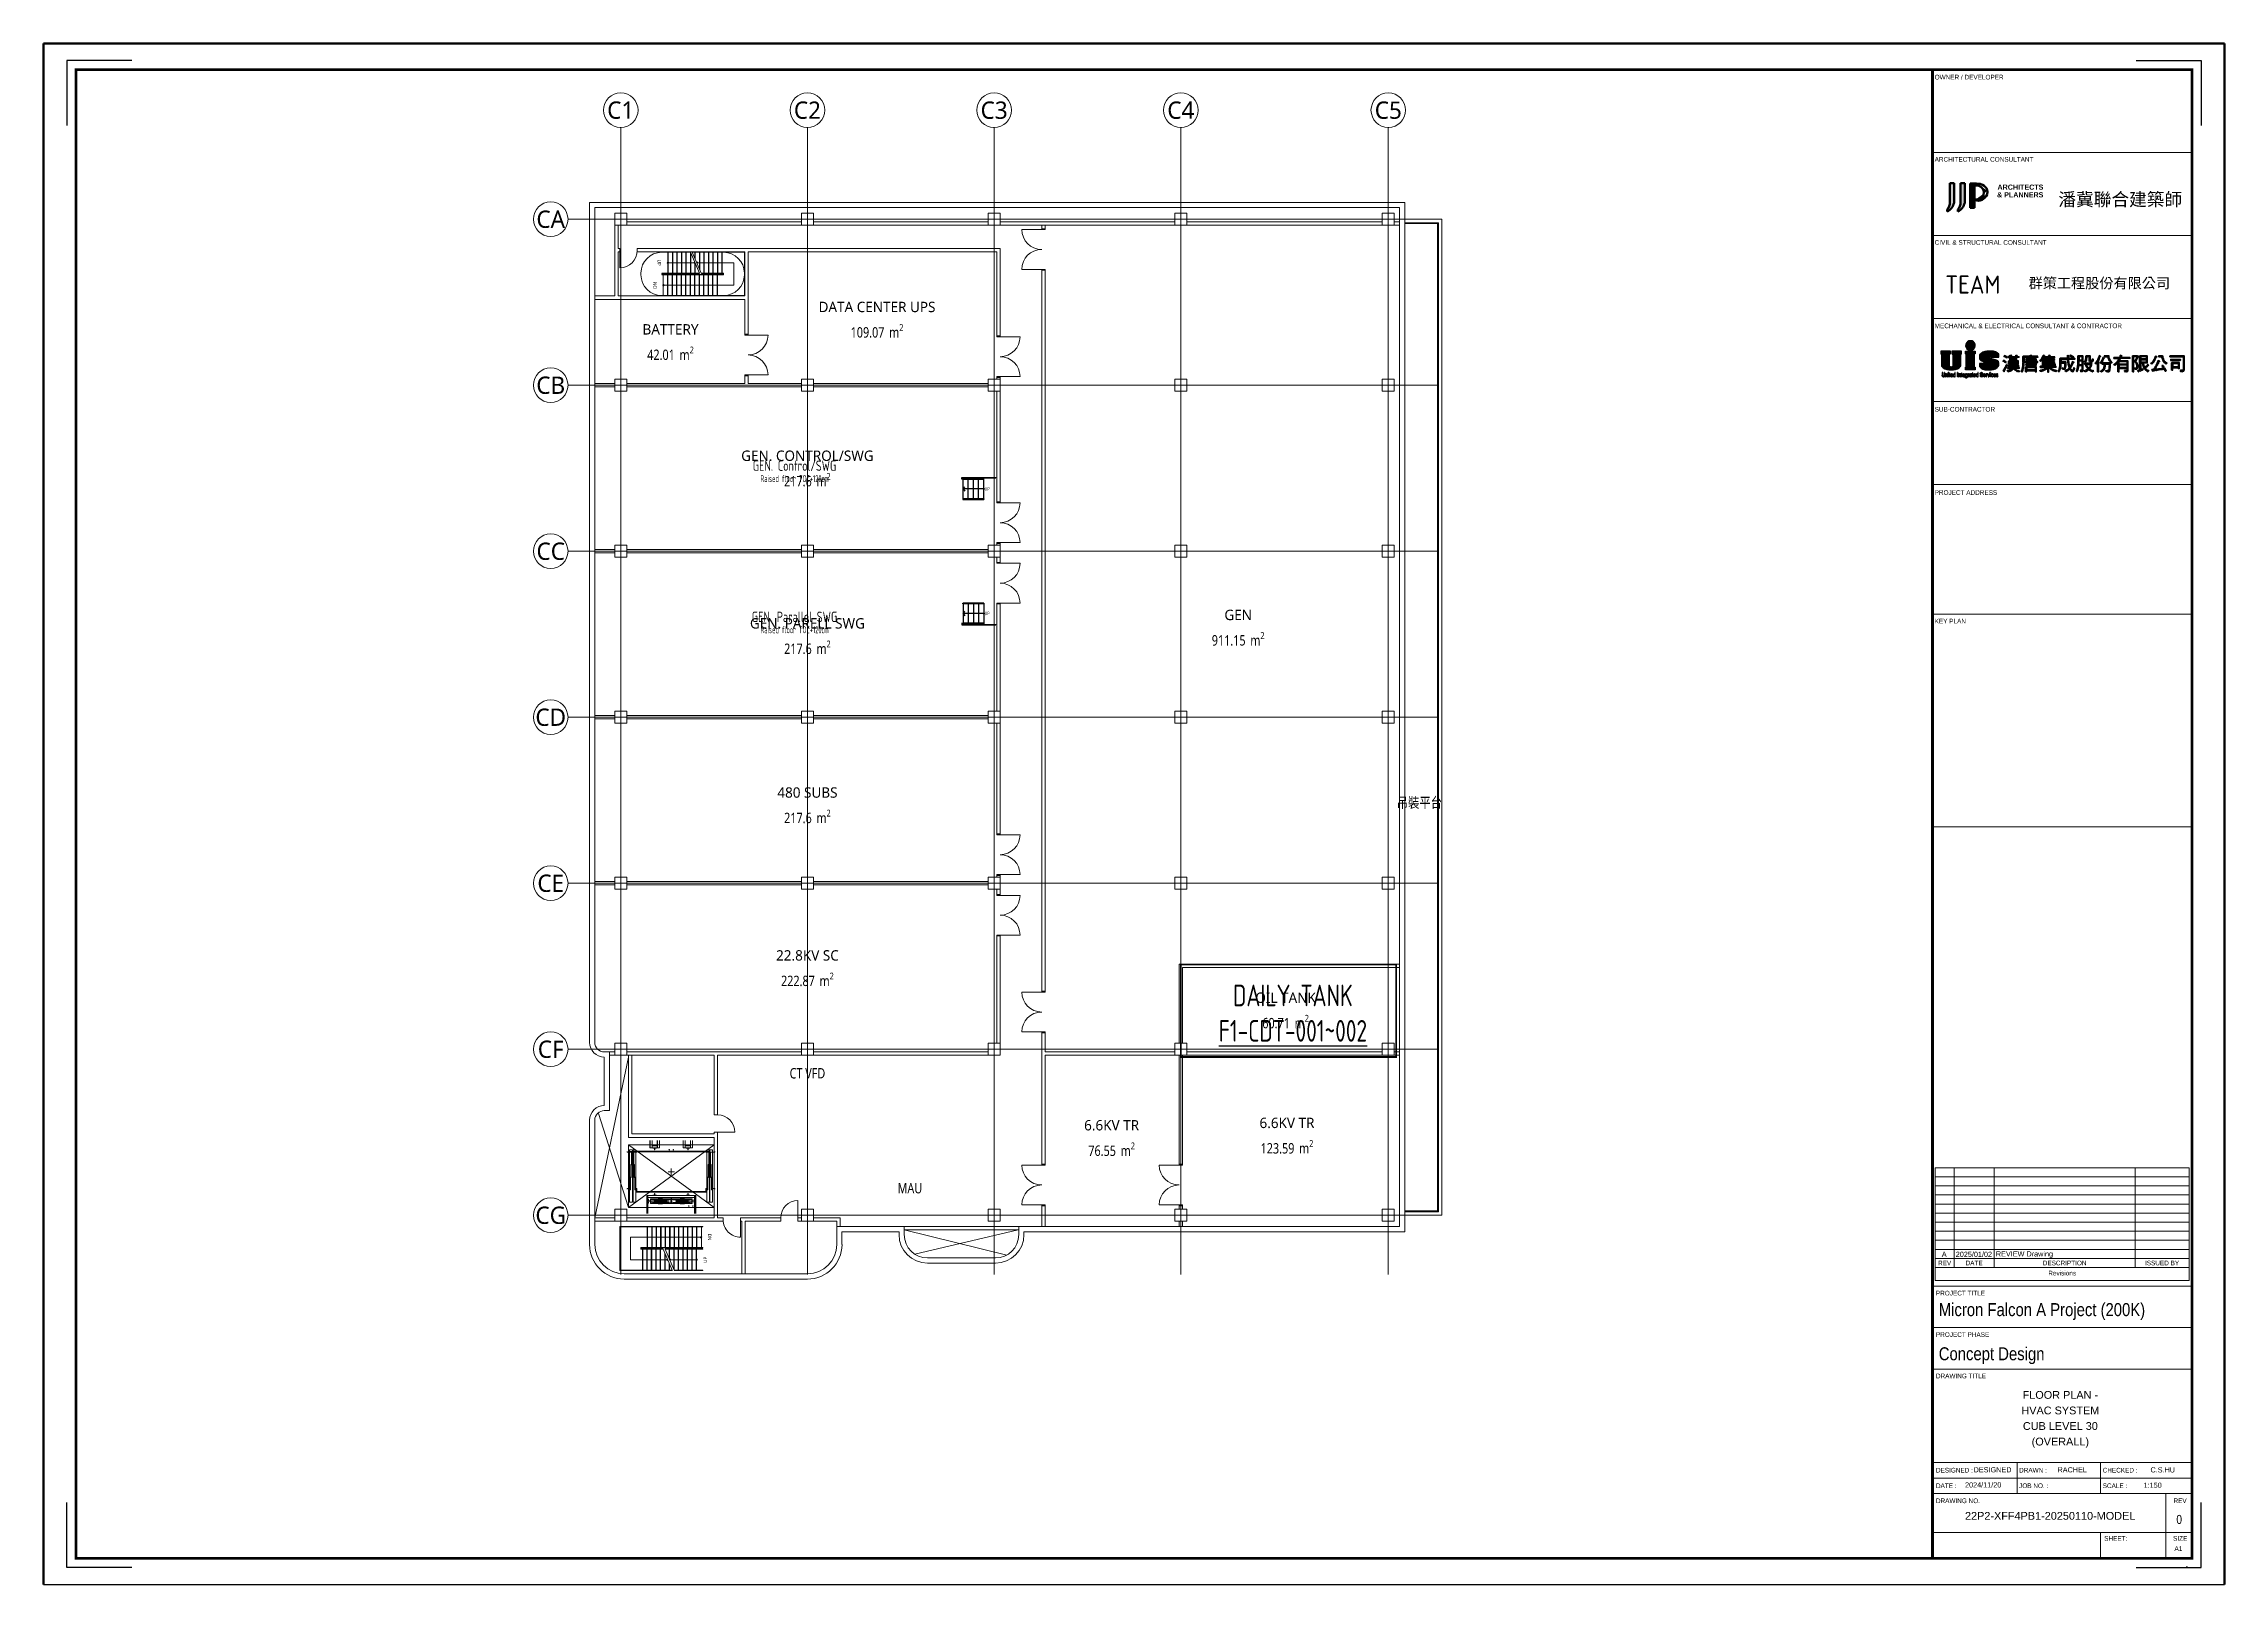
# Paper-space layout '00' of a CAD drawing. Extents: x 22 to 862, y -5 to 589.
# The model-space entities are those that its viewports show. They can reach past a viewport. Long polylines and large blocks are cut down to what shows.
import ezdxf
from ezdxf.enums import TextEntityAlignment as Align

# ---------------------------------------------------------------- set-up
doc = ezdxf.new("R2010")
doc.units = 0
doc.header["$LTSCALE"] = 15
for name, pattern in [('CUP- L30$0$CENTER', [2, 1.25, -0.25, 0.25, -0.25]), ('CUP- L30$0$HIDDEN', [0.4, 0.3, -0.1]), ('CUP- L30$0$JJP_三點線', [0.9, 0.3, -0.15, 0, -0.15, 0, -0.15, 0, -0.15]), ('CUP- L30$0$JJP_虛線(退縮線、投影線、地下室範圍、非屬本工程、圖面分區)', [0.45, 0.3, -0.15]), ('CUP- L30$0$TAI_實線_CNS', [2000, 1000, -1000]), ('XCM2Q30-200k$0$HIDDEN2', [0.1875, 0.125, -0.0625])]:
    doc.linetypes.add(name, pattern=pattern)
for name, color, linetype in [('CUP- L30$0$A-OBJE-2D.Newcub', 252, 'Continuous'), ('CUP- L30$0$A-RAIL.Newcub', 252, 'Continuous'), ('CUP- L30$0$A-STRS.Newcub', 252, 'Continuous'), ('CUP- L30$0$A-TEXT.Newcub', 252, 'Continuous'), ('CUP- L30$0$A-WALL-EX.Newcub', 252, 'Continuous'), ('CUP- L30$0$A-WALL-IN.Newcub', 252, 'Continuous'), ('CUP- L30$0$A-ZONE.Newcub', 252, 'Continuous'), ('CUP- L30$0$Door', 252, 'Continuous'), ('CUP- L30$0$S-COL.Newcub', 252, 'Continuous'), ('CUP- L30$0$S-GRID.Newcub', 252, 'Continuous'), ('CUP- L30$0$S-SLAB-SHOW.Newcub', 252, 'Continuous'), ('FALTTR$0$A3', 7, 'Continuous'), ('FALTTR$0$UIS-mM', 164, 'Continuous'), ('XCDP30$0$A-CR-TT2', 1, 'Continuous'), ('XCDP30$0$A-CR-TXT', 2, 'Continuous'), ('XCDP30$0$A-ST-txt (200K)', 1, 'Continuous'), ('XCDP30$0$A-STAIR (200K)', 2, 'Continuous'), ('XCM2Q30-200k$0$F-FI-TXT', 200, 'Continuous'), ('XCM2Q30-200k$0$F-IG541-AREA', 100, 'XCM2Q30-200k$0$HIDDEN2')]:
    doc.layers.add(name, color=color, linetype=linetype)
for name, color, linetype, lineweight in [('FALISU$0$ZS__A0NO7', 255, 'Continuous', 5), ('FALTTR$0$A-ANNO-NOTE', 7, 'Continuous', 70), ('FALTTR$0$G-ANNO-TTLB', 7, 'Continuous', 70), ('FALTTR$0$ZS__A0NO7', 255, 'Continuous', 5), ('ZS__A0NO7', 255, 'Continuous', 5)]:
    doc.layers.add(name, color=color, linetype=linetype, lineweight=lineweight)
doc.layers.get('DEFPOINTS').off()
doc.styles.add('CUP- L30$0$Standard', font='', dxfattribs={"width": 0.8})
doc.styles.add('FALISU$0$MIC-NAME', font='arial.ttf')
doc.styles.add('FALISU$0$PSC-EN', font='arial.ttf', dxfattribs={"width": 0.8})
doc.styles.add('FALTTR$0$ISOCP_B', font='', dxfattribs={"height": 7})
doc.styles.add('FALTTR$0$MIC-Arial', font='arial.ttf', dxfattribs={"height": 3})
doc.styles.add('FALTTR$0$MIC-Arial Narrow', font='ARIALN.TTF', dxfattribs={"height": 1.8})
doc.styles.add('FALTTR$0$Sitka Small_B', font='', dxfattribs={"width": 0.9, "height": 2})
doc.styles.add('FALTTR$0$微軟正黑體_B', font='', dxfattribs={"height": 5})
doc.styles.add('FALTTR$0$新細明體_B', font='', dxfattribs={"height": 4})
doc.styles.add('TITLE-NAME', font='arial.ttf')
doc.styles.add('XCDP30$0$AA-TXT', font='isocp.shx', dxfattribs={"width": 0.8, "bigfont": 'china.shx'})
doc.styles.add('XCM2Q30-200k$0$AA-TXT', font='isocp.shx', dxfattribs={"width": 0.8, "bigfont": 'china.shx'})
doc.styles.get('CUP- L30$0$Standard').set_extended_font_data('Microsoft JhengHei')
doc.styles.get('FALTTR$0$ISOCP_B').set_extended_font_data('ISOCP', bold=True)
doc.styles.get('FALTTR$0$Sitka Small_B').set_extended_font_data('Sitka Small', bold=True)
doc.styles.get('FALTTR$0$微軟正黑體_B').set_extended_font_data('Microsoft JhengHei', bold=True)
doc.styles.get('FALTTR$0$新細明體_B').set_extended_font_data('PMingLiU', bold=True)

# ---------------------------------------------------------------- blocks, each defined once
blk = doc.blocks.new('FALNAME')
at = {"layer": 'ZS__A0NO7', "color": 255, "style": 'TITLE-NAME'}
for tag, p in [('DRAWINGTITLE1', (799.24, 66.55)), ('DRAWINGTITLE2', (799.24, 60.55)), ('DRAWINGTITLE3', (799.24, 54.55)), ('DRAWINGTITLE4', (799.24, 48.55))]:
    blk.add_attdef(tag, text='', height=3, dxfattribs=at).set_placement(p, align=Align.CENTER)
for tag, p in [('DESIGNED', (765.8, 39.18)), ('DRAWN', (798.15, 39.18)), ('SCALE', (831.36, 33.23)), ('CHECK', (833.99, 39.15))]:
    blk.add_attdef(tag, text='', height=2, dxfattribs=at).set_placement(p, align=Align.MIDDLE_LEFT)
blk = doc.blocks.new('FALISU')
at = {"layer": 'FALISU$0$ZS__A0NO7', "style": 'FALISU$0$MIC-NAME'}
for s, p in [('A', (753.52, 122.25)), ('2025/01/02', (758.91, 122.25)), ('REVIEW Drawing', (774.38, 122.41))]:
    blk.add_text(s, height=2, dxfattribs=at).set_placement(p, align=Align.MIDDLE_LEFT)
at = {"layer": 'FALISU$0$ZS__A0NO7', "color": 255, "style": 'FALISU$0$MIC-NAME'}
blk.add_text('2024/11/20', height=2, dxfattribs=at).set_placement((762.49, 33.35), align=Align.MIDDLE_LEFT)
at = {"layer": 'FALISU$0$ZS__A0NO7', "style": 'FALISU$0$PSC-EN', "width": 0.8}
blk.add_text('0', height=3.5, dxfattribs=at).set_placement((845.07, 18.28), align=Align.CENTER)
at = {"layer": 'FALISU$0$ZS__A0NO7', "color": 255, "style": 'FALISU$0$MIC-NAME', "width": 0.7}
blk.add_text('-', height=2.5, dxfattribs=at).set_placement((848.52, 1), align=Align.RIGHT)
blk = doc.blocks.new('FALTTR$0$new block')
h = blk.add_hatch(color=114)
h.paths.add_polyline_path([(28.34, 7.27), (28.46, 7.54), (28.59, 7.83), (28.72, 8.14), (28.76, 8.24), (28.74, 8.28), (28.59, 8.63), (28.54, 8.67), (28.49, 8.62), (28.48, 8.59), (28.36, 8.34), (28.23, 8.06), (28.1, 7.78), (28, 7.59), (27.85, 7.32), (27.7, 7.07), (27.55, 6.83), (27.51, 6.78), (27.33, 6.53), (27.15, 6.33), (27.12, 6.23), (27.16, 6.16), (27.19, 6.12), (27.47, 5.83), (27.59, 5.73), (27.65, 5.82), (27.69, 6.07), (27.81, 6.26), (27.96, 6.52), (28.09, 6.76), (28.1, 6.79), (28.22, 7.02)])
h.paths.add_polyline_path([(27.52, 9.58), (27.65, 9.49), (27.89, 9.32), (28.12, 9.13), (28.14, 9.15), (28.35, 9.45), (28.4, 9.52), (28.2, 9.67), (27.95, 9.85), (27.89, 9.88), (27.66, 10.02), (27.37, 10.18), (27.31, 10.13), (27.22, 10.02), (27.09, 9.82), (27.25, 9.75)])
h.paths.add_polyline_path([(28.05, 11.87), (27.76, 12.02), (27.69, 11.96), (27.61, 11.85), (27.48, 11.65), (27.61, 11.59), (27.9, 11.44), (28.01, 11.37), (28.25, 11.2), (28.48, 11.02), (28.5, 11.04), (28.72, 11.34), (28.76, 11.41), (28.58, 11.54), (28.32, 11.72), (28.29, 11.74)])
for points in [[(29.79, 11.18), (29.79, 10.24), (29.9, 10.15), (30.17, 10.15), (30.29, 10.24), (30.29, 10.32), (30.29, 10.71), (30.29, 11.18), (32.01, 11.18), (32.01, 10.71), (30.29, 10.71), (30.29, 10.32), (32.01, 10.32), (32.01, 10.24), (32.12, 10.15), (32.4, 10.15), (32.51, 10.24), (32.51, 11.18), (33.34, 11.18), (33.4, 11.3), (33.4, 11.52), (33.34, 11.6), (32.51, 11.6), (32.51, 11.8), (32.58, 11.94), (32.65, 12.04), (32.52, 12.11), (32.12, 12.13), (32.01, 12.04), (32.01, 11.6), (30.29, 11.6), (30.29, 11.82), (30.36, 11.96), (30.43, 12.07), (30.3, 12.14), (29.9, 12.16), (29.79, 12.07), (29.79, 11.6), (29.04, 11.6), (28.99, 11.52), (28.99, 11.3), (29.04, 11.18)], [(30.95, 8.6), (30.95, 8.21), (31.43, 8.21), (31.43, 8.6)], [(37.57, 9.68), (35.65, 9.68), (35.57, 9.56), (35.57, 9.35), (35.65, 9.24), (37.57, 9.24), (40.54, 9.24), (40.62, 9.35), (40.62, 9.56), (40.54, 9.68)], [(39.51, 10.2), (39.51, 9.68), (40.01, 9.68), (40.01, 10.57), (39.9, 10.66), (37.57, 10.66), (35.98, 10.66), (35.9, 10.54), (35.9, 10.32), (35.98, 10.2)], [(35.98, 8.65), (35.9, 8.54), (35.9, 8.32), (35.98, 8.21), (37.57, 8.21), (39.9, 8.21), (40.01, 8.32), (40.01, 9.24), (39.51, 9.24), (39.51, 8.65)], [(31.95, 6.72), (31.74, 6.92), (31.64, 7.01), (33.45, 7.01), (33.51, 7.13), (33.51, 7.35), (33.45, 7.43), (31.41, 7.43), (31.39, 7.49), (31.39, 7.49), (31.42, 7.79), (30.94, 7.79), (30.93, 7.72), (30.86, 7.44), (30.86, 7.43), (28.93, 7.43), (28.87, 7.35), (28.87, 7.13), (28.93, 7.01), (30.65, 7.01), (30.63, 6.98), (30.41, 6.78), (30.32, 6.72), (30.09, 6.58), (29.81, 6.46), (29.49, 6.35), (29.31, 6.28), (29.02, 6.2), (28.73, 6.15), (28.77, 6.05), (28.99, 5.77), (29.12, 5.65), (29.17, 5.66), (29.49, 5.77), (29.72, 5.85), (30.02, 5.98), (30.28, 6.12), (30.51, 6.26), (30.72, 6.41), (30.8, 6.48), (31.01, 6.69), (31.18, 6.92), (31.28, 6.78), (31.48, 6.55), (31.64, 6.4), (31.9, 6.21), (31.95, 6.17), (32.19, 6.03), (32.48, 5.88), (32.63, 5.81), (32.91, 5.72), (33.2, 5.65), (33.32, 5.71), (33.36, 5.76), (33.57, 5.98), (33.59, 6.07), (33.54, 6.1), (33.42, 6.12), (33.13, 6.17), (33.06, 6.18), (32.78, 6.27), (32.5, 6.39), (32.39, 6.44), (32.13, 6.59)], [(30.95, 8.21), (29.23, 8.21), (29.17, 8.12), (29.17, 7.9), (29.23, 7.79), (30.94, 7.79), (33.15, 7.79), (33.2, 7.9), (33.2, 8.12), (33.15, 8.21)]]:
    blk.add_hatch(color=114).paths.add_polyline_path(points)
h = blk.add_hatch(color=114)
h.paths.add_polyline_path([(33.04, 8.6), (33.15, 8.67), (33.15, 9.84), (33.04, 9.93), (31.43, 9.93), (31.43, 10.32), (30.95, 10.32), (30.95, 9.93), (29.34, 9.93), (29.23, 9.84), (29.23, 8.67), (29.34, 8.6), (30.95, 8.6)])
h.paths.add_polyline_path([(31.43, 8.98), (31.43, 9.54), (32.65, 9.54), (32.65, 8.98)], flags=16)
h.paths.add_polyline_path([(30.95, 8.98), (29.73, 8.98), (29.73, 9.54), (30.95, 9.54)], flags=16)
at = {"layer": 'FALTTR$0$UIS-mM'}
for points in [[(13.74, 14.17), (15.39, 14.17, 4.273121)], [(40.54, 11.24), (40.62, 11.34), (40.62, 11.57), (40.54, 11.68), (38.07, 11.68), (38.07, 11.85), (38.14, 12), (38.2, 12.1), (38.08, 12.16), (37.68, 12.18), (37.57, 12.1), (37.57, 11.68), (34.9, 11.68), (34.79, 11.57), (34.79, 9.31), (34.79, 8.98), (34.78, 8.66), (34.76, 8.36), (34.74, 8.09), (34.72, 7.83), (34.69, 7.59), (34.64, 7.3), (34.57, 7.01), (34.5, 6.73), (34.39, 6.42), (34.28, 6.15), (34.15, 5.93), (34.18, 5.83), (34.21, 5.82), (34.44, 5.64), (34.51, 5.62), (34.6, 5.76), (34.74, 6.01), (34.85, 6.28), (34.86, 6.31), (34.96, 6.59), (35.05, 6.87), (35.12, 7.16), (35.16, 7.44), (35.18, 7.52), (35.21, 7.76), (35.24, 8.02), (35.26, 8.31), (35.28, 8.62), (35.28, 8.96), (35.29, 9.31), (35.29, 11.24)], [(42.14, 11.05), (41.97, 10.81), (41.89, 10.7), (41.71, 10.46), (41.5, 10.25), (41.29, 10.06), (41.26, 10.02), (41.31, 9.97), (41.58, 9.87), (41.73, 9.84), (41.77, 9.87), (41.99, 10.07), (42.2, 10.29), (42.32, 10.45), (42.32, 8.18), (42.43, 8.09), (42.7, 8.09), (42.82, 8.18), (42.82, 8.32), (42.82, 8.77), (42.82, 9.21), (42.82, 9.63), (42.82, 10.1), (46.9, 10.1), (46.96, 10.2), (46.96, 10.43), (46.9, 10.52), (42.82, 10.52), (42.82, 10.99), (47.07, 10.99), (47.15, 11.09), (47.15, 11.32), (47.07, 11.43), (42.88, 11.43), (42.89, 11.45), (43, 11.72), (43.12, 11.8), (43.18, 11.88), (43.1, 11.97), (42.62, 12.16), (42.56, 12.11), (42.49, 11.86), (42.39, 11.58), (42.28, 11.34), (42.27, 11.31)], [(42.82, 9.63), (42.82, 9.21), (46.9, 9.21), (46.96, 9.31), (46.96, 9.54), (46.9, 9.63)], [(47.18, 8.32), (47.26, 8.43), (47.26, 8.65), (47.18, 8.77), (42.82, 8.77), (42.82, 8.32)], [(44.72, 11.86), (44.58, 11.62), (44.43, 11.43), (45.03, 11.43), (45.07, 11.49), (45.23, 11.74), (45.37, 11.82), (45.46, 11.88), (45.45, 11.89), (45.28, 11.98), (44.87, 12.16), (44.82, 12.11)], [(44.99, 10.99), (44.48, 10.99), (44.48, 10.52), (44.99, 10.52)], [(44.48, 10.1), (44.48, 9.63), (44.99, 9.63), (44.99, 10.1)], [(44.99, 9.21), (44.48, 9.21), (44.48, 8.77), (44.99, 8.77)], [(55.99, 9.96), (55.99, 9.69), (55.98, 9.36), (55.97, 9.05), (55.96, 8.77), (55.94, 8.49), (55.92, 8.24), (55.91, 8.13), (55.88, 7.83), (55.83, 7.53), (55.78, 7.24), (55.72, 6.96), (55.7, 6.85), (55.6, 6.54), (55.51, 6.27), (55.4, 6.03), (55.44, 5.94), (55.46, 5.93), (55.7, 5.74), (55.76, 5.73), (55.88, 5.94), (55.99, 6.21), (56.08, 6.49), (56.14, 6.66), (56.22, 6.95), (56.28, 7.23), (56.34, 7.52), (56.38, 7.81), (56.4, 7.99), (57.57, 7.99), (57.57, 8.43), (56.44, 8.43), (56.45, 8.56), (56.46, 8.83), (56.47, 9.13), (56.48, 9.44), (56.49, 9.77), (57.57, 9.77), (57.57, 10.2), (56.49, 10.2), (56.49, 11.49), (56.49, 11.93), (56.1, 11.93), (55.99, 11.82)], [(57.57, 11.49), (57.57, 10.2), (57.57, 9.77), (57.57, 8.43), (57.57, 7.99), (57.57, 6.62), (57.48, 6.36), (57.35, 6.3), (56.98, 6.28), (56.93, 6.23), (57.02, 6.03), (57.09, 5.79), (57.18, 5.7), (57.57, 5.78), (57.81, 5.89), (57.85, 5.92), (58.02, 6.14), (58.07, 6.42), (58.07, 11.82), (57.93, 11.93), (56.49, 11.93), (56.49, 11.49)], [(61.49, 8.7), (61.36, 8.94), (61.24, 8.98), (58.63, 8.98), (58.54, 8.88), (58.54, 8.65), (58.63, 8.54), (60.92, 8.54), (60.85, 8.31), (60.75, 8.05), (60.68, 7.88), (60.54, 7.61), (60.38, 7.37), (60.35, 7.34), (60.16, 7.11), (60.12, 7.15), (59.93, 7.38), (59.81, 7.54), (59.66, 7.8), (59.54, 8.07), (59.47, 8.25), (59.38, 8.54), (58.9, 8.54), (58.92, 8.47), (59.02, 8.16), (59.12, 7.89), (59.24, 7.65), (59.32, 7.47), (59.47, 7.22), (59.65, 6.97), (59.82, 6.8), (59.81, 6.78), (59.74, 6.73), (59.51, 6.57), (59.24, 6.43), (58.95, 6.3), (58.68, 6.21), (58.39, 6.14), (58.35, 6.1), (58.39, 6.03), (58.55, 5.8), (58.68, 5.73), (58.9, 5.79), (59.19, 5.89), (59.43, 6), (59.43, 6), (59.7, 6.14), (59.95, 6.3), (60.18, 6.47), (60.26, 6.41), (60.47, 6.27), (60.73, 6.12), (61, 5.98), (61.07, 5.96), (61.36, 5.84), (61.62, 5.75), (61.74, 5.7), (61.81, 5.77), (61.86, 5.81), (62.07, 6.01), (62.1, 6.1), (62.03, 6.14), (61.89, 6.17), (61.58, 6.27), (61.31, 6.37), (61.08, 6.48), (61.04, 6.5), (60.77, 6.64), (60.53, 6.8), (60.54, 6.81), (60.73, 7.03), (60.85, 7.2), (60.99, 7.45), (61.13, 7.74), (61.18, 7.84), (61.28, 8.07), (61.38, 8.36)], [(59.51, 10.78), (59.52, 11.09), (59.52, 11.43), (60.41, 11.43), (60.41, 9.77), (60.49, 9.57), (60.59, 9.53), (60.91, 9.49), (61.46, 9.49), (61.64, 9.51), (61.83, 9.67), (61.89, 9.84), (61.97, 10.12), (62.04, 10.45), (61.95, 10.57), (61.72, 10.66), (61.63, 10.68), (61.57, 10.64), (61.51, 10.33), (61.45, 10.1), (61.27, 9.99), (61.15, 9.99), (60.95, 10.03), (60.91, 10.13), (60.91, 11.77), (60.79, 11.88), (59.13, 11.88), (59.02, 11.77), (59.02, 11.11), (59.01, 10.99), (58.99, 10.69), (58.94, 10.41), (58.92, 10.36), (58.8, 10.11), (58.62, 9.89), (58.38, 9.68), (58.43, 9.58), (58.61, 9.34), (58.74, 9.29), (58.94, 9.44), (59.13, 9.64), (59.19, 9.71), (59.33, 9.96), (59.43, 10.25), (59.47, 10.48)], [(72.42, 10.79), (76.05, 10.79), (76.13, 10.91), (76.13, 11.13), (76.05, 11.24), (72.63, 11.24), (72.65, 11.28), (72.77, 11.55), (72.99, 11.68), (73.07, 11.8), (72.99, 11.9), (72.44, 12.1), (72.33, 12.02), (72.25, 11.78), (72.15, 11.5), (72.05, 11.24), (69.91, 11.24), (69.83, 11.13), (69.83, 10.91), (69.91, 10.79), (71.84, 10.79), (71.8, 10.72), (71.71, 10.55), (71.56, 10.3), (71.39, 10.05), (71.21, 9.81), (71.21, 9.8), (71.02, 9.57), (70.82, 9.35), (70.61, 9.13), (70.4, 8.94), (70.18, 8.75), (69.94, 8.57), (69.89, 8.49), (69.93, 8.44), (69.97, 8.43), (70.24, 8.31), (70.41, 8.29), (70.62, 8.46), (70.85, 8.65), (71.07, 8.85), (71.28, 9.06), (71.41, 9.22), (71.41, 5.73), (71.52, 5.65), (71.8, 5.65), (71.91, 5.73), (71.91, 6.89), (71.91, 7.35), (71.91, 8.24), (71.91, 8.67), (71.91, 9.52), (74.91, 9.52), (74.91, 8.67), (74.91, 8.24), (74.91, 7.35), (74.91, 6.89), (74.91, 6.4), (74.77, 6.23), (74.69, 6.21), (74.43, 6.19), (74.01, 6.18), (73.94, 6.15), (74.03, 5.94), (74.1, 5.7), (74.19, 5.62), (74.52, 5.65), (74.81, 5.7), (75.05, 5.76), (75.32, 5.91), (75.41, 6.12), (75.41, 9.87), (75.27, 9.99), (71.96, 9.99), (72.03, 10.09), (72.12, 10.24), (72.27, 10.49)], [(77.55, 11.49), (78.83, 11.49), (77.89, 9.68), (77.85, 9.56), (77.92, 9.49), (78.1, 9.3), (78.29, 9.07), (78.45, 8.83), (78.59, 8.59), (78.67, 8.4), (78.75, 8.12), (78.78, 7.85), (78.75, 7.59), (78.65, 7.35), (78.5, 7.19), (78.21, 7.13), (77.89, 7.17), (77.8, 7.1), (77.84, 7.02), (77.92, 6.71), (78.1, 6.59), (78.17, 6.59), (78.49, 6.63), (78.71, 6.73), (78.74, 6.74), (78.97, 6.91), (79.14, 7.15), (79.18, 7.26), (79.25, 7.54), (79.27, 7.85), (79.27, 7.94), (79.24, 8.22), (79.16, 8.5), (79.05, 8.79), (79.02, 8.85), (78.86, 9.11), (78.69, 9.34), (78.49, 9.55), (78.44, 9.65), (78.47, 9.76), (79.41, 11.68), (79.23, 11.86), (79.05, 11.91), (77.16, 11.91), (77.05, 11.82), (77.05, 5.76), (77.16, 5.68), (77.44, 5.68), (77.55, 5.76)], [(79.74, 6.44), (79.64, 6.4), (79.34, 6.32), (79.08, 6.26), (79.14, 6.09), (79.27, 5.76), (79.35, 5.65), (79.55, 5.85), (79.77, 5.92), (80.05, 6.01), (80.33, 6.11), (80.61, 6.21), (80.89, 6.32), (81.16, 6.43), (81.17, 6.48), (81.19, 6.85), (81.13, 6.92), (81.1, 6.91), (81.08, 6.9), (80.81, 6.79), (80.53, 6.69), (80.24, 6.59), (80.24, 8.98), (80.24, 9.43), (80.24, 10.24), (80.24, 10.68), (80.24, 11.46), (80.24, 11.91), (79.85, 11.91), (79.74, 11.8)], [(82.3, 11.46), (82.3, 10.68), (82.3, 10.24), (82.3, 9.43), (80.24, 9.43), (80.24, 8.98), (82.69, 8.98), (82.8, 9.1), (82.8, 11.82), (82.69, 11.91), (80.24, 11.91), (80.24, 11.46)], [(82.3, 10.24), (82.3, 10.68), (80.24, 10.68), (80.24, 10.24)], [(81.81, 7.59), (81.8, 7.62), (81.7, 7.85), (81.6, 8.13), (81.51, 8.43), (81.45, 8.67), (81.39, 8.98), (80.93, 8.98), (80.97, 8.79), (81.03, 8.48), (81.1, 8.2), (81.17, 7.96), (81.24, 7.71), (81.35, 7.44), (81.48, 7.17), (81.56, 7.02), (81.72, 6.77), (81.92, 6.52), (82.01, 6.42), (82.23, 6.21), (82.46, 6.03), (82.66, 5.9), (82.9, 5.76), (82.99, 5.7), (83.08, 5.78), (83.14, 5.84), (83.35, 6.04), (83.38, 6.12), (83.33, 6.17), (83.12, 6.26), (82.86, 6.4), (82.64, 6.56), (82.55, 6.63), (82.33, 6.83), (82.15, 7.05), (82.08, 7.15), (82.27, 7.29), (82.5, 7.46), (82.72, 7.66), (82.94, 7.86), (83.16, 8.09), (83.33, 8.13), (83.41, 8.18), (83.41, 8.19), (83.29, 8.32), (82.97, 8.6), (82.89, 8.55), (82.87, 8.52), (82.66, 8.28), (82.46, 8.07), (82.25, 7.89), (82.07, 7.75)], [(95.22, 9.18), (95.11, 9.26), (92.22, 9.26), (92.12, 9.15), (92.12, 6.4), (92.22, 6.31), (92.5, 6.31), (92.61, 6.4), (92.61, 7.17), (92.61, 7.63), (92.61, 8.82), (94.72, 8.82), (94.72, 7.63), (94.72, 7.17), (94.72, 6.89), (94.83, 6.82), (95.11, 6.82), (95.22, 6.89)], [(44.79, 7.85), (44.86, 7.99), (44.93, 8.09), (44.8, 8.16), (44.4, 8.18), (44.29, 8.09), (44.29, 7.85), (41.57, 7.85), (41.48, 7.74), (41.48, 7.51), (41.57, 7.4), (44.05, 7.4), (43.95, 7.33), (43.7, 7.14), (43.48, 7), (43.3, 6.9), (43.03, 6.77), (42.76, 6.65), (42.49, 6.55), (42.45, 6.53), (42.19, 6.46), (41.92, 6.38), (41.62, 6.31), (41.29, 6.23), (41.34, 6.14), (41.39, 6.1), (41.59, 5.88), (41.68, 5.79), (41.76, 5.8), (42.01, 5.87), (42.42, 6.01), (42.57, 6.06), (42.85, 6.18), (43.12, 6.3), (43.37, 6.43), (43.62, 6.57), (43.87, 6.73), (44.12, 6.91), (44.29, 7.03), (44.29, 5.68), (44.4, 5.6), (44.68, 5.6), (44.79, 5.68), (44.79, 7.2), (44.83, 7.17), (45.06, 6.97), (45.29, 6.8), (45.47, 6.67), (45.71, 6.51), (45.97, 6.36), (46.26, 6.21), (46.4, 6.14), (46.64, 6.04), (46.92, 5.93), (47.21, 5.83), (47.54, 5.73), (47.61, 5.8), (47.67, 5.87), (47.88, 6.1), (47.96, 6.18), (47.77, 6.21), (47.48, 6.28), (47.2, 6.36), (46.92, 6.45), (46.62, 6.56), (46.34, 6.67), (46.08, 6.8), (45.84, 6.92), (45.62, 7.05), (45.38, 7.21), (45.11, 7.4), (47.51, 7.4), (47.6, 7.51), (47.6, 7.74), (47.51, 7.85)], [(92.61, 7.63), (92.61, 7.17), (94.72, 7.17), (94.72, 7.63)]]:
    blk.add_hatch(color=114, dxfattribs=at).paths.add_polyline_path(points)
h = blk.add_hatch(color=256, dxfattribs=at)
edge = h.paths.add_edge_path()
edge.add_line((11.13, 12.59), (11.13, 13.65))
edge.add_line((11.13, 13.65), (7.41, 13.65))
edge.add_line((7.41, 13.65), (7.41, 12.59))
edge.add_line((7.41, 12.59), (7.49, 12.59))
edge.add_arc((7.49, 12.34), 0.246, 0, 90, ccw=False)
edge.add_line((7.73, 12.34), (7.73, 7.93))
edge.add_arc((7.49, 7.93), 0.246, 316.57841, 360, ccw=False)
edge.add_arc((7.12, 8.28), 0.756, 223.42159, 316.57841, ccw=False)
edge.add_arc((6.75, 7.93), 0.246, 180, 223.42159, ccw=False)
edge.add_line((6.5, 7.93), (6.5, 12.34))
edge.add_arc((6.75, 12.34), 0.246, 90, 180, ccw=False)
edge.add_line((6.75, 12.59), (6.82, 12.59))
edge.add_line((6.82, 12.59), (6.82, 13.65))
edge.add_line((6.82, 13.65), (3.1, 13.65))
edge.add_line((3.1, 13.65), (3.1, 12.59))
edge.add_line((3.1, 12.59), (3.17, 12.59))
edge.add_arc((3.17, 12.34), 0.246, 0, 90, ccw=False)
edge.add_line((3.42, 12.34), (3.42, 7.98))
edge.add_arc((3.66, 7.98), 0.246, 180, 208.54169)
edge.add_arc((6.17, 9.81), 3.35, 215.59317, 271.44221)
edge.add_line((6.25, 6.47), (7.98, 6.47))
edge.add_arc((8.06, 9.81), 3.35, 268.55779, 324.40683)
edge.add_arc((10.57, 7.98), 0.246, 331.45831, 360)
edge.add_line((10.82, 7.98), (10.82, 12.34))
edge.add_arc((11.06, 12.34), 0.246, 90, 180, ccw=False)
edge.add_line((11.06, 12.59), (11.13, 12.59))
h = blk.add_hatch(color=256, dxfattribs=at)
edge = h.paths.add_edge_path()
edge.add_line((16.36, 13.65), (16.36, 12.59))
edge.add_line((16.36, 12.59), (16.29, 12.59))
edge.add_arc((16.29, 12.34), 0.246, 90, 180)
edge.add_line((16.04, 12.34), (16.04, 7.78))
edge.add_arc((16.29, 7.78), 0.246, 180, 270)
edge.add_line((16.29, 7.53), (16.36, 7.53))
edge.add_line((16.36, 7.53), (16.36, 6.47))
edge.add_line((16.36, 6.47), (12.64, 6.47))
edge.add_line((12.64, 6.47), (12.64, 7.53))
edge.add_line((12.64, 7.53), (12.71, 7.53))
edge.add_arc((12.71, 7.78), 0.246, 270, 360)
edge.add_line((12.96, 7.78), (12.96, 12.34))
edge.add_arc((12.71, 12.34), 0.246, 0, 90)
edge.add_line((12.71, 12.59), (12.64, 12.59))
edge.add_line((12.64, 12.59), (12.64, 13.65))
edge.add_line((12.64, 13.65), (16.36, 13.65))
h = blk.add_hatch(color=256, dxfattribs=at)
edge = h.paths.add_edge_path()
edge.add_arc((20.8, 11.43), 2.79, 163.90838, 194.77331)
edge.add_arc((19.32, 11.16), 1.3, 199.89373, 250.14073)
edge.add_arc((22.62, 18.14), 9.01, 245.45515, 257.7448)
edge.add_line((20.71, 9.33), (21.93, 8.98))
edge.add_arc((21.83, 8.28), 0.698, -190.33355, 82.22693, ccw=False)
edge.add_arc((21.85, 8.43), 0.706, 142.10266, 181.47007, ccw=False)
edge.add_line((21.3, 8.86), (18.06, 8.86))
edge.add_line((18.06, 8.86), (18.06, 7.69))
edge.add_arc((20.82, 10.18), 3.71, 222.03631, 271.70641)
edge.add_line((20.93, 6.47), (22.66, 6.47))
edge.add_arc((22.64, 9.89), 3.42, 270.29875, 324.94484)
edge.add_arc((22.76, 8.69), 2.79, 343.90838, 374.77331)
edge.add_arc((24.24, 8.96), 1.3, 19.89373, 70.14073)
edge.add_arc((21.21, 2.03), 8.85, 66.98662, 79.38447)
edge.add_line((22.84, 10.73), (21.63, 11.14))
edge.add_arc((21.73, 11.83), 0.689, -9.65427, 261.54765, ccw=False)
edge.add_arc((21.7, 11.69), 0.706, -33.3407, 1.47007, ccw=False)
edge.add_line((22.29, 11.3), (25.49, 11.3))
edge.add_line((25.49, 11.3), (25.49, 12.52))
edge.add_arc((22.85, 10.03), 3.63, 43.32536, 93.53692)
edge.add_line((22.63, 13.65), (20.9, 13.65))
edge.add_arc((20.92, 10.23), 3.42, 90.29875, 144.94484)
h = blk.add_hatch(color=114, dxfattribs=at)
h.paths.add_polyline_path([(37.57, 10.66), (38.07, 10.66), (38.07, 11.24), (37.57, 11.24)])
h.paths.add_polyline_path([(38.07, 10.2), (37.57, 10.2), (37.57, 9.68), (38.07, 9.68)])
h.paths.add_polyline_path([(37.57, 9.24), (37.57, 8.65), (38.07, 8.65), (38.07, 9.24)])
h.paths.add_polyline_path([(37.57, 8.21), (37.57, 7.65), (38.07, 7.65), (38.07, 8.21)])
h = blk.add_hatch(color=114, dxfattribs=at)
h.paths.add_polyline_path([(53.48, 11.53), (53.72, 11.39), (53.97, 11.23), (54.21, 11.06), (54.22, 11.08), (54.42, 11.37), (54.46, 11.43), (54.43, 11.46), (54.2, 11.61), (53.92, 11.79), (53.8, 11.86), (53.54, 11.99), (53.24, 12.13), (53.17, 12.08), (53.09, 11.97), (52.96, 11.77), (53.19, 11.68)])
h.paths.add_polyline_path([(52.52, 10.91), (52.52, 11.08), (52.51, 11.37), (52.51, 11.68), (52.57, 11.86), (52.63, 11.96), (52.5, 12.03), (52.04, 12.07), (51.99, 11.98), (51.99, 11.78), (52, 11.47), (52.01, 11.18), (52.02, 10.91), (49.18, 10.91), (49.07, 10.79), (49.07, 9.1), (49.07, 8.9), (49.06, 8.57), (49.05, 8.28), (49.02, 8), (48.99, 7.74), (48.97, 7.59), (48.91, 7.3), (48.84, 7.01), (48.75, 6.73), (48.65, 6.49), (48.52, 6.22), (48.38, 6.01), (48.41, 5.91), (48.44, 5.9), (48.67, 5.71), (48.74, 5.7), (48.82, 5.8), (48.98, 6.05), (49.1, 6.31), (49.2, 6.53), (49.3, 6.82), (49.39, 7.1), (49.44, 7.37), (49.48, 7.57), (49.51, 7.82), (49.54, 8.1), (49.56, 8.4), (49.57, 8.74), (49.57, 9.1), (51.04, 9.1), (51.02, 8.76), (51, 8.43), (50.98, 8.16), (50.96, 7.95), (50.94, 7.82), (50.89, 7.49), (50.82, 7.28), (50.74, 7.16), (50.49, 7.07), (50.45, 7.07), (50.17, 7.11), (49.88, 7.2), (49.88, 7.15), (49.97, 6.96), (50.05, 6.71), (50.15, 6.59), (50.49, 6.54), (50.8, 6.57), (51.04, 6.67), (51.18, 6.85), (51.2, 6.88), (51.28, 7.11), (51.35, 7.4), (51.4, 7.76), (51.42, 7.89), (51.44, 8.12), (51.46, 8.38), (51.47, 8.69), (51.48, 9.04), (51.49, 9.43), (51.4, 9.54), (49.57, 9.54), (49.57, 10.45), (52.04, 10.45), (52.06, 10.17), (52.08, 9.88), (52.11, 9.61), (52.12, 9.54), (52.16, 9.24), (52.2, 8.94), (52.25, 8.65), (52.31, 8.36), (52.37, 8.08), (52.45, 7.79), (52.54, 7.51), (52.64, 7.23), (52.59, 7.19), (52.41, 7.01), (52.2, 6.81), (51.96, 6.63), (51.72, 6.46), (51.65, 6.42), (51.39, 6.26), (51.13, 6.15), (51.07, 6.1), (51.13, 6), (51.31, 5.82), (51.43, 5.73), (51.58, 5.77), (51.71, 5.85), (51.96, 6.02), (52.21, 6.19), (52.44, 6.37), (52.65, 6.56), (52.86, 6.76), (53, 6.49), (53.16, 6.25), (53.33, 6.04), (53.52, 5.85), (53.74, 5.7), (53.96, 5.65), (54.04, 5.66), (54.25, 5.8), (54.46, 6.08), (54.47, 6.11), (54.59, 6.34), (54.72, 6.61), (54.85, 6.92), (54.77, 7.07), (54.76, 7.09), (54.56, 7.31), (54.49, 7.37), (54.38, 7.05), (54.27, 6.77), (54.16, 6.56), (54.11, 6.48), (53.93, 6.31), (53.65, 6.44), (53.49, 6.65), (53.34, 6.9), (53.2, 7.17), (53.32, 7.33), (53.49, 7.57), (53.65, 7.83), (53.67, 7.86), (53.8, 8.11), (53.93, 8.37), (54.05, 8.64), (54.16, 8.92), (54.27, 9.21), (54.46, 9.31), (54.54, 9.4), (54.53, 9.43), (54.34, 9.53), (53.93, 9.68), (53.81, 9.59), (53.75, 9.33), (53.66, 9.04), (53.56, 8.77), (53.44, 8.51), (53.42, 8.47), (53.29, 8.19), (53.15, 7.93), (53, 7.69), (52.98, 7.75), (52.89, 8.02), (52.81, 8.33), (52.75, 8.57), (52.69, 8.85), (52.64, 9.14), (52.6, 9.45), (52.57, 9.76), (52.56, 9.85), (52.55, 10.14), (52.54, 10.45), (54.74, 10.45), (54.82, 10.57), (54.82, 10.79), (54.74, 10.91)])
h = blk.add_hatch(color=114, dxfattribs=at)
h.paths.add_polyline_path([(63.52, 10.25), (63.36, 10), (63.2, 9.77), (63.18, 9.74), (63, 9.5), (62.81, 9.27), (62.63, 9.04), (62.68, 8.95), (62.9, 8.78), (63.05, 8.7), (63.24, 8.95), (63.42, 9.18), (63.57, 9.39), (64.07, 10.18), (64.17, 10.36), (64.28, 10.61), (64.4, 10.88), (64.51, 11.17), (64.63, 11.49), (64.79, 11.56), (64.85, 11.62), (64.84, 11.65), (64.65, 11.77), (64.27, 11.98), (64.21, 11.93), (64.15, 11.71), (64.06, 11.44), (63.96, 11.16), (63.84, 10.87), (63.79, 10.78), (63.66, 10.51)])
h.paths.add_polyline_path([(63.57, 9.39), (63.57, 5.76), (63.68, 5.68), (63.96, 5.68), (64.07, 5.76), (64.07, 10.18)])
h = blk.add_hatch(color=114, dxfattribs=at)
h.paths.add_polyline_path([(66.07, 10.77), (66.19, 10.85), (66.24, 10.93), (66.16, 11.02), (65.68, 11.21), (65.63, 11.16), (65.57, 10.95), (65.47, 10.66), (65.37, 10.42), (65.24, 10.16), (65.09, 9.9), (65.05, 9.85), (64.87, 9.61), (64.67, 9.39), (64.46, 9.2), (64.43, 9.15), (64.47, 9.11), (64.75, 9.01), (64.91, 8.98), (64.92, 8.99), (65.14, 9.19), (65.34, 9.41), (65.39, 9.48), (65.55, 9.72), (65.71, 9.98), (65.81, 10.18), (65.94, 10.44)])
h.paths.add_polyline_path([(67.61, 11.46), (67.61, 11.45), (67.66, 11.13), (67.73, 10.83), (67.81, 10.56), (67.91, 10.32), (67.96, 10.22), (68.1, 9.98), (68.26, 9.75), (68.44, 9.51), (68.63, 9.28), (68.85, 9.04), (68.91, 9.06), (69.19, 9.27), (69.24, 9.38), (69.14, 9.47), (68.95, 9.69), (68.76, 9.92), (68.6, 10.16), (68.44, 10.42), (68.31, 10.69), (68.21, 10.96), (68.13, 11.24), (68.09, 11.53), (68.07, 11.82), (68.05, 11.91), (66.19, 11.91), (66.1, 11.8), (66.1, 11.57), (66.19, 11.46)])
h = blk.add_hatch(color=114, dxfattribs=at)
h.paths.add_polyline_path([(65.35, 9.15), (65.27, 9.04), (65.27, 8.82), (65.35, 8.7), (66.21, 8.7), (66.71, 8.7), (68.15, 8.7), (68.15, 8.69), (68.14, 8.31), (68.12, 7.97), (68.1, 7.67), (68.08, 7.42), (68.05, 7.21), (68.01, 6.9), (67.95, 6.61), (67.89, 6.41), (67.76, 6.23), (67.49, 6.15), (67.24, 6.16), (66.94, 6.18), (66.63, 6.21), (66.63, 6.15), (66.75, 6), (66.87, 5.77), (66.89, 5.72), (67.09, 5.65), (67.49, 5.62), (67.6, 5.63), (67.91, 5.68), (68.14, 5.8), (68.27, 5.99), (68.33, 6.15), (68.4, 6.4), (68.46, 6.71), (68.51, 7.07), (68.53, 7.2), (68.55, 7.42), (68.56, 7.67), (68.58, 7.96), (68.59, 8.29), (68.6, 8.65), (68.6, 9.04), (68.52, 9.15)])
h.paths.add_polyline_path([(66.07, 7.6), (66.06, 7.53), (65.96, 7.25), (65.83, 6.99), (65.68, 6.74), (65.57, 6.62), (65.36, 6.43), (65.09, 6.25), (65.08, 6.24), (64.79, 6.08), (64.55, 5.98), (64.67, 5.85), (64.88, 5.62), (65.13, 5.73), (65.4, 5.87), (65.62, 6.01), (65.76, 6.11), (65.98, 6.31), (66.17, 6.53), (66.24, 6.64), (66.37, 6.88), (66.48, 7.16), (66.57, 7.47), (66.58, 7.51), (66.62, 7.73), (66.66, 8.01), (66.69, 8.33), (66.71, 8.7), (66.21, 8.7), (66.19, 8.42), (66.16, 8.1), (66.12, 7.82)])
h = blk.add_hatch(color=114, dxfattribs=at)
h.paths.add_polyline_path([(71.91, 8.67), (71.91, 8.24), (74.91, 8.24), (74.91, 8.67)])
h.paths.add_polyline_path([(71.91, 7.35), (71.91, 6.89), (74.91, 6.89), (74.91, 7.35)])
h = blk.add_hatch(color=114, dxfattribs=at)
h.paths.add_polyline_path([(85.19, 10.19), (85.03, 9.95), (84.92, 9.8), (84.73, 9.56), (84.52, 9.35), (84.31, 9.15), (84.09, 8.97), (84.05, 8.9), (84.1, 8.85), (84.12, 8.85), (84.39, 8.74), (84.55, 8.7), (84.76, 8.88), (84.97, 9.09), (85.18, 9.31), (85.23, 9.37), (85.4, 9.61), (85.56, 9.86), (85.72, 10.11), (85.75, 10.15), (85.86, 10.36), (85.98, 10.61), (86.11, 10.91), (86.25, 11.25), (86.41, 11.34), (86.5, 11.46), (86.41, 11.55), (85.91, 11.74), (85.83, 11.67), (85.76, 11.45), (85.66, 11.15), (85.56, 10.89), (85.45, 10.66), (85.34, 10.45)])
h.paths.add_polyline_path([(88.33, 11.49), (88.42, 11.15), (88.51, 10.81), (88.61, 10.51), (88.7, 10.24), (88.79, 10.02), (88.87, 9.83), (88.95, 9.68), (89.11, 9.45), (89.29, 9.23), (89.5, 9.02), (89.73, 8.83), (90, 8.65), (90.15, 8.75), (90.36, 8.96), (90.41, 9.04), (90.34, 9.15), (90.27, 9.18), (90.01, 9.32), (89.79, 9.49), (89.59, 9.69), (89.42, 9.93), (89.28, 10.19), (89.2, 10.35), (89.11, 10.57), (89.02, 10.83), (88.93, 11.13), (88.84, 11.47), (88.75, 11.84), (88.66, 11.93), (87.19, 11.93), (87.1, 11.82), (87.1, 11.6), (87.19, 11.49)])
h.paths.add_polyline_path([(86.61, 9.23), (86.5, 8.95), (86.38, 8.67), (86.34, 8.59), (86.25, 8.42), (86.15, 8.22), (86.03, 7.98), (85.89, 7.71), (85.72, 7.4), (85.54, 7.05), (85.34, 6.67), (85.13, 6.65), (84.83, 6.63), (84.55, 6.62), (84.64, 6.21), (84.73, 5.94), (84.8, 5.85), (84.91, 5.96), (85.06, 6.05), (85.39, 6.1), (85.59, 6.12), (85.8, 6.15), (86.04, 6.19), (86.3, 6.22), (86.58, 6.27), (86.89, 6.31), (87.22, 6.36), (87.57, 6.41), (87.94, 6.47), (88.34, 6.53), (88.76, 6.6), (89.2, 6.67), (89.22, 6.63), (89.35, 6.38), (89.49, 6.12), (89.64, 5.85), (89.77, 5.87), (90.06, 6.03), (90.11, 6.15), (90.03, 6.3), (89.88, 6.56), (89.73, 6.82), (89.58, 7.08), (89.42, 7.33), (89.26, 7.57), (89.09, 7.82), (88.92, 8.06), (88.74, 8.29), (88.69, 8.32), (88.47, 8.21), (88.33, 8.06), (88.33, 8.06), (88.49, 7.83), (88.65, 7.59), (88.81, 7.33), (88.98, 7.06), (88.77, 7.03), (88.43, 6.99), (88.11, 6.95), (87.79, 6.91), (87.48, 6.88), (87.18, 6.84), (86.9, 6.81), (86.62, 6.78), (86.36, 6.76), (86.1, 6.73), (85.86, 6.71), (86, 6.97), (86.17, 7.29), (86.33, 7.6), (86.49, 7.89), (86.64, 8.16), (86.78, 8.43), (86.91, 8.67), (87.04, 8.91), (87.16, 9.13), (87.27, 9.33), (87.37, 9.52), (87.58, 9.65), (87.67, 9.71), (87.66, 9.73), (87.49, 9.84), (87.1, 10.04), (87, 10.07), (86.88, 9.99), (86.81, 9.78), (86.72, 9.51)])
h = blk.add_hatch(color=114, dxfattribs=at)
h.paths.add_polyline_path([(91.5, 11.88), (91.41, 11.77), (91.41, 11.54), (91.5, 11.43), (96.61, 11.43), (96.61, 6.62), (96.61, 6.57), (96.44, 6.36), (96.26, 6.31), (95.96, 6.29), (95.53, 6.28), (95.44, 6.23), (95.53, 6.03), (95.6, 5.79), (95.69, 5.7), (95.86, 5.71), (96.18, 5.76), (96.46, 5.82), (96.7, 5.89), (96.85, 5.98), (97.04, 6.18), (97.11, 6.42), (97.11, 11.77), (96.97, 11.88)])
h.paths.add_polyline_path([(91.78, 10.52), (91.69, 10.4), (91.69, 10.18), (91.78, 10.07), (95.44, 10.07), (95.52, 10.18), (95.52, 10.4), (95.44, 10.52)], flags=17)
h = blk.add_hatch(color=256, dxfattribs=at)
h.paths.add_polyline_path([(4.72, 5.4), (4.54, 5.4), (4.54, 4.47), (4.54, 4.39), (4.53, 4.28), (4.52, 4.19), (4.49, 4.11), (4.46, 4.06), (4.44, 4.04), (4.38, 3.99), (4.29, 3.96), (4.19, 3.95), (4.18, 3.95), (4.08, 3.97), (4, 4), (3.93, 4.07), (3.89, 4.15), (3.88, 4.18), (3.87, 4.25), (3.86, 4.35), (3.86, 4.47), (3.86, 5.4), (3.68, 5.4), (3.68, 4.47), (3.68, 4.43), (3.69, 4.32), (3.7, 4.21), (3.72, 4.12), (3.74, 4.04), (3.77, 3.97), (3.81, 3.92), (3.86, 3.87), (3.93, 3.82), (4.01, 3.79), (4.1, 3.77), (4.25, 3.76), (4.35, 3.78), (4.43, 3.8), (4.51, 3.85), (4.52, 3.86), (4.59, 3.92), (4.64, 4), (4.67, 4.08), (4.68, 4.09), (4.7, 4.17), (4.71, 4.26), (4.72, 4.36), (4.72, 4.47)])
h.paths.add_polyline_path([(5.14, 4.79), (5.14, 4.95), (4.99, 4.95), (4.99, 3.79), (5.15, 3.79), (5.15, 4.43), (5.15, 4.47), (5.16, 4.58), (5.19, 4.66), (5.22, 4.72), (5.24, 4.75), (5.32, 4.79), (5.41, 4.81), (5.43, 4.81), (5.52, 4.78), (5.53, 4.76), (5.58, 4.69), (5.6, 4.61), (5.6, 4.5), (5.6, 3.79), (5.77, 3.79), (5.77, 4.5), (5.77, 4.57), (5.76, 4.67), (5.75, 4.74), (5.73, 4.79), (5.69, 4.87), (5.66, 4.9), (5.58, 4.95), (5.53, 4.97), (5.44, 4.98), (5.35, 4.97), (5.26, 4.93), (5.26, 4.93), (5.19, 4.87)])
h.paths.add_polyline_path([(6.02, 5.17), (6.18, 5.17), (6.18, 5.4), (6.02, 5.4)])
h.paths.add_polyline_path([(6.18, 4.95), (6.02, 4.95), (6.02, 3.79), (6.18, 3.79)])
h.paths.add_polyline_path([(6.62, 4.8), (6.79, 4.8), (6.79, 4.95), (6.62, 4.95), (6.62, 5.36), (6.46, 5.24), (6.46, 4.95), (6.34, 4.95), (6.34, 4.8), (6.46, 4.8), (6.46, 4.13), (6.46, 4.06), (6.47, 3.96), (6.48, 3.9), (6.49, 3.87), (6.55, 3.81), (6.59, 3.79), (6.71, 3.77), (6.81, 3.79), (6.79, 3.96), (6.71, 3.96), (6.64, 4), (6.63, 4.01), (6.62, 4.12)])
h.paths.add_polyline_path([(6.92, 4.66), (6.9, 4.57), (6.89, 4.47), (6.88, 4.36), (6.88, 4.35), (6.89, 4.24), (6.9, 4.14), (6.93, 4.06), (6.96, 3.98), (7.01, 3.92), (7.02, 3.9), (7.08, 3.84), (7.16, 3.8), (7.24, 3.77), (7.36, 3.76), (7.45, 3.77), (7.53, 3.81), (7.61, 3.86), (7.64, 3.89), (7.69, 3.96), (7.73, 4.04), (7.76, 4.14), (7.59, 4.16), (7.58, 4.13), (7.54, 4.04), (7.48, 3.98), (7.42, 3.94), (7.34, 3.92), (7.29, 3.93), (7.21, 3.96), (7.14, 4.02), (7.12, 4.05), (7.09, 4.12), (7.06, 4.21), (7.05, 4.32), (7.76, 4.32), (7.76, 4.37), (7.76, 4.39), (7.76, 4.5), (7.74, 4.6), (7.72, 4.68), (7.68, 4.76), (7.64, 4.83), (7.57, 4.89), (7.5, 4.94), (7.42, 4.97), (7.32, 4.98), (7.23, 4.97), (7.15, 4.94), (7.07, 4.89), (7.01, 4.82), (6.99, 4.8), (6.95, 4.74)])
h.paths.add_polyline_path([(7.1, 4.66), (7.14, 4.73), (7.17, 4.75), (7.24, 4.8), (7.33, 4.82), (7.38, 4.81), (7.46, 4.78), (7.53, 4.71), (7.55, 4.67), (7.58, 4.59), (7.59, 4.48), (7.06, 4.48), (7.07, 4.57)], flags=16)
h.paths.add_polyline_path([(7.94, 4.65), (7.92, 4.57), (7.91, 4.47), (7.9, 4.37), (7.9, 4.35), (7.91, 4.25), (7.93, 4.15), (7.95, 4.06), (7.98, 3.99), (8.03, 3.92), (8.08, 3.86), (8.16, 3.8), (8.23, 3.77), (8.32, 3.76), (8.39, 3.77), (8.47, 3.81), (8.53, 3.86), (8.58, 3.94), (8.58, 3.79), (8.73, 3.79), (8.73, 5.4), (8.57, 5.4), (8.57, 4.82), (8.53, 4.88), (8.46, 4.94), (8.4, 4.97), (8.31, 4.98), (8.27, 4.98), (8.19, 4.96), (8.11, 4.91), (8.06, 4.87), (8, 4.8), (7.96, 4.71)])
h.paths.add_polyline_path([(8.11, 4.65), (8.14, 4.71), (8.17, 4.74), (8.24, 4.8), (8.32, 4.82), (8.37, 4.81), (8.44, 4.78), (8.51, 4.71), (8.51, 4.71), (8.54, 4.64), (8.57, 4.56), (8.58, 4.46), (8.59, 4.35), (8.58, 4.28), (8.57, 4.18), (8.55, 4.1), (8.51, 4.03), (8.48, 4), (8.41, 3.94), (8.33, 3.92), (8.29, 3.93), (8.22, 3.96), (8.15, 4.03), (8.12, 4.09), (8.09, 4.16), (8.07, 4.26), (8.07, 4.37), (8.07, 4.46), (8.09, 4.56)], flags=16)
h = blk.add_hatch(color=256, dxfattribs=at)
h.paths.add_polyline_path([(9.73, 5.4), (9.56, 5.4), (9.56, 3.79), (9.73, 3.79)])
h.paths.add_polyline_path([(10.01, 3.79), (10.18, 3.79), (10.18, 4.43), (10.18, 4.47), (10.19, 4.58), (10.21, 4.66), (10.24, 4.72), (10.27, 4.75), (10.34, 4.79), (10.43, 4.81), (10.45, 4.81), (10.54, 4.78), (10.56, 4.76), (10.61, 4.69), (10.62, 4.61), (10.63, 4.5), (10.63, 3.79), (10.79, 3.79), (10.79, 4.5), (10.79, 4.57), (10.78, 4.67), (10.77, 4.74), (10.75, 4.79), (10.71, 4.87), (10.69, 4.9), (10.61, 4.95), (10.56, 4.97), (10.46, 4.98), (10.37, 4.97), (10.29, 4.93), (10.28, 4.93), (10.22, 4.87), (10.16, 4.79), (10.16, 4.95), (10.01, 4.95)])
h.paths.add_polyline_path([(11.08, 4.13), (11.08, 4.06), (11.08, 3.96), (11.1, 3.9), (11.1, 3.87), (11.17, 3.81), (11.21, 3.79), (11.33, 3.77), (11.42, 3.79), (11.4, 3.96), (11.33, 3.96), (11.25, 4), (11.24, 4.01), (11.24, 4.12), (11.24, 4.8), (11.4, 4.8), (11.4, 4.95), (11.24, 4.95), (11.24, 5.36), (11.08, 5.24), (11.08, 4.95), (10.96, 4.95), (10.96, 4.8), (11.08, 4.8)])
h.paths.add_polyline_path([(11.66, 4.32), (12.38, 4.32), (12.38, 4.37), (12.38, 4.39), (12.37, 4.5), (12.36, 4.6), (12.33, 4.68), (12.3, 4.76), (12.25, 4.83), (12.19, 4.89), (12.12, 4.94), (12.03, 4.97), (11.94, 4.98), (11.85, 4.97), (11.76, 4.94), (11.69, 4.89), (11.62, 4.82), (11.61, 4.8), (11.57, 4.74), (11.54, 4.66), (11.51, 4.57), (11.5, 4.47), (11.5, 4.36), (11.5, 4.35), (11.5, 4.24), (11.52, 4.14), (11.54, 4.06), (11.58, 3.98), (11.62, 3.92), (11.63, 3.9), (11.7, 3.84), (11.77, 3.8), (11.86, 3.77), (11.97, 3.76), (12.06, 3.77), (12.15, 3.81), (12.22, 3.86), (12.25, 3.89), (12.3, 3.96), (12.34, 4.04), (12.37, 4.14), (12.21, 4.16), (12.2, 4.13), (12.15, 4.04), (12.1, 3.98), (12.03, 3.94), (11.95, 3.92), (11.91, 3.93), (11.82, 3.96), (11.75, 4.02), (11.74, 4.05), (11.7, 4.12), (11.68, 4.21)])
h.paths.add_polyline_path([(11.67, 4.48), (11.68, 4.57), (11.71, 4.66), (11.76, 4.73), (11.78, 4.75), (11.86, 4.8), (11.94, 4.82), (12, 4.81), (12.08, 4.78), (12.14, 4.71), (12.16, 4.67), (12.19, 4.59), (12.21, 4.48)], flags=16)
h.paths.add_polyline_path([(12.54, 4.17), (12.56, 4.08), (12.6, 4), (12.64, 3.93), (12.69, 3.88), (12.76, 3.83), (12.84, 3.8), (12.93, 3.79), (12.99, 3.79), (13.07, 3.83), (13.13, 3.87), (13.19, 3.94), (13.19, 3.84), (13.19, 3.74), (13.18, 3.68), (13.15, 3.59), (13.09, 3.53), (13.02, 3.49), (12.92, 3.48), (12.85, 3.49), (12.77, 3.52), (12.73, 3.57), (12.7, 3.66), (12.55, 3.69), (12.55, 3.66), (12.56, 3.56), (12.59, 3.48), (12.64, 3.41), (12.67, 3.39), (12.74, 3.35), (12.83, 3.32), (12.93, 3.31), (13, 3.32), (13.09, 3.34), (13.17, 3.38), (13.21, 3.41), (13.27, 3.48), (13.31, 3.56), (13.32, 3.57), (13.33, 3.64), (13.35, 3.72), (13.35, 3.82), (13.36, 3.95), (13.36, 4.95), (13.21, 4.95), (13.21, 4.81), (13.15, 4.88), (13.08, 4.94), (13.02, 4.97), (12.93, 4.98), (12.89, 4.98), (12.8, 4.96), (12.72, 4.91), (12.67, 4.87), (12.62, 4.8), (12.57, 4.71), (12.55, 4.66), (12.53, 4.57), (12.52, 4.48), (12.51, 4.38), (12.51, 4.36), (12.52, 4.26)])
h.paths.add_polyline_path([(12.69, 4.28), (12.68, 4.39), (12.68, 4.46), (12.7, 4.56), (12.72, 4.64), (12.76, 4.71), (12.78, 4.74), (12.85, 4.8), (12.93, 4.82), (12.98, 4.81), (13.06, 4.78), (13.13, 4.71), (13.15, 4.67), (13.18, 4.59), (13.2, 4.49), (13.21, 4.38), (13.2, 4.3), (13.19, 4.2), (13.17, 4.12), (13.13, 4.05), (13.1, 4.02), (13.03, 3.97), (12.94, 3.95), (12.9, 3.95), (12.82, 3.99), (12.76, 4.06), (12.73, 4.11), (12.7, 4.18)], flags=16)
h.paths.add_polyline_path([(13.6, 3.79), (13.77, 3.79), (13.77, 4.4), (13.77, 4.46), (13.78, 4.55), (13.8, 4.64), (13.81, 4.67), (13.86, 4.74), (13.87, 4.75), (13.95, 4.78), (13.98, 4.77), (14.07, 4.73), (14.12, 4.92), (14.04, 4.96), (13.96, 4.98), (13.93, 4.98), (13.85, 4.94), (13.85, 4.94), (13.8, 4.88), (13.75, 4.78), (13.75, 4.95), (13.6, 4.95)])
h.paths.add_polyline_path([(14.17, 4.19), (14.16, 4.09), (14.17, 4), (14.2, 3.92), (14.25, 3.85), (14.31, 3.8), (14.39, 3.77), (14.49, 3.76), (14.58, 3.77), (14.67, 3.8), (14.69, 3.82), (14.77, 3.87), (14.84, 3.93), (14.85, 3.87), (14.87, 3.79), (15.04, 3.79), (15.02, 3.84), (15, 3.93), (15, 3.96), (14.99, 4.04), (14.99, 4.14), (14.99, 4.28), (14.99, 4.54), (14.99, 4.61), (14.98, 4.71), (14.97, 4.78), (14.93, 4.86), (14.86, 4.93), (14.81, 4.95), (14.73, 4.97), (14.62, 4.98), (14.58, 4.98), (14.48, 4.97), (14.39, 4.94), (14.33, 4.89), (14.3, 4.87), (14.25, 4.81), (14.21, 4.72), (14.19, 4.62), (14.35, 4.6), (14.35, 4.61), (14.39, 4.71), (14.43, 4.77), (14.5, 4.81), (14.6, 4.82), (14.63, 4.82), (14.72, 4.8), (14.79, 4.75), (14.82, 4.68), (14.83, 4.58), (14.83, 4.53), (14.81, 4.52), (14.74, 4.5), (14.65, 4.48), (14.54, 4.46), (14.48, 4.45), (14.39, 4.43), (14.32, 4.4), (14.26, 4.35), (14.2, 4.27)])
h.paths.add_polyline_path([(14.36, 4.19), (14.42, 4.26), (14.46, 4.27), (14.56, 4.3), (14.67, 4.32), (14.76, 4.35), (14.83, 4.37), (14.83, 4.3), (14.83, 4.25), (14.81, 4.16), (14.79, 4.08), (14.75, 4.02), (14.69, 3.96), (14.62, 3.93), (14.53, 3.92), (14.46, 3.92), (14.39, 3.97), (14.35, 4.01), (14.33, 4.1)], flags=16)
h.paths.add_polyline_path([(15.44, 4.8), (15.6, 4.8), (15.6, 4.95), (15.44, 4.95), (15.44, 5.36), (15.28, 5.24), (15.28, 4.95), (15.16, 4.95), (15.16, 4.8), (15.28, 4.8), (15.28, 4.13), (15.28, 4.06), (15.28, 3.96), (15.3, 3.9), (15.31, 3.87), (15.37, 3.81), (15.41, 3.79), (15.5, 3.77), (15.53, 3.77), (15.63, 3.79), (15.6, 3.96), (15.53, 3.96), (15.45, 4), (15.45, 4.01), (15.44, 4.12)])
h.paths.add_polyline_path([(15.87, 4.32), (16.58, 4.32), (16.58, 4.37), (16.58, 4.39), (16.57, 4.5), (16.56, 4.6), (16.53, 4.68), (16.5, 4.76), (16.46, 4.83), (16.39, 4.89), (16.32, 4.94), (16.24, 4.97), (16.14, 4.98), (16.05, 4.97), (15.97, 4.94), (15.89, 4.89), (15.83, 4.82), (15.81, 4.8), (15.77, 4.74), (15.74, 4.66), (15.72, 4.57), (15.7, 4.47), (15.7, 4.36), (15.7, 4.35), (15.71, 4.24), (15.72, 4.14), (15.75, 4.06), (15.78, 3.98), (15.83, 3.92), (15.84, 3.9), (15.9, 3.84), (15.98, 3.8), (16.06, 3.77), (16.15, 3.76), (16.17, 3.76), (16.27, 3.77), (16.35, 3.81), (16.43, 3.86), (16.46, 3.89), (16.51, 3.96), (16.55, 4.04), (16.58, 4.14), (16.41, 4.16), (16.4, 4.13), (16.36, 4.04), (16.3, 3.98), (16.23, 3.94), (16.16, 3.92), (16.11, 3.93), (16.03, 3.96), (15.96, 4.02), (15.94, 4.05), (15.9, 4.12), (15.88, 4.21)])
h.paths.add_polyline_path([(15.88, 4.48), (15.89, 4.57), (15.92, 4.66), (15.96, 4.73), (15.98, 4.75), (16.06, 4.8), (16.15, 4.82), (16.2, 4.81), (16.28, 4.78), (16.34, 4.71), (16.37, 4.67), (16.4, 4.59), (16.41, 4.48)], flags=16)
h.paths.add_polyline_path([(16.72, 4.37), (16.72, 4.35), (16.73, 4.25), (16.74, 4.15), (16.77, 4.06), (16.8, 3.99), (16.85, 3.92), (16.9, 3.86), (16.97, 3.8), (17.05, 3.77), (17.14, 3.76), (17.2, 3.77), (17.29, 3.81), (17.35, 3.86), (17.4, 3.94), (17.4, 3.79), (17.55, 3.79), (17.55, 5.4), (17.39, 5.4), (17.39, 4.82), (17.34, 4.88), (17.27, 4.94), (17.22, 4.97), (17.13, 4.98), (17.09, 4.98), (17, 4.96), (16.92, 4.91), (16.88, 4.87), (16.82, 4.8), (16.78, 4.71), (16.76, 4.65), (16.74, 4.57), (16.73, 4.47)])
h.paths.add_polyline_path([(16.89, 4.46), (16.9, 4.56), (16.93, 4.65), (16.96, 4.71), (16.99, 4.74), (17.06, 4.8), (17.14, 4.82), (17.19, 4.81), (17.26, 4.78), (17.33, 4.71), (17.33, 4.71), (17.36, 4.64), (17.39, 4.56), (17.4, 4.46), (17.4, 4.35), (17.4, 4.28), (17.39, 4.18), (17.36, 4.1), (17.33, 4.03), (17.3, 4), (17.23, 3.94), (17.15, 3.92), (17.11, 3.93), (17.03, 3.96), (16.97, 4.03), (16.94, 4.09), (16.91, 4.16), (16.89, 4.26), (16.89, 4.37)], flags=16)
h = blk.add_hatch(color=256, dxfattribs=at)
h.paths.add_polyline_path([(18.9, 5.42), (18.79, 5.43), (18.69, 5.42), (18.61, 5.39), (18.53, 5.36), (18.46, 5.3), (18.41, 5.24), (18.37, 5.17), (18.34, 5.08), (18.33, 4.98), (18.33, 4.97), (18.35, 4.87), (18.38, 4.79), (18.38, 4.78), (18.43, 4.71), (18.5, 4.65), (18.51, 4.64), (18.57, 4.61), (18.66, 4.57), (18.77, 4.53), (18.78, 4.53), (18.9, 4.49), (18.98, 4.46), (19.04, 4.44), (19.07, 4.42), (19.13, 4.35), (19.15, 4.32), (19.17, 4.23), (19.16, 4.18), (19.13, 4.1), (19.08, 4.03), (19.02, 3.99), (18.94, 3.96), (18.84, 3.95), (18.82, 3.95), (18.72, 3.97), (18.64, 4), (18.57, 4.05), (18.51, 4.12), (18.49, 4.14), (18.47, 4.22), (18.45, 4.32), (18.28, 4.31), (18.29, 4.23), (18.31, 4.13), (18.34, 4.05), (18.38, 3.97), (18.43, 3.91), (18.48, 3.87), (18.55, 3.82), (18.63, 3.79), (18.72, 3.77), (18.82, 3.76), (18.92, 3.77), (19.01, 3.79), (19.09, 3.82), (19.15, 3.85), (19.21, 3.92), (19.27, 3.99), (19.3, 4.06), (19.33, 4.15), (19.33, 4.24), (19.33, 4.31), (19.31, 4.4), (19.27, 4.48), (19.24, 4.53), (19.17, 4.59), (19.09, 4.65), (19.08, 4.65), (19.02, 4.68), (18.93, 4.71), (18.82, 4.74), (18.81, 4.74), (18.7, 4.78), (18.61, 4.81), (18.56, 4.85), (18.52, 4.91), (18.5, 5), (18.5, 5.02), (18.52, 5.1), (18.58, 5.17), (18.62, 5.2), (18.7, 5.23), (18.81, 5.24), (18.88, 5.23), (18.96, 5.21), (19.03, 5.16), (19.07, 5.11), (19.11, 5.03), (19.13, 4.93), (19.29, 4.95), (19.29, 5.03), (19.27, 5.12), (19.23, 5.2), (19.2, 5.25), (19.13, 5.32), (19.06, 5.37), (18.99, 5.4)])
h.paths.add_polyline_path([(19.62, 4.82), (19.61, 4.8), (19.57, 4.74), (19.53, 4.66), (19.51, 4.57), (19.5, 4.47), (19.49, 4.36), (19.49, 4.35), (19.5, 4.24), (19.52, 4.14), (19.54, 4.06), (19.58, 3.98), (19.62, 3.92), (19.63, 3.9), (19.69, 3.84), (19.77, 3.8), (19.85, 3.77), (19.95, 3.76), (19.97, 3.76), (20.06, 3.77), (20.15, 3.81), (20.22, 3.86), (20.25, 3.89), (20.3, 3.96), (20.34, 4.04), (20.37, 4.14), (20.2, 4.16), (20.19, 4.13), (20.15, 4.04), (20.09, 3.98), (20.03, 3.94), (19.95, 3.92), (19.9, 3.93), (19.82, 3.96), (19.75, 4.02), (19.73, 4.05), (19.7, 4.12), (19.67, 4.21), (19.66, 4.32), (20.37, 4.32), (20.37, 4.37), (20.37, 4.39), (20.37, 4.5), (20.35, 4.6), (20.33, 4.68), (20.29, 4.76), (20.25, 4.83), (20.19, 4.89), (20.11, 4.94), (20.03, 4.97), (19.93, 4.98), (19.84, 4.97), (19.76, 4.94), (19.69, 4.89)])
h.paths.add_polyline_path([(19.78, 4.75), (19.85, 4.8), (19.94, 4.82), (19.99, 4.81), (20.07, 4.78), (20.14, 4.71), (20.16, 4.67), (20.19, 4.59), (20.2, 4.48), (19.67, 4.48), (19.68, 4.57), (19.71, 4.66), (19.75, 4.73)], flags=16)
h.paths.add_polyline_path([(20.77, 4.64), (20.78, 4.67), (20.83, 4.74), (20.84, 4.75), (20.92, 4.78), (20.95, 4.77), (21.04, 4.73), (21.09, 4.92), (21.01, 4.96), (20.93, 4.98), (20.91, 4.98), (20.82, 4.94), (20.82, 4.94), (20.77, 4.88), (20.72, 4.78), (20.72, 4.95), (20.57, 4.95), (20.57, 3.79), (20.74, 3.79), (20.74, 4.4), (20.74, 4.46), (20.75, 4.55)])
h.paths.add_polyline_path([(21.45, 3.79), (21.61, 3.79), (21.97, 4.95), (21.8, 4.95), (21.59, 4.24), (21.58, 4.2), (21.55, 4.1), (21.53, 4.02), (21.52, 4.07), (21.49, 4.16), (21.47, 4.26), (21.26, 4.95), (21.09, 4.95)])
h.paths.add_polyline_path([(22.11, 3.79), (22.27, 3.79), (22.27, 4.95), (22.11, 4.95)])
h.paths.add_polyline_path([(22.11, 5.17), (22.27, 5.17), (22.27, 5.4), (22.11, 5.4)])
h.paths.add_polyline_path([(22.54, 4.75), (22.51, 4.67), (22.49, 4.58), (22.48, 4.48), (22.47, 4.37), (22.47, 4.35), (22.48, 4.24), (22.49, 4.14), (22.52, 4.06), (22.55, 3.98), (22.59, 3.92), (22.66, 3.85), (22.73, 3.8), (22.81, 3.77), (22.9, 3.76), (22.92, 3.76), (23.01, 3.78), (23.1, 3.81), (23.17, 3.87), (23.21, 3.92), (23.25, 4), (23.29, 4.09), (23.31, 4.19), (23.15, 4.21), (23.14, 4.15), (23.11, 4.06), (23.06, 4), (22.99, 3.94), (22.91, 3.92), (22.86, 3.93), (22.78, 3.96), (22.71, 4.03), (22.68, 4.09), (22.66, 4.16), (22.64, 4.26), (22.64, 4.38), (22.64, 4.47), (22.66, 4.57), (22.68, 4.65), (22.72, 4.71), (22.75, 4.75), (22.83, 4.8), (22.91, 4.82), (22.98, 4.81), (23.06, 4.76), (23.1, 4.68), (23.13, 4.58), (23.29, 4.61), (23.28, 4.65), (23.25, 4.75), (23.21, 4.83), (23.16, 4.89), (23.09, 4.94), (23, 4.97), (22.91, 4.98), (22.82, 4.97), (22.73, 4.94), (22.66, 4.9), (22.6, 4.83), (22.58, 4.81)])
h.paths.add_polyline_path([(23.46, 4.74), (23.43, 4.66), (23.4, 4.57), (23.39, 4.47), (23.39, 4.36), (23.39, 4.35), (23.39, 4.24), (23.41, 4.14), (23.43, 4.06), (23.47, 3.98), (23.51, 3.92), (23.52, 3.9), (23.59, 3.84), (23.66, 3.8), (23.75, 3.77), (23.84, 3.76), (23.86, 3.76), (23.95, 3.77), (24.04, 3.81), (24.11, 3.86), (24.14, 3.89), (24.19, 3.96), (24.23, 4.04), (24.26, 4.14), (24.1, 4.16), (24.09, 4.13), (24.04, 4.04), (23.99, 3.98), (23.92, 3.94), (23.84, 3.92), (23.8, 3.93), (23.71, 3.96), (23.64, 4.02), (23.63, 4.05), (23.59, 4.12), (23.56, 4.21), (23.55, 4.32), (24.27, 4.32), (24.27, 4.37), (24.27, 4.39), (24.26, 4.5), (24.25, 4.6), (24.22, 4.68), (24.19, 4.76), (24.14, 4.83), (24.08, 4.89), (24.01, 4.94), (23.92, 4.97), (23.83, 4.98), (23.74, 4.97), (23.65, 4.94), (23.58, 4.89), (23.51, 4.82), (23.5, 4.8)])
h.paths.add_polyline_path([(23.65, 4.73), (23.67, 4.75), (23.75, 4.8), (23.83, 4.82), (23.89, 4.81), (23.97, 4.78), (24.03, 4.71), (24.05, 4.67), (24.08, 4.59), (24.1, 4.48), (23.56, 4.48), (23.57, 4.57), (23.6, 4.66)], flags=16)
h.paths.add_polyline_path([(24.62, 4.59), (24.59, 4.67), (24.59, 4.7), (24.64, 4.78), (24.7, 4.81), (24.8, 4.82), (24.86, 4.81), (24.93, 4.78), (24.98, 4.72), (25, 4.63), (25.16, 4.65), (25.16, 4.67), (25.14, 4.77), (25.1, 4.84), (25.06, 4.89), (24.98, 4.94), (24.97, 4.95), (24.89, 4.97), (24.79, 4.98), (24.78, 4.98), (24.68, 4.97), (24.6, 4.94), (24.53, 4.89), (24.48, 4.82), (24.44, 4.74), (24.43, 4.64), (24.44, 4.58), (24.47, 4.49), (24.5, 4.44), (24.57, 4.38), (24.62, 4.35), (24.7, 4.32), (24.82, 4.28), (24.92, 4.25), (24.98, 4.22), (25.01, 4.19), (25.03, 4.11), (25.02, 4.05), (24.98, 3.98), (24.91, 3.94), (24.81, 3.92), (24.72, 3.94), (24.65, 3.98), (24.63, 4), (24.59, 4.07), (24.57, 4.17), (24.41, 4.14), (24.41, 4.13), (24.43, 4.03), (24.46, 3.95), (24.51, 3.88), (24.57, 3.83), (24.63, 3.79), (24.71, 3.77), (24.8, 3.76), (24.85, 3.76), (24.94, 3.78), (25.03, 3.81), (25.09, 3.86), (25.11, 3.88), (25.16, 3.96), (25.19, 4.04), (25.2, 4.14), (25.19, 4.21), (25.17, 4.29), (25.14, 4.33), (25.07, 4.4), (25.02, 4.42), (24.93, 4.46), (24.81, 4.5), (24.81, 4.5), (24.7, 4.54), (24.64, 4.57)])
h = blk.add_hatch(color=114, dxfattribs=at)
h.paths.add_polyline_path([(35.95, 7.65), (35.84, 7.53), (35.84, 5.76), (35.95, 5.68), (36.23, 5.68), (36.34, 5.76), (36.34, 5.98), (39.48, 5.98), (39.48, 5.76), (39.59, 5.68), (39.87, 5.68), (39.98, 5.76), (39.98, 7.57), (39.87, 7.65), (37.57, 7.65)])
h.paths.add_polyline_path([(39.48, 7.2), (36.34, 7.2), (36.34, 6.43), (39.48, 6.43)], flags=17)
at = {"layer": 'FALTTR$0$UIS-mM', "color": 114}
for p, q in [((27.09, 9.82), (27.22, 10.02)), ((27.09, 9.82), (27.25, 9.75)), ((27.22, 10.02), (27.31, 10.13)), ((27.52, 9.58), (27.25, 9.75)), ((27.37, 10.18), (27.31, 10.13)), ((27.66, 10.02), (27.37, 10.18)), ((27.48, 11.65), (27.61, 11.85)), ((27.48, 11.65), (27.61, 11.59)), ((27.65, 9.49), (27.52, 9.58)), ((27.61, 11.85), (27.69, 11.96)), ((27.9, 11.44), (27.61, 11.59)), ((27.89, 9.32), (27.65, 9.49)), ((27.89, 9.88), (27.66, 10.02)), ((27.76, 12.02), (27.69, 11.96)), ((28.05, 11.87), (27.76, 12.02)), ((27.89, 9.88), (27.95, 9.85)), ((28.12, 9.13), (27.89, 9.32)), ((28.01, 11.37), (27.9, 11.44)), ((28.2, 9.67), (27.95, 9.85)), ((28.25, 11.2), (28.01, 11.37)), ((28.29, 11.74), (28.05, 11.87)), ((28.14, 9.15), (28.12, 9.13)), ((28.14, 9.15), (28.35, 9.45)), ((28.4, 9.52), (28.2, 9.67)), ((28.48, 11.02), (28.25, 11.2)), ((28.29, 11.74), (28.32, 11.72)), ((28.58, 11.54), (28.32, 11.72)), ((28.35, 9.45), (28.4, 9.52)), ((28.48, 8.59), (28.36, 8.34)), ((28.5, 11.04), (28.48, 11.02)), ((28.49, 8.62), (28.48, 8.59)), ((28.49, 8.62), (28.54, 8.67)), ((28.5, 11.04), (28.72, 11.34)), ((28.54, 8.67), (28.59, 8.63)), ((28.76, 11.41), (28.58, 11.54)), ((28.74, 8.28), (28.59, 8.63)), ((28.72, 11.34), (28.76, 11.41)), ((29.04, 11.6), (28.99, 11.52)), ((28.99, 11.3), (28.99, 11.52)), ((29.04, 11.18), (28.99, 11.3)), ((29.79, 11.6), (29.04, 11.6)), ((29.79, 11.6), (29.04, 11.6)), ((29.04, 11.6), (29.79, 11.6)), ((29.04, 11.6), (29.04, 11.6)), ((29.04, 11.18), (29.79, 11.18)), ((29.23, 9.84), (29.34, 9.93)), ((29.23, 8.67), (29.23, 9.84)), ((29.34, 8.6), (29.23, 8.67)), ((30.95, 9.93), (29.34, 9.93)), ((30.95, 9.93), (29.34, 9.93)), ((29.34, 9.93), (30.95, 9.93)), ((29.34, 9.93), (29.34, 9.93)), ((29.34, 8.6), (30.95, 8.6)), ((29.73, 9.54), (29.73, 8.98)), ((30.95, 9.54), (29.73, 9.54)), ((30.95, 8.98), (29.73, 8.98)), ((29.73, 8.98), (29.73, 8.98)), ((29.79, 12.07), (29.9, 12.16)), ((29.79, 11.6), (29.79, 12.07)), ((29.79, 10.24), (29.79, 11.18)), ((29.9, 10.15), (29.79, 10.24)), ((29.9, 12.16), (30.3, 12.14)), ((29.9, 10.15), (30.17, 10.15)), ((30.17, 10.15), (30.29, 10.24)), ((30.36, 11.96), (30.29, 11.82)), ((30.29, 11.82), (30.29, 11.6)), ((30.29, 11.6), (32.01, 11.6)), ((30.29, 11.6), (32.01, 11.6)), ((32.01, 11.18), (30.29, 11.18)), ((30.29, 11.18), (30.29, 10.71)), ((32.01, 10.71), (30.29, 10.71)), ((32.01, 10.71), (30.29, 10.71)), ((30.29, 10.71), (32.01, 10.71)), ((30.29, 10.71), (30.29, 10.32)), ((30.29, 10.32), (30.29, 10.71)), ((30.29, 10.71), (30.29, 10.71)), ((32.01, 10.32), (30.29, 10.32)), ((30.29, 10.24), (30.29, 10.32)), ((30.43, 12.07), (30.3, 12.14)), ((30.43, 12.07), (30.36, 11.96)), ((30.95, 10.32), (30.95, 9.93)), ((30.95, 9.54), (30.95, 8.98)), ((30.95, 8.6), (33.04, 8.6)), ((30.95, 8.21), (30.95, 8.6)), ((30.95, 8.6), (31.43, 8.6)), ((31.43, 8.6), (30.95, 8.6)), ((30.95, 8.6), (33.04, 8.6)), ((31.43, 10.32), (31.43, 9.93)), ((31.43, 9.93), (33.04, 9.93)), ((31.43, 9.93), (33.04, 9.93)), ((33.04, 9.93), (31.43, 9.93)), ((31.43, 8.98), (31.43, 9.54)), ((32.65, 9.54), (31.43, 9.54)), ((32.65, 8.98), (31.43, 8.98)), ((33.04, 8.6), (31.43, 8.6)), ((31.43, 8.6), (31.43, 8.21)), ((32.01, 12.04), (32.12, 12.13)), ((32.01, 11.6), (32.01, 12.04)), ((32.01, 11.18), (32.01, 10.71)), ((32.01, 10.32), (32.01, 10.24)), ((32.12, 10.15), (32.01, 10.24)), ((32.12, 12.13), (32.52, 12.11)), ((32.12, 10.15), (32.4, 10.15)), ((32.4, 10.15), (32.51, 10.24)), ((32.58, 11.94), (32.51, 11.8)), ((32.51, 11.6), (32.51, 11.8)), ((32.51, 11.6), (33.34, 11.6)), ((32.51, 11.6), (33.34, 11.6)), ((33.34, 11.18), (32.51, 11.18)), ((32.51, 10.24), (32.51, 11.18)), ((32.52, 12.11), (32.65, 12.04)), ((32.58, 11.94), (32.65, 12.04)), ((32.65, 9.54), (32.65, 8.98)), ((33.04, 9.93), (33.04, 9.93)), ((33.15, 9.84), (33.04, 9.93)), ((33.04, 8.6), (33.15, 8.67)), ((33.15, 8.67), (33.15, 9.84)), ((33.34, 11.6), (33.34, 11.6)), ((33.4, 11.52), (33.34, 11.6)), ((33.34, 11.18), (33.4, 11.3)), ((33.4, 11.3), (33.4, 11.52)), ((34.76, 8.36), (34.78, 8.66)), ((34.78, 8.66), (34.79, 8.98)), ((34.79, 11.57), (34.9, 11.68)), ((34.79, 9.31), (34.79, 11.57)), ((34.79, 9.31), (34.79, 8.98)), ((34.79, 9.31), (34.79, 9.31)), ((37.57, 11.68), (34.9, 11.68)), ((37.57, 11.68), (34.9, 11.68)), ((34.9, 11.68), (37.57, 11.68)), ((34.9, 11.68), (34.9, 11.68)), ((35.26, 8.31), (35.28, 8.62)), ((35.28, 8.96), (35.29, 9.31)), ((35.28, 8.62), (35.28, 8.96)), ((40.54, 11.24), (35.29, 11.24)), ((35.29, 11.24), (35.29, 9.31)), ((35.65, 9.68), (35.57, 9.56)), ((35.57, 9.35), (35.57, 9.56)), ((35.65, 9.24), (35.57, 9.35)), ((37.57, 9.68), (35.65, 9.68)), ((37.57, 9.68), (35.65, 9.68)), ((35.65, 9.68), (37.57, 9.68)), ((35.65, 9.68), (35.65, 9.68)), ((35.65, 9.24), (37.57, 9.24)), ((35.9, 10.54), (35.98, 10.66)), ((35.9, 10.54), (35.9, 10.32)), ((35.9, 10.32), (35.98, 10.2)), ((35.98, 8.65), (35.9, 8.54)), ((35.9, 8.32), (35.9, 8.54)), ((37.57, 10.66), (35.98, 10.66)), ((37.57, 10.66), (35.98, 10.66)), ((35.98, 10.66), (37.57, 10.66)), ((35.98, 10.66), (35.98, 10.66)), ((35.98, 10.2), (39.51, 10.2)), ((39.51, 8.65), (35.98, 8.65)), ((39.51, 8.65), (35.98, 8.65)), ((35.98, 8.65), (39.51, 8.65)), ((35.98, 8.65), (35.98, 8.65)), ((37.57, 12.1), (37.68, 12.18)), ((37.57, 11.68), (37.57, 12.1)), ((37.57, 11.24), (37.57, 10.66)), ((38.07, 11.24), (37.57, 11.24)), ((38.07, 10.66), (37.57, 10.66)), ((37.57, 10.66), (38.07, 10.66)), ((39.9, 10.66), (37.57, 10.66)), ((39.9, 10.66), (37.57, 10.66)), ((37.57, 10.2), (37.57, 9.68)), ((38.07, 10.2), (37.57, 10.2)), ((38.07, 9.68), (37.57, 9.68)), ((37.57, 9.68), (38.07, 9.68)), ((40.54, 9.68), (37.57, 9.68)), ((40.54, 9.68), (37.57, 9.68)), ((37.57, 8.65), (37.57, 9.24)), ((37.57, 9.24), (40.54, 9.24)), ((37.57, 9.24), (38.07, 9.24)), ((38.07, 9.24), (37.57, 9.24)), ((37.57, 9.24), (40.54, 9.24)), ((37.57, 8.65), (38.07, 8.65)), ((37.68, 12.18), (38.08, 12.16)), ((38.14, 12), (38.07, 11.85)), ((38.07, 11.85), (38.07, 11.68)), ((38.07, 11.68), (40.54, 11.68)), ((38.07, 11.68), (40.54, 11.68)), ((40.54, 11.68), (38.07, 11.68)), ((38.07, 11.24), (38.07, 10.66)), ((38.07, 10.66), (39.9, 10.66)), ((38.07, 10.66), (39.9, 10.66)), ((39.9, 10.66), (38.07, 10.66)), ((38.07, 10.2), (38.07, 9.68)), ((38.07, 9.68), (40.54, 9.68)), ((38.07, 9.68), (40.54, 9.68)), ((40.54, 9.68), (38.07, 9.68)), ((38.07, 8.65), (38.07, 9.24)), ((40.54, 9.24), (38.07, 9.24)), ((38.08, 12.16), (38.2, 12.1)), ((38.14, 12), (38.2, 12.1)), ((39.51, 10.2), (39.51, 9.68)), ((39.51, 9.24), (39.51, 8.65)), ((39.9, 10.66), (39.9, 10.66)), ((40.01, 10.57), (39.9, 10.66)), ((40.01, 9.68), (40.01, 10.57)), ((40.01, 8.32), (40.01, 9.24)), ((40.62, 11.57), (40.54, 11.68)), ((40.54, 11.68), (40.54, 11.68)), ((40.62, 11.34), (40.54, 11.24)), ((40.54, 9.68), (40.54, 9.68)), ((40.62, 9.56), (40.54, 9.68)), ((40.54, 9.24), (40.62, 9.35)), ((40.62, 11.34), (40.62, 11.57)), ((40.62, 9.35), (40.62, 9.56)), ((41.29, 10.06), (41.26, 10.02)), ((41.26, 10.02), (41.31, 9.97)), ((41.29, 10.06), (41.5, 10.25)), ((41.58, 9.87), (41.31, 9.97)), ((41.5, 10.25), (41.71, 10.46)), ((41.58, 9.87), (41.73, 9.84)), ((41.71, 10.46), (41.89, 10.7)), ((41.73, 9.84), (41.77, 9.87)), ((41.77, 9.87), (41.99, 10.07)), ((41.97, 10.81), (41.89, 10.7)), ((41.97, 10.81), (42.14, 11.05)), ((41.99, 10.07), (42.2, 10.29)), ((42.14, 11.05), (42.27, 11.31)), ((42.32, 10.45), (42.2, 10.29)), ((42.27, 11.31), (42.28, 11.34)), ((42.28, 11.34), (42.39, 11.58)), ((42.32, 8.18), (42.32, 10.45)), ((42.39, 11.58), (42.49, 11.86)), ((42.49, 11.86), (42.56, 12.11)), ((42.62, 12.16), (42.56, 12.11)), ((43.1, 11.97), (42.62, 12.16)), ((47.07, 10.99), (42.82, 10.99)), ((42.82, 10.52), (42.82, 10.99)), ((42.82, 10.52), (46.9, 10.52)), ((42.82, 10.52), (46.9, 10.52)), ((46.9, 10.52), (42.82, 10.52)), ((46.9, 10.1), (42.82, 10.1)), ((42.82, 10.1), (42.82, 9.63)), ((42.82, 9.63), (46.9, 9.63)), ((42.82, 9.63), (46.9, 9.63)), ((46.9, 9.63), (42.82, 9.63)), ((42.82, 9.63), (42.82, 9.21)), ((42.82, 9.21), (42.82, 9.63)), ((46.9, 9.21), (42.82, 9.21)), ((42.82, 9.21), (42.82, 8.77)), ((42.82, 8.77), (47.18, 8.77)), ((42.82, 8.77), (47.18, 8.77)), ((47.18, 8.77), (42.82, 8.77)), ((42.82, 8.77), (42.82, 8.32)), ((42.82, 8.32), (42.82, 8.77)), ((42.89, 11.45), (42.88, 11.43)), ((47.07, 11.43), (42.88, 11.43)), ((42.88, 11.43), (47.07, 11.43)), ((42.88, 11.43), (47.07, 11.43)), ((42.89, 11.45), (43, 11.72)), ((43.12, 11.8), (43, 11.72)), ((43.1, 11.97), (43.18, 11.88)), ((43.12, 11.8), (43.18, 11.88)), ((44.43, 11.43), (44.58, 11.62)), ((44.43, 11.43), (45.03, 11.43)), ((44.48, 10.99), (44.48, 10.52)), ((44.99, 10.99), (44.48, 10.99)), ((44.48, 10.52), (44.99, 10.52)), ((44.48, 10.1), (44.48, 9.63)), ((44.99, 10.1), (44.48, 10.1)), ((44.48, 9.63), (44.99, 9.63)), ((44.48, 9.21), (44.48, 8.77)), ((44.99, 9.21), (44.48, 9.21)), ((44.48, 8.77), (44.99, 8.77)), ((44.58, 11.62), (44.72, 11.86)), ((44.72, 11.86), (44.82, 12.11)), ((44.87, 12.16), (44.82, 12.11)), ((45.28, 11.98), (44.87, 12.16)), ((44.99, 10.52), (44.99, 10.99)), ((44.99, 9.63), (44.99, 10.1)), ((44.99, 8.77), (44.99, 9.21)), ((45.03, 11.43), (45.07, 11.49)), ((45.07, 11.49), (45.23, 11.74)), ((45.37, 11.82), (45.23, 11.74)), ((45.28, 11.98), (45.45, 11.89)), ((45.37, 11.82), (45.46, 11.88)), ((45.45, 11.89), (45.46, 11.88)), ((46.9, 10.52), (46.9, 10.52)), ((46.96, 10.43), (46.9, 10.52)), ((46.96, 10.2), (46.9, 10.1)), ((46.9, 9.63), (46.9, 9.63)), ((46.9, 9.63), (46.96, 9.54)), ((46.96, 9.31), (46.9, 9.21)), ((46.96, 10.43), (46.96, 10.2)), ((46.96, 9.54), (46.96, 9.31)), ((47.15, 11.32), (47.07, 11.43)), ((47.07, 11.43), (47.07, 11.43)), ((47.07, 10.99), (47.15, 11.09)), ((47.15, 11.09), (47.15, 11.32)), ((47.18, 8.77), (47.18, 8.77)), ((47.18, 8.77), (47.26, 8.65)), ((47.26, 8.43), (47.18, 8.32)), ((47.26, 8.65), (47.26, 8.43)), ((49.05, 8.28), (49.06, 8.57)), ((49.06, 8.57), (49.07, 8.9)), ((49.18, 10.91), (49.07, 10.79)), ((49.07, 9.1), (49.07, 10.79)), ((49.07, 8.9), (49.07, 9.1)), ((52.02, 10.91), (49.18, 10.91)), ((52.02, 10.91), (49.18, 10.91)), ((49.18, 10.91), (52.02, 10.91)), ((49.18, 10.91), (49.18, 10.91)), ((49.56, 8.4), (49.57, 8.74)), ((49.57, 10.45), (52.04, 10.45)), ((49.57, 10.45), (49.57, 9.54)), ((49.57, 9.54), (51.4, 9.54)), ((49.57, 9.54), (51.4, 9.54)), ((51.4, 9.54), (49.57, 9.54)), ((49.57, 9.1), (51.04, 9.1)), ((49.57, 8.74), (49.57, 9.1)), ((50.98, 8.16), (51, 8.43)), ((51, 8.43), (51.02, 8.76)), ((51.02, 8.76), (51.04, 9.1)), ((51.4, 9.54), (51.4, 9.54)), ((51.4, 9.54), (51.49, 9.43)), ((51.46, 8.38), (51.47, 8.69)), ((51.47, 8.69), (51.48, 9.04)), ((51.48, 9.04), (51.49, 9.43)), ((51.99, 11.98), (52.04, 12.07)), ((51.99, 11.78), (51.99, 11.98)), ((52, 11.47), (51.99, 11.78)), ((52.01, 11.18), (52, 11.47)), ((52.02, 10.91), (52.01, 11.18)), ((52.04, 12.07), (52.5, 12.03)), ((52.04, 10.45), (52.06, 10.17)), ((52.08, 9.88), (52.06, 10.17)), ((52.11, 9.61), (52.08, 9.88)), ((52.11, 9.61), (52.12, 9.54)), ((52.16, 9.24), (52.12, 9.54)), ((52.2, 8.94), (52.16, 9.24)), ((52.25, 8.65), (52.2, 8.94)), ((52.31, 8.36), (52.25, 8.65)), ((52.63, 11.96), (52.5, 12.03)), ((52.51, 11.68), (52.57, 11.86)), ((52.51, 11.37), (52.51, 11.68)), ((52.52, 11.08), (52.51, 11.37)), ((52.52, 11.08), (52.52, 10.91)), ((52.52, 10.91), (54.74, 10.91)), ((52.52, 10.91), (54.74, 10.91)), ((54.74, 10.91), (52.52, 10.91)), ((54.74, 10.45), (52.54, 10.45)), ((52.55, 10.14), (52.54, 10.45)), ((52.56, 9.85), (52.55, 10.14)), ((52.56, 9.85), (52.57, 9.76)), ((52.63, 11.96), (52.57, 11.86)), ((52.6, 9.45), (52.57, 9.76)), ((52.64, 9.14), (52.6, 9.45)), ((52.69, 8.85), (52.64, 9.14)), ((52.75, 8.57), (52.69, 8.85)), ((52.81, 8.33), (52.75, 8.57)), ((52.96, 11.77), (53.09, 11.97)), ((52.96, 11.77), (53.19, 11.68)), ((53.09, 11.97), (53.17, 12.08)), ((53.24, 12.13), (53.17, 12.08)), ((53.48, 11.53), (53.19, 11.68)), ((53.54, 11.99), (53.24, 12.13)), ((53.29, 8.19), (53.42, 8.47)), ((53.44, 8.51), (53.42, 8.47)), ((53.44, 8.51), (53.56, 8.77)), ((53.72, 11.39), (53.48, 11.53)), ((53.8, 11.86), (53.54, 11.99)), ((53.56, 8.77), (53.66, 9.04)), ((53.66, 9.04), (53.75, 9.33)), ((53.97, 11.23), (53.72, 11.39)), ((53.75, 9.33), (53.81, 9.59)), ((53.8, 11.86), (53.92, 11.79)), ((53.93, 9.68), (53.81, 9.59)), ((54.2, 11.61), (53.92, 11.79)), ((54.34, 9.53), (53.93, 9.68)), ((53.93, 8.37), (54.05, 8.64)), ((54.21, 11.06), (53.97, 11.23)), ((54.05, 8.64), (54.16, 8.92)), ((54.16, 8.92), (54.27, 9.21)), ((54.43, 11.46), (54.2, 11.61)), ((54.22, 11.08), (54.21, 11.06)), ((54.22, 11.08), (54.42, 11.37)), ((54.46, 9.31), (54.27, 9.21)), ((54.34, 9.53), (54.53, 9.43)), ((54.42, 11.37), (54.46, 11.43)), ((54.43, 11.46), (54.46, 11.43)), ((54.46, 9.31), (54.54, 9.4)), ((54.53, 9.43), (54.54, 9.4)), ((54.74, 10.91), (54.74, 10.91)), ((54.82, 10.79), (54.74, 10.91)), ((54.82, 10.57), (54.74, 10.45)), ((54.82, 10.79), (54.82, 10.57)), ((55.92, 8.24), (55.94, 8.49)), ((55.94, 8.49), (55.96, 8.77)), ((55.96, 8.77), (55.97, 9.05)), ((55.97, 9.05), (55.98, 9.36)), ((55.98, 9.36), (55.99, 9.69)), ((56.1, 11.93), (55.99, 11.82)), ((55.99, 9.96), (55.99, 11.82)), ((55.99, 9.69), (55.99, 9.96)), ((57.93, 11.93), (56.1, 11.93)), ((56.44, 8.43), (56.45, 8.56)), ((57.57, 8.43), (56.44, 8.43)), ((57.57, 8.43), (56.44, 8.43)), ((56.44, 8.43), (57.57, 8.43)), ((56.44, 8.43), (56.44, 8.43)), ((56.45, 8.56), (56.46, 8.83)), ((56.46, 8.83), (56.47, 9.13)), ((56.47, 9.13), (56.48, 9.44)), ((56.48, 9.44), (56.49, 9.77)), ((56.49, 11.49), (56.49, 11.93)), ((56.49, 11.49), (56.49, 10.2)), ((57.57, 11.49), (56.49, 11.49)), ((57.57, 10.2), (56.49, 10.2)), ((57.57, 10.2), (56.49, 10.2)), ((56.49, 10.2), (57.57, 10.2)), ((56.49, 10.2), (56.49, 10.2)), ((57.57, 9.77), (56.49, 9.77)), ((57.57, 11.49), (57.57, 10.2)), ((57.57, 10.2), (57.57, 9.77)), ((57.57, 9.77), (57.57, 10.2)), ((57.57, 9.77), (57.57, 8.43)), ((57.57, 8.43), (57.57, 7.99)), ((57.57, 7.99), (57.57, 8.43)), ((57.93, 11.93), (58.07, 11.82)), ((58.07, 6.42), (58.07, 11.82)), ((58.38, 9.68), (58.62, 9.89)), ((58.43, 9.58), (58.38, 9.68)), ((58.43, 9.58), (58.43, 9.58)), ((58.61, 9.34), (58.43, 9.58)), ((58.63, 8.98), (58.54, 8.88)), ((58.54, 8.65), (58.54, 8.88)), ((58.54, 8.65), (58.63, 8.54)), ((58.61, 9.34), (58.74, 9.29)), ((58.62, 9.89), (58.8, 10.11)), ((61.24, 8.98), (58.63, 8.98)), ((58.63, 8.54), (60.92, 8.54)), ((58.74, 9.29), (58.94, 9.44)), ((58.8, 10.11), (58.92, 10.36)), ((59.38, 8.54), (58.9, 8.54)), ((58.9, 8.54), (58.92, 8.47)), ((58.94, 10.41), (58.92, 10.36)), ((59.02, 8.16), (58.92, 8.47)), ((58.94, 10.41), (58.99, 10.69)), ((58.94, 9.44), (59.13, 9.64)), ((58.99, 10.69), (59.01, 10.99)), ((59.01, 10.99), (59.02, 11.11)), ((59.13, 11.88), (59.02, 11.77)), ((59.02, 11.11), (59.02, 11.77)), ((60.79, 11.88), (59.13, 11.88)), ((59.13, 9.64), (59.19, 9.71)), ((59.19, 9.71), (59.33, 9.96)), ((59.33, 9.96), (59.43, 10.25)), ((59.47, 8.25), (59.38, 8.54)), ((59.43, 10.25), (59.47, 10.48)), ((59.47, 10.48), (59.51, 10.78)), ((59.51, 10.78), (59.52, 11.09)), ((59.52, 11.09), (59.52, 11.43)), ((60.41, 11.43), (59.52, 11.43)), ((60.41, 9.77), (60.41, 11.43)), ((60.49, 9.57), (60.41, 9.77)), ((60.49, 9.57), (60.59, 9.53)), ((60.91, 9.49), (60.59, 9.53)), ((60.91, 11.77), (60.79, 11.88)), ((60.85, 8.31), (60.92, 8.54)), ((60.91, 10.13), (60.91, 11.77)), ((60.91, 10.13), (60.95, 10.03)), ((60.91, 9.49), (61.46, 9.49)), ((60.95, 10.03), (61.15, 9.99)), ((61.27, 9.99), (61.15, 9.99)), ((61.27, 9.99), (61.15, 9.99)), ((61.15, 9.99), (61.27, 9.99)), ((61.15, 9.99), (61.15, 9.99)), ((61.24, 8.98), (61.36, 8.94)), ((61.45, 10.1), (61.27, 9.99)), ((61.49, 8.7), (61.36, 8.94)), ((61.38, 8.36), (61.49, 8.7)), ((61.45, 10.1), (61.51, 10.33)), ((61.46, 9.49), (61.64, 9.51)), ((61.51, 10.33), (61.57, 10.64)), ((61.57, 10.64), (61.63, 10.68)), ((61.63, 10.68), (61.72, 10.66)), ((61.64, 9.51), (61.83, 9.67)), ((61.95, 10.57), (61.72, 10.66)), ((61.83, 9.67), (61.89, 9.84)), ((61.89, 9.84), (61.97, 10.12)), ((61.95, 10.57), (62.04, 10.45)), ((61.97, 10.12), (62.04, 10.45)), ((62.63, 9.04), (62.81, 9.27)), ((62.63, 9.04), (62.68, 8.95)), ((62.9, 8.78), (62.68, 8.95)), ((62.81, 9.27), (63, 9.5)), ((62.9, 8.78), (63.05, 8.7)), ((63.18, 9.74), (63, 9.5)), ((63.05, 8.7), (63.24, 8.95)), ((63.2, 9.77), (63.18, 9.74)), ((63.36, 10), (63.2, 9.77)), ((63.24, 8.95), (63.42, 9.18)), ((63.36, 10), (63.52, 10.25)), ((63.42, 9.18), (63.57, 9.39)), ((63.52, 10.25), (63.66, 10.51)), ((64.07, 10.18), (63.57, 9.39)), ((63.57, 9.39), (64.07, 10.18)), ((63.57, 5.76), (63.57, 9.39)), ((63.66, 10.51), (63.79, 10.78)), ((63.84, 10.87), (63.79, 10.78)), ((63.84, 10.87), (63.96, 11.16)), ((63.96, 11.16), (64.06, 11.44)), ((64.06, 11.44), (64.15, 11.71)), ((64.07, 10.18), (64.17, 10.36)), ((64.07, 5.76), (64.07, 10.18)), ((64.15, 11.71), (64.21, 11.93)), ((64.17, 10.36), (64.28, 10.61)), ((64.27, 11.98), (64.21, 11.93)), ((64.65, 11.77), (64.27, 11.98)), ((64.28, 10.61), (64.4, 10.88)), ((64.4, 10.88), (64.51, 11.17)), ((64.43, 9.15), (64.46, 9.2)), ((64.43, 9.15), (64.47, 9.11)), ((64.67, 9.39), (64.46, 9.2)), ((64.47, 9.11), (64.48, 9.11)), ((64.48, 9.11), (64.75, 9.01)), ((64.51, 11.17), (64.63, 11.49)), ((64.79, 11.56), (64.63, 11.49)), ((64.84, 11.65), (64.65, 11.77)), ((64.67, 9.39), (64.87, 9.61)), ((64.91, 8.98), (64.75, 9.01)), ((64.85, 11.62), (64.79, 11.56)), ((64.84, 11.65), (64.85, 11.62)), ((64.87, 9.61), (65.05, 9.85)), ((64.92, 8.99), (64.91, 8.98)), ((64.92, 8.99), (65.14, 9.19)), ((65.09, 9.9), (65.05, 9.85)), ((65.09, 9.9), (65.24, 10.16)), ((65.14, 9.19), (65.34, 9.41)), ((65.24, 10.16), (65.37, 10.42)), ((65.35, 9.15), (65.27, 9.04)), ((65.27, 8.82), (65.27, 9.04)), ((65.27, 8.82), (65.35, 8.7)), ((65.39, 9.48), (65.34, 9.41)), ((68.52, 9.15), (65.35, 9.15)), ((65.35, 8.7), (66.21, 8.7)), ((65.37, 10.42), (65.47, 10.66)), ((65.39, 9.48), (65.55, 9.72)), ((65.47, 10.66), (65.57, 10.95)), ((65.55, 9.72), (65.71, 9.98)), ((65.57, 10.95), (65.63, 11.16)), ((65.68, 11.21), (65.63, 11.16)), ((66.16, 11.02), (65.68, 11.21)), ((65.71, 9.98), (65.81, 10.18)), ((65.81, 10.18), (65.94, 10.44)), ((65.94, 10.44), (66.07, 10.77)), ((66.19, 10.85), (66.07, 10.77)), ((66.19, 11.91), (66.1, 11.8)), ((66.1, 11.8), (66.1, 11.57)), ((66.19, 11.46), (66.1, 11.57)), ((66.24, 10.93), (66.16, 11.02)), ((66.16, 8.1), (66.19, 8.42)), ((68.05, 11.91), (66.19, 11.91)), ((66.19, 11.46), (67.61, 11.46)), ((66.24, 10.93), (66.19, 10.85)), ((66.19, 8.42), (66.21, 8.7)), ((66.21, 8.7), (66.71, 8.7)), ((66.21, 8.7), (66.71, 8.7)), ((66.69, 8.33), (66.71, 8.7)), ((66.71, 8.7), (68.15, 8.7)), ((67.61, 11.46), (67.61, 11.45)), ((67.66, 11.13), (67.61, 11.45)), ((67.73, 10.83), (67.66, 11.13)), ((67.81, 10.56), (67.73, 10.83)), ((67.91, 10.32), (67.81, 10.56)), ((67.91, 10.32), (67.96, 10.22)), ((68.1, 9.98), (67.96, 10.22)), ((68.05, 11.91), (68.07, 11.82)), ((68.09, 11.53), (68.07, 11.82)), ((68.13, 11.24), (68.09, 11.53)), ((68.26, 9.75), (68.1, 9.98)), ((68.21, 10.96), (68.13, 11.24)), ((68.14, 8.31), (68.15, 8.69)), ((68.15, 8.7), (68.15, 8.69)), ((68.31, 10.69), (68.21, 10.96)), ((68.44, 9.51), (68.26, 9.75)), ((68.44, 10.42), (68.31, 10.69)), ((68.44, 10.42), (68.44, 10.42)), ((68.6, 10.16), (68.44, 10.42)), ((68.63, 9.28), (68.44, 9.51)), ((68.6, 9.04), (68.52, 9.15)), ((68.59, 8.29), (68.6, 8.65)), ((68.76, 9.92), (68.6, 10.16)), ((68.6, 8.65), (68.6, 9.04)), ((68.85, 9.04), (68.63, 9.28)), ((68.95, 9.69), (68.76, 9.92)), ((68.91, 9.06), (68.85, 9.04)), ((69.19, 9.27), (68.91, 9.06)), ((69.14, 9.47), (68.95, 9.69)), ((69.14, 9.47), (69.24, 9.38)), ((69.19, 9.27), (69.24, 9.38)), ((69.83, 11.13), (69.91, 11.24)), ((69.83, 11.13), (69.83, 10.91)), ((69.91, 10.79), (69.83, 10.91)), ((69.94, 8.57), (69.89, 8.49)), ((69.93, 8.44), (69.89, 8.49)), ((72.05, 11.24), (69.91, 11.24)), ((72.05, 11.24), (69.91, 11.24)), ((69.91, 11.24), (72.05, 11.24)), ((69.91, 11.24), (69.91, 11.24)), ((69.91, 10.79), (71.84, 10.79)), ((69.93, 8.44), (69.97, 8.43)), ((69.94, 8.57), (70.18, 8.75)), ((69.97, 8.43), (70.24, 8.31)), ((70.18, 8.75), (70.4, 8.94)), ((70.4, 8.94), (70.61, 9.13)), ((70.41, 8.29), (70.62, 8.46)), ((70.61, 9.13), (70.82, 9.35)), ((70.62, 8.46), (70.85, 8.65)), ((70.82, 9.35), (71.02, 9.57)), ((70.85, 8.65), (71.07, 8.85)), ((71.21, 9.8), (71.02, 9.57)), ((71.07, 8.85), (71.28, 9.06)), ((71.21, 9.81), (71.39, 10.05)), ((71.21, 9.81), (71.21, 9.8)), ((71.28, 9.06), (71.41, 9.22)), ((71.39, 10.05), (71.56, 10.3)), ((71.41, 5.73), (71.41, 9.22)), ((71.56, 10.3), (71.71, 10.55)), ((71.8, 10.72), (71.71, 10.55)), ((71.8, 10.72), (71.84, 10.79)), ((71.91, 8.67), (71.91, 9.52)), ((74.91, 9.52), (71.91, 9.52)), ((74.91, 8.67), (71.91, 8.67)), ((74.91, 8.67), (71.91, 8.67)), ((71.91, 8.67), (74.91, 8.67)), ((71.91, 8.67), (71.91, 8.67)), ((71.91, 8.67), (71.91, 8.24)), ((71.91, 8.24), (71.91, 8.67)), ((71.96, 9.99), (72.03, 10.09)), ((71.96, 9.99), (75.27, 9.99)), ((71.96, 9.99), (75.27, 9.99)), ((75.27, 9.99), (71.96, 9.99)), ((72.12, 10.24), (72.03, 10.09)), ((72.05, 11.24), (72.15, 11.5)), ((72.12, 10.24), (72.27, 10.49)), ((72.15, 11.5), (72.25, 11.78)), ((72.25, 11.78), (72.33, 12.02)), ((72.27, 10.49), (72.42, 10.79)), ((72.44, 12.1), (72.33, 12.02)), ((76.05, 10.79), (72.42, 10.79)), ((72.99, 11.9), (72.44, 12.1)), ((72.65, 11.28), (72.63, 11.24)), ((72.63, 11.24), (76.05, 11.24)), ((72.63, 11.24), (76.05, 11.24)), ((76.05, 11.24), (72.63, 11.24)), ((72.65, 11.28), (72.77, 11.55)), ((72.99, 11.68), (72.77, 11.55)), ((72.77, 11.55), (72.77, 11.55)), ((72.99, 11.9), (73.07, 11.8)), ((72.99, 11.68), (73.07, 11.8)), ((74.91, 9.52), (74.91, 8.67)), ((74.91, 8.67), (74.91, 8.24)), ((74.91, 8.24), (74.91, 8.67)), ((75.27, 9.99), (75.27, 9.99)), ((75.27, 9.99), (75.41, 9.87)), ((75.41, 6.12), (75.41, 9.87)), ((76.05, 11.24), (76.05, 11.24)), ((76.13, 11.13), (76.05, 11.24)), ((76.05, 10.79), (76.13, 10.91)), ((76.13, 10.91), (76.13, 11.13)), ((77.16, 11.91), (77.05, 11.82)), ((77.05, 5.76), (77.05, 11.82)), ((79.05, 11.91), (77.16, 11.91)), ((77.55, 5.76), (77.55, 11.49)), ((78.83, 11.49), (77.55, 11.49)), ((77.85, 9.56), (77.89, 9.68)), ((77.92, 9.49), (77.85, 9.56)), ((77.89, 9.68), (78.83, 11.49)), ((78.1, 9.3), (77.92, 9.49)), ((78.29, 9.07), (78.1, 9.3)), ((78.45, 8.83), (78.29, 9.07)), ((78.44, 9.65), (78.47, 9.76)), ((78.49, 9.55), (78.44, 9.65)), ((78.59, 8.59), (78.45, 8.83)), ((78.47, 9.76), (79.41, 11.68)), ((78.69, 9.34), (78.49, 9.55)), ((78.67, 8.4), (78.59, 8.59)), ((78.86, 9.11), (78.69, 9.34)), ((79.02, 8.85), (78.86, 9.11)), ((79.05, 8.79), (79.02, 8.85)), ((79.05, 11.91), (79.23, 11.86)), ((79.16, 8.5), (79.05, 8.79)), ((79.24, 8.22), (79.16, 8.5)), ((79.41, 11.68), (79.23, 11.86)), ((79.85, 11.91), (79.74, 11.8)), ((79.74, 6.44), (79.74, 11.8)), ((82.69, 11.91), (79.85, 11.91)), ((80.24, 11.46), (80.24, 11.91)), ((80.24, 11.46), (80.24, 10.68)), ((82.3, 11.46), (80.24, 11.46)), ((80.24, 10.68), (80.24, 10.24)), ((80.24, 10.24), (80.24, 10.68)), ((82.3, 10.68), (80.24, 10.68)), ((82.3, 10.68), (80.24, 10.68)), ((80.24, 10.68), (82.3, 10.68)), ((80.24, 10.68), (80.24, 10.68)), ((82.3, 10.24), (80.24, 10.24)), ((80.24, 10.24), (80.24, 9.43)), ((80.24, 9.43), (80.24, 8.98)), ((80.24, 8.98), (80.24, 9.43)), ((82.3, 9.43), (80.24, 9.43)), ((82.3, 9.43), (80.24, 9.43)), ((80.24, 9.43), (82.3, 9.43)), ((80.24, 9.43), (80.24, 9.43)), ((82.69, 8.98), (80.24, 8.98)), ((80.24, 8.98), (80.24, 6.59)), ((80.93, 8.98), (80.97, 8.79)), ((81.03, 8.48), (80.97, 8.79)), ((81.1, 8.2), (81.03, 8.48)), ((81.45, 8.67), (81.39, 8.98)), ((81.51, 8.43), (81.45, 8.67)), ((81.6, 8.13), (81.51, 8.43)), ((82.3, 11.46), (82.3, 10.68)), ((82.3, 10.68), (82.3, 10.24)), ((82.3, 10.24), (82.3, 10.68)), ((82.3, 10.24), (82.3, 9.43)), ((82.66, 8.28), (82.87, 8.52)), ((82.69, 11.91), (82.8, 11.82)), ((82.8, 9.1), (82.69, 8.98)), ((82.8, 9.1), (82.8, 11.82)), ((82.89, 8.55), (82.87, 8.52)), ((82.97, 8.6), (82.89, 8.55)), ((83.29, 8.32), (82.97, 8.6)), ((84.09, 8.97), (84.05, 8.9)), ((84.1, 8.85), (84.05, 8.9)), ((84.09, 8.97), (84.31, 9.15)), ((84.1, 8.85), (84.12, 8.85)), ((84.12, 8.85), (84.39, 8.74)), ((84.31, 9.15), (84.52, 9.35)), ((84.39, 8.74), (84.55, 8.7)), ((84.52, 9.35), (84.73, 9.56)), ((84.55, 8.7), (84.76, 8.88)), ((84.73, 9.56), (84.92, 9.8)), ((84.76, 8.88), (84.97, 9.09)), ((84.92, 9.8), (85.03, 9.95)), ((84.97, 9.09), (85.18, 9.31)), ((85.03, 9.95), (85.19, 10.19)), ((85.18, 9.31), (85.23, 9.37)), ((85.19, 10.19), (85.34, 10.45)), ((85.23, 9.37), (85.4, 9.61)), ((85.34, 10.45), (85.45, 10.66)), ((85.4, 9.61), (85.56, 9.86)), ((85.56, 10.89), (85.45, 10.66)), ((85.56, 10.89), (85.66, 11.15)), ((85.56, 9.86), (85.72, 10.11)), ((85.66, 11.15), (85.76, 11.45)), ((85.75, 10.15), (85.72, 10.11)), ((85.75, 10.15), (85.86, 10.36)), ((85.76, 11.45), (85.83, 11.67)), ((85.91, 11.74), (85.83, 11.67)), ((85.86, 10.36), (85.98, 10.61)), ((86.41, 11.55), (85.91, 11.74)), ((85.98, 10.61), (86.11, 10.91)), ((86.11, 10.91), (86.25, 11.25)), ((86.25, 8.42), (86.15, 8.22)), ((86.41, 11.34), (86.25, 11.25)), ((86.25, 8.42), (86.34, 8.59)), ((86.38, 8.67), (86.34, 8.59)), ((86.38, 8.67), (86.5, 8.95)), ((86.41, 11.55), (86.5, 11.46)), ((86.41, 11.34), (86.5, 11.46)), ((86.5, 8.95), (86.61, 9.23)), ((86.61, 9.23), (86.72, 9.51)), ((86.64, 8.16), (86.78, 8.43)), ((86.72, 9.51), (86.81, 9.78)), ((86.78, 8.43), (86.91, 8.67)), ((86.81, 9.78), (86.88, 9.99)), ((86.88, 9.99), (87, 10.07)), ((87.04, 8.91), (86.91, 8.67)), ((87, 10.07), (87.1, 10.04)), ((87.04, 8.91), (87.16, 9.13)), ((87.19, 11.93), (87.1, 11.82)), ((87.1, 11.82), (87.1, 11.6)), ((87.1, 11.6), (87.19, 11.49)), ((87.49, 9.84), (87.1, 10.04)), ((87.16, 9.13), (87.27, 9.33)), ((88.66, 11.93), (87.19, 11.93)), ((87.19, 11.49), (88.33, 11.49)), ((87.27, 9.33), (87.37, 9.52)), ((87.58, 9.65), (87.37, 9.52)), ((87.66, 9.73), (87.49, 9.84)), ((87.67, 9.71), (87.58, 9.65)), ((87.66, 9.73), (87.67, 9.71)), ((88.42, 11.15), (88.33, 11.49)), ((88.51, 10.81), (88.42, 11.15)), ((88.61, 10.51), (88.51, 10.81)), ((88.7, 10.24), (88.61, 10.51)), ((88.66, 11.93), (88.75, 11.84)), ((88.79, 10.02), (88.7, 10.24)), ((88.84, 11.47), (88.75, 11.84)), ((88.87, 9.83), (88.79, 10.02)), ((88.93, 11.13), (88.84, 11.47)), ((88.95, 9.68), (88.87, 9.83)), ((88.93, 11.13), (89.02, 10.83)), ((89.11, 9.45), (88.95, 9.68)), ((89.11, 10.57), (89.02, 10.83)), ((89.2, 10.35), (89.11, 10.57)), ((89.29, 9.23), (89.11, 9.45)), ((89.28, 10.19), (89.2, 10.35)), ((89.42, 9.93), (89.28, 10.19)), ((89.5, 9.02), (89.29, 9.23)), ((89.59, 9.69), (89.42, 9.93)), ((89.73, 8.83), (89.5, 9.02)), ((89.79, 9.49), (89.59, 9.69)), ((90, 8.65), (89.73, 8.83)), ((90.01, 9.32), (89.79, 9.49)), ((90.15, 8.75), (90, 8.65)), ((90, 8.65), (90.15, 8.75)), ((90.12, 8.72), (90, 8.65)), ((90.27, 9.18), (90.01, 9.32)), ((90.15, 8.75), (90.12, 8.72)), ((90.15, 8.75), (90.36, 8.96)), ((90.27, 9.18), (90.34, 9.15)), ((90.34, 9.15), (90.41, 9.04)), ((90.36, 8.96), (90.41, 9.04)), ((91.5, 11.88), (91.41, 11.77)), ((91.41, 11.54), (91.41, 11.77)), ((91.41, 11.54), (91.5, 11.43)), ((96.97, 11.88), (91.5, 11.88)), ((91.5, 11.43), (96.61, 11.43)), ((91.78, 10.52), (91.69, 10.4)), ((91.69, 10.4), (91.69, 10.18)), ((91.69, 10.18), (91.78, 10.07)), ((91.78, 10.52), (95.44, 10.52)), ((91.78, 10.07), (95.44, 10.07)), ((92.22, 9.26), (92.12, 9.15)), ((92.12, 6.4), (92.12, 9.15)), ((95.11, 9.26), (92.22, 9.26)), ((94.72, 8.82), (92.61, 8.82)), ((92.61, 8.82), (92.61, 7.63)), ((94.72, 8.82), (94.72, 7.63)), ((95.11, 9.26), (95.22, 9.18)), ((95.22, 6.89), (95.22, 9.18)), ((95.44, 10.52), (95.52, 10.4)), ((95.52, 10.18), (95.44, 10.07)), ((95.52, 10.4), (95.52, 10.18)), ((96.61, 11.43), (96.61, 6.62)), ((97.11, 11.77), (96.97, 11.88)), ((97.11, 6.42), (97.11, 11.77)), ((27.12, 6.23), (27.15, 6.33)), ((27.12, 6.23), (27.16, 6.16)), ((27.15, 6.33), (27.33, 6.53)), ((27.16, 6.16), (27.19, 6.12)), ((27.47, 5.83), (27.19, 6.12)), ((27.33, 6.53), (27.51, 6.78)), ((27.59, 5.73), (27.47, 5.83)), ((27.51, 6.78), (27.55, 6.83)), ((27.55, 6.83), (27.7, 7.07)), ((27.65, 5.82), (27.59, 5.73)), ((27.65, 5.82), (27.69, 6.07)), ((27.69, 6.07), (27.81, 6.26)), ((27.7, 7.07), (27.85, 7.32)), ((27.81, 6.26), (27.96, 6.52)), ((27.85, 7.32), (28, 7.59)), ((27.96, 6.52), (28.09, 6.76)), ((28.1, 7.78), (28, 7.59)), ((28.09, 6.76), (28.1, 6.79)), ((28.1, 7.78), (28.23, 8.06)), ((28.1, 6.79), (28.22, 7.02)), ((28.22, 7.02), (28.34, 7.27)), ((28.23, 8.06), (28.36, 8.34)), ((28.34, 7.27), (28.46, 7.54)), ((28.46, 7.54), (28.59, 7.83)), ((28.59, 7.83), (28.72, 8.14)), ((28.76, 8.24), (28.72, 8.14)), ((29.02, 6.2), (28.73, 6.15)), ((28.77, 6.05), (28.73, 6.15)), ((28.74, 8.28), (28.76, 8.24)), ((28.99, 5.77), (28.77, 6.05)), ((28.93, 7.43), (28.87, 7.35)), ((28.87, 7.13), (28.87, 7.35)), ((28.93, 7.01), (28.87, 7.13)), ((30.86, 7.43), (28.93, 7.43)), ((30.86, 7.43), (28.93, 7.43)), ((28.93, 7.43), (30.86, 7.43)), ((28.93, 7.43), (28.93, 7.43)), ((28.93, 7.01), (30.65, 7.01)), ((29.12, 5.65), (28.99, 5.77)), ((29.02, 6.2), (29.31, 6.28)), ((29.17, 5.66), (29.12, 5.65)), ((29.17, 8.12), (29.23, 8.21)), ((29.17, 8.12), (29.17, 7.9)), ((29.23, 7.79), (29.17, 7.9)), ((29.17, 5.66), (29.49, 5.77)), ((30.95, 8.21), (29.23, 8.21)), ((30.95, 8.21), (29.23, 8.21)), ((29.23, 8.21), (30.95, 8.21)), ((29.23, 8.21), (29.23, 8.21)), ((29.23, 7.79), (30.94, 7.79)), ((29.49, 6.35), (29.31, 6.28)), ((29.49, 6.35), (29.81, 6.46)), ((29.72, 5.85), (29.49, 5.77)), ((30.02, 5.98), (29.72, 5.85)), ((29.81, 6.46), (30.09, 6.58)), ((30.02, 5.98), (30.28, 6.12)), ((30.09, 6.58), (30.32, 6.72)), ((30.28, 6.12), (30.51, 6.26)), ((30.41, 6.78), (30.32, 6.72)), ((30.41, 6.78), (30.63, 6.98)), ((30.51, 6.26), (30.72, 6.41)), ((30.63, 6.98), (30.65, 7.01)), ((30.72, 6.41), (30.8, 6.48)), ((30.8, 6.48), (31.01, 6.69)), ((30.86, 7.44), (30.93, 7.72)), ((30.86, 7.43), (30.86, 7.44)), ((30.93, 7.72), (30.94, 7.79)), ((30.94, 7.79), (33.15, 7.79)), ((30.94, 7.79), (31.42, 7.79)), ((31.42, 7.79), (30.94, 7.79)), ((30.94, 7.79), (33.15, 7.79)), ((31.43, 8.21), (30.95, 8.21)), ((30.95, 8.21), (31.43, 8.21)), ((33.15, 8.21), (30.95, 8.21)), ((33.15, 8.21), (30.95, 8.21)), ((31.01, 6.69), (31.18, 6.92)), ((31.28, 6.78), (31.18, 6.92)), ((31.48, 6.55), (31.28, 6.78)), ((31.39, 7.49), (31.42, 7.79)), ((31.39, 7.49), (31.39, 7.49)), ((31.41, 7.43), (31.39, 7.49)), ((31.41, 7.43), (33.45, 7.43)), ((31.41, 7.43), (33.45, 7.43)), ((33.45, 7.43), (31.41, 7.43)), ((33.15, 7.79), (31.42, 7.79)), ((31.43, 8.21), (33.15, 8.21)), ((31.43, 8.21), (33.15, 8.21)), ((33.15, 8.21), (31.43, 8.21)), ((31.64, 6.4), (31.48, 6.55)), ((33.45, 7.01), (31.64, 7.01)), ((31.74, 6.92), (31.64, 7.01)), ((31.9, 6.21), (31.64, 6.4)), ((31.95, 6.72), (31.74, 6.92)), ((31.95, 6.17), (31.9, 6.21)), ((31.95, 6.72), (32.13, 6.59)), ((32.19, 6.03), (31.95, 6.17)), ((32.39, 6.44), (32.13, 6.59)), ((32.48, 5.88), (32.19, 6.03)), ((32.5, 6.39), (32.39, 6.44)), ((32.48, 5.88), (32.63, 5.81)), ((32.5, 6.39), (32.78, 6.27)), ((32.91, 5.72), (32.63, 5.81)), ((33.06, 6.18), (32.78, 6.27)), ((33.2, 5.65), (32.91, 5.72)), ((33.13, 6.17), (33.06, 6.18)), ((33.13, 6.17), (33.42, 6.12)), ((33.15, 8.21), (33.15, 8.21)), ((33.2, 8.12), (33.15, 8.21)), ((33.15, 7.79), (33.2, 7.9)), ((33.2, 7.9), (33.2, 8.12)), ((33.32, 5.71), (33.2, 5.65)), ((33.32, 5.71), (33.36, 5.76)), ((33.36, 5.76), (33.57, 5.98)), ((33.42, 6.12), (33.54, 6.1)), ((33.45, 7.43), (33.45, 7.43)), ((33.51, 7.35), (33.45, 7.43)), ((33.45, 7.01), (33.51, 7.13)), ((33.51, 7.13), (33.51, 7.35)), ((33.54, 6.1), (33.59, 6.07)), ((33.57, 5.98), (33.59, 6.07)), ((34.15, 5.93), (34.28, 6.15)), ((34.15, 5.93), (34.18, 5.83)), ((34.18, 5.83), (34.21, 5.82)), ((34.44, 5.64), (34.21, 5.82)), ((34.28, 6.15), (34.39, 6.42)), ((34.39, 6.42), (34.5, 6.73)), ((34.44, 5.64), (34.51, 5.62)), ((34.5, 6.73), (34.57, 7.01)), ((34.51, 5.62), (34.6, 5.76)), ((34.57, 7.01), (34.64, 7.3)), ((34.6, 5.76), (34.74, 6.01)), ((34.64, 7.3), (34.69, 7.59)), ((34.69, 7.59), (34.72, 7.83)), ((34.72, 7.83), (34.74, 8.09)), ((34.74, 8.09), (34.76, 8.36)), ((34.74, 6.01), (34.85, 6.28)), ((34.86, 6.31), (34.85, 6.28)), ((34.86, 6.31), (34.96, 6.59)), ((34.96, 6.59), (35.05, 6.87)), ((35.05, 6.87), (35.12, 7.16)), ((35.12, 7.16), (35.16, 7.44)), ((35.18, 7.52), (35.16, 7.44)), ((35.18, 7.52), (35.21, 7.76)), ((35.21, 7.76), (35.24, 8.02)), ((35.24, 8.02), (35.26, 8.31)), ((35.84, 7.53), (35.95, 7.65)), ((35.84, 5.76), (35.84, 7.53)), ((35.95, 5.68), (35.84, 5.76)), ((35.9, 8.32), (35.98, 8.21)), ((37.57, 7.65), (35.95, 7.65)), ((37.57, 7.65), (35.95, 7.65)), ((35.95, 7.65), (37.57, 7.65)), ((35.95, 7.65), (35.95, 7.65)), ((35.95, 5.68), (36.23, 5.68)), ((35.98, 8.21), (37.57, 8.21)), ((36.23, 5.68), (36.34, 5.76)), ((39.48, 7.2), (36.34, 7.2)), ((36.34, 7.2), (36.34, 6.43)), ((39.48, 6.43), (36.34, 6.43)), ((39.48, 6.43), (36.34, 6.43)), ((36.34, 6.43), (39.48, 6.43)), ((36.34, 6.43), (36.34, 6.43)), ((39.48, 5.98), (36.34, 5.98)), ((36.34, 5.76), (36.34, 5.98)), ((37.57, 8.21), (39.9, 8.21)), ((37.57, 7.65), (37.57, 8.21)), ((37.57, 8.21), (38.07, 8.21)), ((38.07, 8.21), (37.57, 8.21)), ((37.57, 8.21), (39.9, 8.21)), ((38.07, 7.65), (37.57, 7.65)), ((37.57, 7.65), (38.07, 7.65)), ((39.87, 7.65), (37.57, 7.65)), ((39.87, 7.65), (37.57, 7.65)), ((39.9, 8.21), (38.07, 8.21)), ((38.07, 8.21), (38.07, 7.65)), ((38.07, 7.65), (39.87, 7.65)), ((38.07, 7.65), (39.87, 7.65)), ((39.87, 7.65), (38.07, 7.65)), ((39.48, 7.2), (39.48, 6.43)), ((39.48, 5.98), (39.48, 5.76)), ((39.59, 5.68), (39.48, 5.76)), ((39.59, 5.68), (39.87, 5.68)), ((39.87, 7.65), (39.87, 7.65)), ((39.98, 7.57), (39.87, 7.65)), ((39.87, 5.68), (39.98, 5.76)), ((39.9, 8.21), (40.01, 8.32)), ((39.98, 5.76), (39.98, 7.57)), ((41.29, 6.23), (41.62, 6.31)), ((41.34, 6.14), (41.29, 6.23)), ((41.34, 6.14), (41.39, 6.1)), ((41.59, 5.88), (41.39, 6.1)), ((41.57, 7.85), (41.48, 7.74)), ((41.48, 7.51), (41.48, 7.74)), ((41.57, 7.4), (41.48, 7.51)), ((44.29, 7.85), (41.57, 7.85)), ((44.29, 7.85), (41.57, 7.85)), ((41.57, 7.85), (44.29, 7.85)), ((41.57, 7.85), (41.57, 7.85)), ((41.57, 7.4), (44.05, 7.4)), ((41.68, 5.79), (41.59, 5.88)), ((41.92, 6.38), (41.62, 6.31)), ((41.76, 5.8), (41.68, 5.79)), ((42.01, 5.87), (41.76, 5.8)), ((41.92, 6.38), (42.19, 6.46)), ((42.01, 5.87), (42.42, 6.01)), ((42.45, 6.53), (42.19, 6.46)), ((42.43, 8.09), (42.32, 8.18)), ((42.57, 6.06), (42.42, 6.01)), ((42.43, 8.09), (42.7, 8.09)), ((42.49, 6.55), (42.45, 6.53)), ((42.49, 6.55), (42.76, 6.65)), ((42.57, 6.06), (42.85, 6.18)), ((42.7, 8.09), (42.82, 8.18)), ((42.76, 6.65), (43.03, 6.77)), ((47.18, 8.32), (42.82, 8.32)), ((42.82, 8.18), (42.82, 8.32)), ((42.85, 6.18), (43.12, 6.3)), ((43.3, 6.9), (43.03, 6.77)), ((43.12, 6.3), (43.37, 6.43)), ((43.3, 6.9), (43.48, 7)), ((43.37, 6.43), (43.62, 6.57)), ((43.48, 7), (43.7, 7.14)), ((43.62, 6.57), (43.87, 6.73)), ((43.7, 7.14), (43.95, 7.33)), ((43.87, 6.73), (44.12, 6.91)), ((43.95, 7.33), (44.05, 7.4)), ((44.12, 6.91), (44.29, 7.03)), ((44.29, 8.09), (44.4, 8.18)), ((44.29, 7.85), (44.29, 8.09)), ((44.29, 7.03), (44.29, 5.68)), ((44.4, 5.6), (44.29, 5.68)), ((44.4, 8.18), (44.8, 8.16)), ((44.4, 5.6), (44.68, 5.6)), ((44.68, 5.6), (44.79, 5.68)), ((44.86, 7.99), (44.79, 7.85)), ((44.79, 7.85), (47.51, 7.85)), ((44.79, 7.85), (47.51, 7.85)), ((47.51, 7.85), (44.79, 7.85)), ((44.79, 7.2), (44.83, 7.17)), ((44.79, 5.68), (44.79, 7.2)), ((44.93, 8.09), (44.8, 8.16)), ((45.06, 6.97), (44.83, 7.17)), ((44.93, 8.09), (44.86, 7.99)), ((45.29, 6.8), (45.06, 6.97)), ((47.51, 7.4), (45.11, 7.4)), ((45.38, 7.21), (45.11, 7.4)), ((45.47, 6.67), (45.29, 6.8)), ((45.62, 7.05), (45.38, 7.21)), ((45.71, 6.51), (45.47, 6.67)), ((45.84, 6.92), (45.62, 7.05)), ((45.97, 6.36), (45.71, 6.51)), ((46.08, 6.8), (45.84, 6.92)), ((46.26, 6.21), (45.97, 6.36)), ((46.08, 6.8), (46.34, 6.67)), ((46.4, 6.14), (46.26, 6.21)), ((46.62, 6.56), (46.34, 6.67)), ((46.64, 6.04), (46.4, 6.14)), ((46.92, 6.45), (46.62, 6.56)), ((46.64, 6.04), (46.92, 5.93)), ((47.2, 6.36), (46.92, 6.45)), ((47.21, 5.83), (46.92, 5.93)), ((47.2, 6.36), (47.48, 6.28)), ((47.54, 5.73), (47.21, 5.83)), ((47.77, 6.21), (47.48, 6.28)), ((47.51, 7.85), (47.51, 7.85)), ((47.6, 7.74), (47.51, 7.85)), ((47.51, 7.4), (47.6, 7.51)), ((47.61, 5.8), (47.54, 5.73)), ((47.6, 7.51), (47.6, 7.74)), ((47.61, 5.8), (47.67, 5.87)), ((47.67, 5.87), (47.88, 6.1)), ((47.77, 6.21), (47.96, 6.18)), ((47.88, 6.1), (47.96, 6.18)), ((48.38, 6.01), (48.52, 6.22)), ((48.38, 6.01), (48.41, 5.91)), ((48.41, 5.91), (48.44, 5.9)), ((48.67, 5.71), (48.44, 5.9)), ((48.52, 6.22), (48.65, 6.49)), ((48.65, 6.49), (48.75, 6.73)), ((48.67, 5.71), (48.74, 5.7)), ((48.74, 5.7), (48.82, 5.8)), ((48.75, 6.73), (48.84, 7.01)), ((48.82, 5.8), (48.98, 6.05)), ((48.84, 7.01), (48.91, 7.3)), ((48.91, 7.3), (48.97, 7.59)), ((48.99, 7.74), (48.97, 7.59)), ((48.98, 6.05), (49.1, 6.31)), ((48.99, 7.74), (49.02, 8)), ((49.02, 8), (49.05, 8.28)), ((49.1, 6.31), (49.2, 6.53)), ((49.2, 6.53), (49.3, 6.82)), ((49.3, 6.82), (49.39, 7.1)), ((49.39, 7.1), (49.44, 7.37)), ((49.48, 7.57), (49.44, 7.37)), ((49.48, 7.57), (49.51, 7.82)), ((49.51, 7.82), (49.54, 8.1)), ((49.54, 8.1), (49.56, 8.4)), ((50.17, 7.11), (49.88, 7.2)), ((49.88, 7.2), (49.88, 7.15)), ((49.97, 6.96), (49.88, 7.15)), ((50.05, 6.71), (49.97, 6.96)), ((50.15, 6.59), (50.05, 6.71)), ((50.49, 6.54), (50.15, 6.59)), ((50.17, 7.11), (50.45, 7.07)), ((50.45, 7.07), (50.49, 7.07)), ((50.49, 7.07), (50.74, 7.16)), ((50.49, 7.07), (50.49, 7.07)), ((50.8, 6.57), (50.49, 6.54)), ((50.82, 7.28), (50.74, 7.16)), ((50.8, 6.57), (51.04, 6.67)), ((50.82, 7.28), (50.89, 7.49)), ((50.89, 7.49), (50.94, 7.82)), ((50.94, 7.82), (50.96, 7.95)), ((50.96, 7.95), (50.98, 8.16)), ((51.04, 6.67), (51.18, 6.85)), ((51.13, 6.15), (51.07, 6.1)), ((51.13, 6), (51.07, 6.1)), ((51.13, 6.15), (51.39, 6.26)), ((51.31, 5.82), (51.13, 6)), ((51.2, 6.88), (51.18, 6.85)), ((51.2, 6.88), (51.28, 7.11)), ((51.28, 7.11), (51.35, 7.4)), ((51.43, 5.73), (51.31, 5.82)), ((51.35, 7.4), (51.4, 7.76)), ((51.39, 6.26), (51.65, 6.42)), ((51.4, 7.76), (51.42, 7.89)), ((51.42, 7.89), (51.44, 8.12)), ((51.58, 5.77), (51.43, 5.73)), ((51.44, 8.12), (51.46, 8.38)), ((51.58, 5.77), (51.71, 5.85)), ((51.72, 6.46), (51.65, 6.42)), ((51.71, 5.85), (51.96, 6.02)), ((51.72, 6.46), (51.96, 6.63)), ((51.96, 6.63), (52.2, 6.81)), ((51.96, 6.02), (52.21, 6.19)), ((52.2, 6.81), (52.41, 7.01)), ((52.21, 6.19), (52.44, 6.37)), ((52.37, 8.08), (52.31, 8.36)), ((52.45, 7.79), (52.37, 8.08)), ((52.41, 7.01), (52.59, 7.19)), ((52.44, 6.37), (52.65, 6.56)), ((52.54, 7.51), (52.45, 7.79)), ((52.64, 7.23), (52.54, 7.51)), ((52.64, 7.23), (52.59, 7.19)), ((52.65, 6.56), (52.86, 6.76)), ((52.89, 8.02), (52.81, 8.33)), ((53, 6.49), (52.86, 6.76)), ((52.98, 7.75), (52.89, 8.02)), ((52.98, 7.75), (53, 7.69)), ((53, 7.69), (53.15, 7.93)), ((53, 7.69), (53, 7.69)), ((53.16, 6.25), (53, 6.49)), ((53.15, 7.93), (53.29, 8.19)), ((53.33, 6.04), (53.16, 6.25)), ((53.2, 7.17), (53.32, 7.33)), ((53.34, 6.9), (53.2, 7.17)), ((53.32, 7.33), (53.49, 7.57)), ((53.33, 6.04), (53.52, 5.85)), ((53.49, 6.65), (53.34, 6.9)), ((53.49, 7.57), (53.65, 7.83)), ((53.65, 6.44), (53.49, 6.65)), ((53.74, 5.7), (53.52, 5.85)), ((53.67, 7.86), (53.65, 7.83)), ((53.65, 6.44), (53.92, 6.31)), ((53.67, 7.86), (53.8, 8.11)), ((53.96, 5.65), (53.74, 5.7)), ((53.8, 8.11), (53.93, 8.37)), ((53.92, 6.31), (53.93, 6.31)), ((53.93, 6.31), (54.11, 6.48)), ((53.93, 6.31), (53.93, 6.31)), ((54.04, 5.66), (53.96, 5.65)), ((54.04, 5.66), (54.25, 5.8)), ((54.16, 6.56), (54.11, 6.48)), ((54.16, 6.56), (54.27, 6.77)), ((54.25, 5.8), (54.46, 6.08)), ((54.27, 6.77), (54.38, 7.05)), ((54.38, 7.05), (54.49, 7.37)), ((54.47, 6.11), (54.46, 6.08)), ((54.47, 6.11), (54.59, 6.34)), ((54.49, 7.37), (54.56, 7.31)), ((54.56, 7.31), (54.76, 7.09)), ((54.59, 6.34), (54.72, 6.61)), ((54.72, 6.61), (54.85, 6.92)), ((54.76, 7.09), (54.77, 7.07)), ((54.85, 6.92), (54.77, 7.07)), ((55.4, 6.03), (55.51, 6.27)), ((55.4, 6.03), (55.44, 5.94)), ((55.46, 5.93), (55.44, 5.94)), ((55.46, 5.93), (55.7, 5.74)), ((55.51, 6.27), (55.6, 6.54)), ((55.6, 6.54), (55.7, 6.85)), ((55.7, 6.85), (55.72, 6.96)), ((55.7, 5.74), (55.76, 5.73)), ((55.72, 6.96), (55.78, 7.24)), ((55.76, 5.73), (55.88, 5.94)), ((55.78, 7.24), (55.83, 7.53)), ((55.83, 7.53), (55.88, 7.83)), ((55.88, 7.83), (55.91, 8.13)), ((55.88, 5.94), (55.99, 6.21)), ((55.92, 8.24), (55.91, 8.13)), ((55.99, 6.21), (56.08, 6.49)), ((56.08, 6.49), (56.14, 6.66)), ((56.14, 6.66), (56.22, 6.95)), ((56.22, 6.95), (56.28, 7.23)), ((56.28, 7.23), (56.34, 7.52)), ((56.34, 7.52), (56.38, 7.81)), ((56.38, 7.81), (56.4, 7.99)), ((57.57, 7.99), (56.4, 7.99)), ((56.98, 6.28), (56.93, 6.23)), ((57.02, 6.03), (56.93, 6.23)), ((57.35, 6.3), (56.98, 6.28)), ((57.09, 5.79), (57.02, 6.03)), ((57.18, 5.7), (57.09, 5.79)), ((57.57, 5.78), (57.18, 5.7)), ((57.18, 5.7), (57.57, 5.78)), ((57.27, 5.71), (57.18, 5.7)), ((57.57, 5.78), (57.27, 5.71)), ((57.48, 6.36), (57.35, 6.3)), ((57.48, 6.36), (57.57, 6.62)), ((57.57, 7.99), (57.57, 6.62)), ((57.57, 5.78), (57.81, 5.89)), ((57.85, 5.92), (57.81, 5.89)), ((57.85, 5.92), (58.02, 6.14)), ((58.02, 6.14), (58.07, 6.42)), ((58.39, 6.14), (58.35, 6.1)), ((58.35, 6.1), (58.39, 6.03)), ((58.39, 6.14), (58.68, 6.21)), ((58.55, 5.8), (58.39, 6.03)), ((58.68, 5.73), (58.55, 5.8)), ((58.68, 6.21), (58.95, 6.3)), ((58.9, 5.79), (58.68, 5.73)), ((58.9, 5.79), (59.19, 5.89)), ((59.24, 6.43), (58.95, 6.3)), ((59.12, 7.89), (59.02, 8.16)), ((59.24, 7.65), (59.12, 7.89)), ((59.43, 6), (59.19, 5.89)), ((59.32, 7.47), (59.24, 7.65)), ((59.24, 6.43), (59.51, 6.57)), ((59.47, 7.22), (59.32, 7.47)), ((59.43, 6), (59.7, 6.14)), ((59.43, 6), (59.43, 6)), ((59.54, 8.07), (59.47, 8.25)), ((59.65, 6.97), (59.47, 7.22)), ((59.51, 6.57), (59.74, 6.73)), ((59.66, 7.8), (59.54, 8.07)), ((59.82, 6.8), (59.65, 6.97)), ((59.81, 7.54), (59.66, 7.8)), ((59.7, 6.14), (59.95, 6.3)), ((59.81, 6.78), (59.74, 6.73)), ((59.93, 7.38), (59.81, 7.54)), ((59.82, 6.8), (59.81, 6.78)), ((60.12, 7.15), (59.93, 7.38)), ((59.95, 6.3), (60.18, 6.47)), ((60.12, 7.15), (60.16, 7.11)), ((60.16, 7.11), (60.35, 7.34)), ((60.18, 6.47), (60.26, 6.41)), ((60.47, 6.27), (60.26, 6.41)), ((60.38, 7.37), (60.35, 7.34)), ((60.38, 7.37), (60.54, 7.61)), ((60.73, 6.12), (60.47, 6.27)), ((60.54, 6.81), (60.53, 6.8)), ((60.77, 6.64), (60.53, 6.8)), ((60.54, 7.61), (60.68, 7.88)), ((60.54, 6.81), (60.73, 7.03)), ((60.75, 8.05), (60.68, 7.88)), ((60.73, 7.03), (60.85, 7.2)), ((61, 5.98), (60.73, 6.12)), ((60.75, 8.05), (60.85, 8.31)), ((61.04, 6.5), (60.77, 6.64)), ((60.85, 7.2), (60.99, 7.45)), ((60.99, 7.45), (61.13, 7.74)), ((61, 5.98), (61.07, 5.96)), ((61.04, 6.5), (61.08, 6.48)), ((61.07, 5.96), (61.36, 5.84)), ((61.31, 6.37), (61.08, 6.48)), ((61.18, 7.84), (61.13, 7.74)), ((61.18, 7.84), (61.28, 8.07)), ((61.28, 8.07), (61.38, 8.36)), ((61.31, 6.37), (61.58, 6.27)), ((61.62, 5.75), (61.36, 5.84)), ((61.89, 6.17), (61.58, 6.27)), ((61.62, 5.75), (61.74, 5.7)), ((61.74, 5.7), (61.81, 5.77)), ((61.86, 5.81), (61.81, 5.77)), ((61.86, 5.81), (62.07, 6.01)), ((61.89, 6.17), (62.03, 6.14)), ((62.1, 6.1), (62.03, 6.14)), ((62.1, 6.1), (62.07, 6.01)), ((63.57, 5.76), (63.68, 5.68)), ((63.68, 5.68), (63.96, 5.68)), ((63.96, 5.68), (64.07, 5.76)), ((64.55, 5.98), (64.79, 6.08)), ((64.67, 5.85), (64.55, 5.98)), ((64.88, 5.62), (64.67, 5.85)), ((64.79, 6.08), (65.08, 6.24)), ((65.13, 5.73), (64.88, 5.62)), ((65.09, 6.25), (65.08, 6.24)), ((65.09, 6.25), (65.36, 6.43)), ((65.13, 5.73), (65.4, 5.87)), ((65.36, 6.43), (65.57, 6.62)), ((65.4, 5.87), (65.62, 6.01)), ((65.57, 6.62), (65.68, 6.74)), ((65.62, 6.01), (65.76, 6.11)), ((65.68, 6.74), (65.83, 6.99)), ((65.76, 6.11), (65.98, 6.31)), ((65.83, 6.99), (65.96, 7.25)), ((65.96, 7.25), (66.06, 7.53)), ((65.98, 6.31), (66.17, 6.53)), ((66.07, 7.6), (66.06, 7.53)), ((66.07, 7.6), (66.12, 7.82)), ((66.12, 7.82), (66.16, 8.1)), ((66.17, 6.53), (66.24, 6.64)), ((66.24, 6.64), (66.37, 6.88)), ((66.37, 6.88), (66.48, 7.16)), ((66.48, 7.16), (66.57, 7.47)), ((66.58, 7.51), (66.57, 7.47)), ((66.58, 7.51), (66.62, 7.73)), ((66.62, 7.73), (66.66, 8.01)), ((66.63, 6.15), (66.63, 6.21)), ((66.63, 6.21), (66.94, 6.18)), ((66.75, 6), (66.63, 6.15)), ((66.66, 8.01), (66.69, 8.33)), ((66.87, 5.77), (66.75, 6)), ((66.87, 5.77), (66.89, 5.72)), ((67.09, 5.65), (66.89, 5.72)), ((66.94, 6.18), (67.24, 6.16)), ((67.49, 5.62), (67.09, 5.65)), ((67.49, 6.15), (67.24, 6.16)), ((67.76, 6.23), (67.49, 6.15)), ((67.49, 6.15), (67.49, 6.15)), ((67.6, 5.63), (67.49, 5.62)), ((67.6, 5.63), (67.91, 5.68)), ((67.76, 6.23), (67.89, 6.41)), ((67.95, 6.61), (67.89, 6.41)), ((67.91, 5.68), (68.14, 5.8)), ((67.95, 6.61), (68.01, 6.9)), ((68.01, 6.9), (68.05, 7.21)), ((68.05, 7.21), (68.08, 7.42)), ((68.08, 7.42), (68.1, 7.67)), ((68.1, 7.67), (68.12, 7.97)), ((68.12, 7.97), (68.14, 8.31)), ((68.27, 5.99), (68.14, 5.8)), ((68.27, 5.99), (68.33, 6.15)), ((68.33, 6.15), (68.4, 6.4)), ((68.4, 6.4), (68.46, 6.71)), ((68.46, 6.71), (68.51, 7.07)), ((68.53, 7.2), (68.51, 7.07)), ((68.53, 7.2), (68.55, 7.42)), ((68.55, 7.42), (68.56, 7.67)), ((68.56, 7.67), (68.58, 7.96)), ((68.58, 7.96), (68.59, 8.29)), ((70.24, 8.31), (70.41, 8.29)), ((71.52, 5.65), (71.41, 5.73)), ((71.52, 5.65), (71.8, 5.65)), ((71.8, 5.65), (71.91, 5.73)), ((74.91, 8.24), (71.91, 8.24)), ((71.91, 8.24), (71.91, 7.35)), ((74.91, 7.35), (71.91, 7.35)), ((74.91, 7.35), (71.91, 7.35)), ((71.91, 7.35), (74.91, 7.35)), ((71.91, 7.35), (71.91, 7.35)), ((71.91, 7.35), (71.91, 6.89)), ((71.91, 6.89), (71.91, 7.35)), ((74.91, 6.89), (71.91, 6.89)), ((71.91, 5.73), (71.91, 6.89)), ((74.01, 6.18), (73.94, 6.15)), ((74.03, 5.94), (73.94, 6.15)), ((74.43, 6.19), (74.01, 6.18)), ((74.1, 5.7), (74.03, 5.94)), ((74.19, 5.62), (74.1, 5.7)), ((74.52, 5.65), (74.19, 5.62)), ((74.69, 6.21), (74.43, 6.19)), ((74.81, 5.7), (74.52, 5.65)), ((74.77, 6.23), (74.69, 6.21)), ((74.91, 6.4), (74.77, 6.23)), ((74.81, 5.7), (75.05, 5.76)), ((74.91, 8.24), (74.91, 7.35)), ((74.91, 7.35), (74.91, 6.89)), ((74.91, 6.89), (74.91, 7.35)), ((74.91, 6.89), (74.91, 6.4)), ((75.32, 5.91), (75.05, 5.76)), ((75.32, 5.91), (75.41, 6.12)), ((77.16, 5.68), (77.05, 5.76)), ((77.16, 5.68), (77.44, 5.68)), ((77.44, 5.68), (77.55, 5.76)), ((77.89, 7.17), (77.8, 7.1)), ((77.8, 7.1), (77.84, 7.02)), ((77.92, 6.71), (77.84, 7.02)), ((78.21, 7.13), (77.89, 7.17)), ((78.1, 6.59), (77.92, 6.71)), ((78.17, 6.59), (78.1, 6.59)), ((78.49, 6.63), (78.17, 6.59)), ((78.21, 7.13), (78.5, 7.19)), ((78.49, 6.63), (78.71, 6.73)), ((78.5, 7.19), (78.65, 7.35)), ((78.65, 7.35), (78.75, 7.59)), ((78.75, 8.12), (78.67, 8.4)), ((78.74, 6.74), (78.71, 6.73)), ((78.97, 6.91), (78.74, 6.74)), ((78.78, 7.85), (78.75, 8.12)), ((78.75, 7.59), (78.78, 7.85)), ((78.97, 6.91), (79.14, 7.15)), ((79.08, 6.26), (79.34, 6.32)), ((79.14, 6.09), (79.08, 6.26)), ((79.14, 7.15), (79.18, 7.26)), ((79.27, 5.76), (79.14, 6.09)), ((79.18, 7.26), (79.25, 7.54)), ((79.27, 7.94), (79.24, 8.22)), ((79.25, 7.54), (79.27, 7.85)), ((79.27, 7.85), (79.27, 7.94)), ((79.27, 5.76), (79.35, 5.65)), ((79.64, 6.4), (79.34, 6.32)), ((79.35, 5.65), (79.55, 5.85)), ((79.77, 5.92), (79.55, 5.85)), ((79.64, 6.4), (79.74, 6.44)), ((80.05, 6.01), (79.77, 5.92)), ((80.05, 6.01), (80.33, 6.11)), ((80.53, 6.69), (80.24, 6.59)), ((80.61, 6.21), (80.33, 6.11)), ((80.81, 6.79), (80.53, 6.69)), ((80.61, 6.21), (80.89, 6.32)), ((80.81, 6.79), (81.08, 6.9)), ((80.89, 6.32), (81.16, 6.43)), ((81.1, 6.91), (81.08, 6.9)), ((81.17, 7.96), (81.1, 8.2)), ((81.13, 6.92), (81.1, 6.91)), ((81.19, 6.85), (81.13, 6.92)), ((81.16, 6.43), (81.17, 6.48)), ((81.24, 7.71), (81.17, 7.96)), ((81.17, 6.48), (81.19, 6.85)), ((81.35, 7.44), (81.24, 7.71)), ((81.48, 7.17), (81.35, 7.44)), ((81.56, 7.02), (81.48, 7.17)), ((81.72, 6.77), (81.56, 7.02)), ((81.7, 7.85), (81.6, 8.13)), ((81.8, 7.62), (81.7, 7.85)), ((81.92, 6.52), (81.72, 6.77)), ((81.8, 7.62), (81.81, 7.59)), ((81.81, 7.59), (82.07, 7.75)), ((81.92, 6.52), (82.01, 6.42)), ((82.23, 6.21), (82.01, 6.42)), ((82.07, 7.75), (82.25, 7.89)), ((82.08, 7.15), (82.27, 7.29)), ((82.08, 7.15), (82.15, 7.05)), ((82.33, 6.83), (82.15, 7.05)), ((82.46, 6.03), (82.23, 6.21)), ((82.46, 8.07), (82.25, 7.89)), ((82.27, 7.29), (82.5, 7.46)), ((82.55, 6.63), (82.33, 6.83)), ((82.46, 8.07), (82.66, 8.28)), ((82.46, 6.03), (82.66, 5.9)), ((82.5, 7.46), (82.72, 7.66)), ((82.55, 6.63), (82.64, 6.56)), ((82.86, 6.4), (82.64, 6.56)), ((82.9, 5.76), (82.66, 5.9)), ((82.72, 7.66), (82.94, 7.86)), ((82.86, 6.4), (83.12, 6.26)), ((82.9, 5.76), (82.99, 5.7)), ((82.94, 7.86), (83.16, 8.09)), ((82.99, 5.7), (83.08, 5.78)), ((83.14, 5.84), (83.08, 5.78)), ((83.33, 6.17), (83.12, 6.26)), ((83.14, 5.84), (83.35, 6.04)), ((83.33, 8.13), (83.16, 8.09)), ((83.41, 8.19), (83.29, 8.32)), ((83.41, 8.18), (83.33, 8.13)), ((83.33, 6.17), (83.38, 6.12)), ((83.38, 6.12), (83.35, 6.04)), ((83.41, 8.19), (83.41, 8.18)), ((84.83, 6.63), (84.55, 6.62)), ((84.64, 6.21), (84.55, 6.62)), ((84.73, 5.94), (84.64, 6.21)), ((84.73, 5.94), (84.8, 5.85)), ((84.8, 5.85), (84.91, 5.96)), ((85.13, 6.65), (84.83, 6.63)), ((85.06, 6.05), (84.91, 5.96)), ((85.39, 6.1), (85.06, 6.05)), ((85.06, 6.05), (85.39, 6.1)), ((85.22, 6.07), (85.06, 6.05)), ((85.06, 6.05), (85.22, 6.07)), ((85.07, 6.06), (85.06, 6.05)), ((85.22, 6.07), (85.07, 6.06)), ((85.13, 6.65), (85.34, 6.67)), ((85.39, 6.1), (85.22, 6.07)), ((85.34, 6.67), (85.54, 7.05)), ((85.59, 6.12), (85.39, 6.1)), ((85.54, 7.05), (85.72, 7.4)), ((85.8, 6.15), (85.59, 6.12)), ((85.72, 7.4), (85.89, 7.71)), ((86.04, 6.19), (85.8, 6.15)), ((86, 6.97), (85.86, 6.71)), ((86.1, 6.73), (85.86, 6.71)), ((85.86, 6.71), (85.86, 6.71)), ((85.89, 7.71), (86.03, 7.98)), ((86, 6.97), (86.17, 7.29)), ((86.03, 7.98), (86.15, 8.22)), ((86.04, 6.19), (86.3, 6.22)), ((86.36, 6.76), (86.1, 6.73)), ((86.17, 7.29), (86.33, 7.6)), ((86.58, 6.27), (86.3, 6.22)), ((86.33, 7.6), (86.49, 7.89)), ((86.62, 6.78), (86.36, 6.76)), ((86.49, 7.89), (86.64, 8.16)), ((86.89, 6.31), (86.58, 6.27)), ((86.9, 6.81), (86.62, 6.78)), ((87.22, 6.36), (86.89, 6.31)), ((86.9, 6.81), (87.18, 6.84)), ((87.48, 6.88), (87.18, 6.84)), ((87.57, 6.41), (87.22, 6.36)), ((87.79, 6.91), (87.48, 6.88)), ((87.94, 6.47), (87.57, 6.41)), ((88.11, 6.95), (87.79, 6.91)), ((88.34, 6.53), (87.94, 6.47)), ((88.43, 6.99), (88.11, 6.95)), ((88.47, 8.21), (88.33, 8.06)), ((88.33, 8.06), (88.33, 8.06)), ((88.49, 7.83), (88.33, 8.06)), ((88.76, 6.6), (88.34, 6.53)), ((88.77, 7.03), (88.43, 6.99)), ((88.47, 8.21), (88.69, 8.32)), ((88.65, 7.59), (88.49, 7.83)), ((88.81, 7.33), (88.65, 7.59)), ((88.69, 8.32), (88.74, 8.29)), ((88.92, 8.06), (88.74, 8.29)), ((88.76, 6.6), (89.2, 6.67)), ((88.98, 7.06), (88.77, 7.03)), ((88.98, 7.06), (88.81, 7.33)), ((89.09, 7.82), (88.92, 8.06)), ((89.26, 7.57), (89.09, 7.82)), ((89.2, 6.67), (89.22, 6.63)), ((89.35, 6.38), (89.22, 6.63)), ((89.42, 7.33), (89.26, 7.57)), ((89.49, 6.12), (89.35, 6.38)), ((89.42, 7.33), (89.58, 7.08)), ((89.64, 5.85), (89.49, 6.12)), ((89.73, 6.82), (89.58, 7.08)), ((89.77, 5.87), (89.64, 5.85)), ((89.88, 6.56), (89.73, 6.82)), ((90.06, 6.03), (89.77, 5.87)), ((90.03, 6.3), (89.88, 6.56)), ((90.03, 6.3), (90.11, 6.15)), ((90.06, 6.03), (90.11, 6.15)), ((92.22, 6.31), (92.12, 6.4)), ((92.22, 6.31), (92.5, 6.31)), ((92.5, 6.31), (92.61, 6.4)), ((92.61, 7.63), (92.61, 7.17)), ((92.61, 7.17), (92.61, 7.63)), ((94.72, 7.63), (92.61, 7.63)), ((94.72, 7.63), (92.61, 7.63)), ((92.61, 7.63), (94.72, 7.63)), ((92.61, 7.63), (92.61, 7.63)), ((94.72, 7.17), (92.61, 7.17)), ((92.61, 6.4), (92.61, 7.17)), ((94.72, 7.63), (94.72, 7.17)), ((94.72, 7.17), (94.72, 7.63)), ((94.72, 7.17), (94.72, 6.89)), ((94.83, 6.82), (94.72, 6.89)), ((95.11, 6.82), (94.83, 6.82)), ((95.22, 6.89), (95.11, 6.82)), ((95.53, 6.28), (95.44, 6.23)), ((95.53, 6.03), (95.44, 6.23)), ((95.96, 6.29), (95.53, 6.28)), ((95.6, 5.79), (95.53, 6.03)), ((95.69, 5.7), (95.6, 5.79)), ((95.86, 5.71), (95.69, 5.7)), ((96.18, 5.76), (95.86, 5.71)), ((96.26, 6.31), (95.96, 6.29)), ((96.18, 5.76), (96.46, 5.82)), ((96.43, 6.35), (96.26, 6.31)), ((96.44, 6.36), (96.43, 6.35)), ((96.44, 6.36), (96.61, 6.57)), ((96.7, 5.89), (96.46, 5.82)), ((96.61, 6.62), (96.61, 6.57)), ((96.85, 5.98), (96.7, 5.89)), ((96.85, 5.98), (97.04, 6.18)), ((97.04, 6.18), (97.11, 6.42))]:
    blk.add_line(p, q, dxfattribs=at)
at = {"layer": 'FALTTR$0$UIS-mM'}
for p, q in [((3.68, 5.4), (3.68, 4.47)), ((3.86, 5.4), (3.68, 5.4)), ((3.68, 4.47), (3.68, 4.43)), ((3.69, 4.32), (3.68, 4.43)), ((3.7, 4.21), (3.69, 4.32)), ((3.72, 4.12), (3.7, 4.21)), ((3.74, 4.04), (3.72, 4.12)), ((3.77, 3.97), (3.74, 4.04)), ((3.81, 3.92), (3.77, 3.97)), ((3.81, 3.92), (3.86, 3.87)), ((3.86, 5.4), (3.86, 4.47)), ((3.86, 4.35), (3.86, 4.47)), ((3.87, 4.25), (3.86, 4.35)), ((3.93, 3.82), (3.86, 3.87)), ((3.88, 4.18), (3.87, 4.25)), ((3.88, 4.18), (3.89, 4.15)), ((3.93, 4.07), (3.89, 4.15)), ((4, 4.01), (3.93, 4.07)), ((4.01, 3.79), (3.93, 3.82)), ((4, 4.01), (4, 4)), ((4.08, 3.97), (4, 4)), ((4.1, 3.77), (4.01, 3.79)), ((4.08, 3.97), (4.18, 3.95)), ((4.1, 3.77), (4.25, 3.76)), ((4.2, 3.76), (4.1, 3.77)), ((4.1, 3.77), (4.25, 3.76)), ((4.18, 3.95), (4.19, 3.95)), ((4.29, 3.96), (4.19, 3.95)), ((4.19, 3.95), (4.19, 3.95)), ((4.25, 3.76), (4.2, 3.76)), ((4.25, 3.76), (4.35, 3.78)), ((4.38, 3.99), (4.29, 3.96)), ((4.35, 3.78), (4.43, 3.8)), ((4.38, 3.99), (4.44, 4.04)), ((4.43, 3.8), (4.51, 3.85)), ((4.46, 4.06), (4.44, 4.04)), ((4.46, 4.06), (4.49, 4.11)), ((4.49, 4.11), (4.52, 4.19)), ((4.52, 3.86), (4.51, 3.85)), ((4.52, 4.19), (4.53, 4.28)), ((4.52, 3.86), (4.59, 3.92)), ((4.53, 4.28), (4.54, 4.39)), ((4.54, 5.4), (4.54, 4.47)), ((4.72, 5.4), (4.54, 5.4)), ((4.54, 4.39), (4.54, 4.47)), ((4.59, 3.92), (4.64, 4)), ((4.64, 4), (4.67, 4.08)), ((4.68, 4.09), (4.67, 4.08)), ((4.68, 4.09), (4.7, 4.17)), ((4.7, 4.17), (4.71, 4.26)), ((4.71, 4.26), (4.72, 4.36)), ((4.72, 4.47), (4.72, 5.4)), ((4.72, 4.36), (4.72, 4.47)), ((4.99, 4.95), (4.99, 3.79)), ((5.14, 4.95), (4.99, 4.95)), ((4.99, 3.79), (5.15, 3.79)), ((5.14, 4.95), (5.14, 4.79)), ((5.14, 4.79), (5.19, 4.87)), ((5.14, 4.79), (5.14, 4.79)), ((5.16, 4.58), (5.15, 4.47)), ((5.15, 4.47), (5.15, 4.43)), ((5.15, 3.79), (5.15, 4.43)), ((5.19, 4.66), (5.16, 4.58)), ((5.19, 4.87), (5.26, 4.93)), ((5.22, 4.72), (5.19, 4.66)), ((5.24, 4.75), (5.22, 4.72)), ((5.24, 4.75), (5.32, 4.79)), ((5.26, 4.93), (5.35, 4.97)), ((5.26, 4.93), (5.26, 4.93)), ((5.41, 4.81), (5.32, 4.79)), ((5.44, 4.98), (5.35, 4.97)), ((5.41, 4.81), (5.43, 4.81)), ((5.52, 4.78), (5.43, 4.81)), ((5.53, 4.97), (5.44, 4.98)), ((5.52, 4.78), (5.53, 4.76)), ((5.53, 4.97), (5.58, 4.95)), ((5.58, 4.69), (5.53, 4.76)), ((5.66, 4.9), (5.58, 4.95)), ((5.58, 4.69), (5.58, 4.68)), ((5.6, 4.61), (5.58, 4.68)), ((5.6, 4.5), (5.6, 4.61)), ((5.6, 4.5), (5.6, 3.79)), ((5.6, 3.79), (5.77, 3.79)), ((5.66, 4.9), (5.69, 4.87)), ((5.73, 4.79), (5.69, 4.87)), ((5.75, 4.74), (5.73, 4.79)), ((5.76, 4.67), (5.75, 4.74)), ((5.77, 4.57), (5.76, 4.67)), ((5.77, 4.57), (5.77, 4.5)), ((5.77, 3.79), (5.77, 4.5)), ((6.02, 5.4), (6.02, 5.17)), ((6.02, 5.4), (6.02, 5.17)), ((6.02, 5.17), (6.02, 5.4)), ((6.18, 5.4), (6.02, 5.4)), ((6.18, 5.17), (6.02, 5.17)), ((6.02, 5.17), (6.02, 5.17)), ((6.18, 4.95), (6.02, 4.95)), ((6.02, 4.95), (6.02, 3.79)), ((6.02, 4.95), (6.02, 3.79)), ((6.02, 3.79), (6.02, 4.95)), ((6.18, 3.79), (6.02, 3.79)), ((6.02, 3.79), (6.02, 3.79)), ((6.18, 5.4), (6.18, 5.17)), ((6.18, 4.95), (6.18, 3.79)), ((6.46, 4.95), (6.34, 4.95)), ((6.46, 4.95), (6.34, 4.95)), ((6.34, 4.95), (6.46, 4.95)), ((6.34, 4.95), (6.34, 4.95)), ((6.34, 4.95), (6.34, 4.8)), ((6.34, 4.8), (6.46, 4.8)), ((6.62, 5.36), (6.46, 5.24)), ((6.46, 4.95), (6.46, 5.24)), ((6.46, 4.13), (6.46, 4.8)), ((6.46, 4.06), (6.46, 4.13)), ((6.47, 3.96), (6.46, 4.06)), ((6.48, 3.9), (6.47, 3.96)), ((6.48, 3.9), (6.49, 3.87)), ((6.49, 3.87), (6.55, 3.81)), ((6.59, 3.79), (6.55, 3.81)), ((6.59, 3.79), (6.71, 3.77)), ((6.69, 3.77), (6.59, 3.79)), ((6.59, 3.79), (6.71, 3.77)), ((6.62, 4.95), (6.62, 5.36)), ((6.62, 4.95), (6.79, 4.95)), ((6.62, 4.95), (6.79, 4.95)), ((6.79, 4.95), (6.62, 4.95)), ((6.79, 4.8), (6.62, 4.8)), ((6.62, 4.12), (6.62, 4.8)), ((6.63, 4.01), (6.62, 4.12)), ((6.63, 4.01), (6.64, 4)), ((6.71, 3.96), (6.64, 4)), ((6.71, 3.77), (6.69, 3.77)), ((6.79, 3.96), (6.71, 3.96)), ((6.71, 3.96), (6.71, 3.96)), ((6.71, 3.96), (6.71, 3.96)), ((6.71, 3.77), (6.81, 3.79)), ((6.79, 4.95), (6.79, 4.95)), ((6.79, 4.8), (6.79, 4.95)), ((6.81, 3.79), (6.79, 3.96)), ((6.88, 4.36), (6.89, 4.47)), ((6.88, 4.36), (6.88, 4.35)), ((6.89, 4.24), (6.88, 4.35)), ((6.89, 4.47), (6.9, 4.57)), ((6.9, 4.14), (6.89, 4.24)), ((6.9, 4.57), (6.92, 4.66)), ((6.93, 4.06), (6.9, 4.14)), ((6.92, 4.66), (6.95, 4.74)), ((6.96, 3.98), (6.93, 4.06)), ((6.95, 4.74), (6.99, 4.8)), ((7.01, 3.92), (6.96, 3.98)), ((6.99, 4.8), (7.01, 4.82)), ((7.01, 4.82), (7.07, 4.89)), ((7.01, 3.92), (7.02, 3.9)), ((7.08, 3.84), (7.02, 3.9)), ((7.76, 4.32), (7.05, 4.32)), ((7.06, 4.21), (7.05, 4.32)), ((7.06, 4.48), (7.07, 4.57)), ((7.59, 4.48), (7.06, 4.48)), ((7.59, 4.48), (7.06, 4.48)), ((7.06, 4.48), (7.59, 4.48)), ((7.06, 4.48), (7.06, 4.48)), ((7.09, 4.12), (7.06, 4.21)), ((7.07, 4.89), (7.15, 4.94)), ((7.1, 4.66), (7.07, 4.57)), ((7.16, 3.8), (7.08, 3.84)), ((7.12, 4.05), (7.09, 4.12)), ((7.1, 4.66), (7.14, 4.73)), ((7.12, 4.05), (7.14, 4.02)), ((7.14, 4.73), (7.17, 4.75)), ((7.21, 3.96), (7.14, 4.02)), ((7.15, 4.94), (7.23, 4.97)), ((7.24, 3.77), (7.16, 3.8)), ((7.24, 4.8), (7.17, 4.75)), ((7.21, 3.96), (7.29, 3.93)), ((7.23, 4.97), (7.32, 4.98)), ((7.24, 4.8), (7.33, 4.82)), ((7.24, 3.77), (7.36, 3.76)), ((7.34, 3.76), (7.24, 3.77)), ((7.24, 3.77), (7.36, 3.76)), ((7.29, 3.93), (7.34, 3.92)), ((7.32, 4.98), (7.42, 4.97)), ((7.33, 4.98), (7.32, 4.98)), ((7.32, 4.98), (7.42, 4.97)), ((7.42, 4.97), (7.33, 4.98)), ((7.33, 4.82), (7.38, 4.81)), ((7.42, 3.94), (7.34, 3.92)), ((7.36, 3.76), (7.34, 3.76)), ((7.36, 3.76), (7.45, 3.77)), ((7.38, 4.81), (7.46, 4.78)), ((7.5, 4.94), (7.42, 4.97)), ((7.42, 3.94), (7.48, 3.98)), ((7.45, 3.77), (7.53, 3.81)), ((7.53, 4.71), (7.46, 4.78)), ((7.48, 3.98), (7.54, 4.04)), ((7.57, 4.89), (7.5, 4.94)), ((7.55, 4.67), (7.53, 4.71)), ((7.53, 3.81), (7.61, 3.86)), ((7.58, 4.13), (7.54, 4.04)), ((7.58, 4.59), (7.55, 4.67)), ((7.64, 4.83), (7.57, 4.89)), ((7.59, 4.48), (7.58, 4.59)), ((7.58, 4.13), (7.59, 4.16)), ((7.59, 4.16), (7.76, 4.14)), ((7.64, 3.89), (7.61, 3.86)), ((7.68, 4.76), (7.64, 4.83)), ((7.64, 3.89), (7.69, 3.96)), ((7.72, 4.68), (7.68, 4.76)), ((7.69, 3.96), (7.73, 4.04)), ((7.74, 4.6), (7.72, 4.68)), ((7.73, 4.04), (7.76, 4.14)), ((7.76, 4.5), (7.74, 4.6)), ((7.76, 4.39), (7.76, 4.5)), ((7.76, 4.39), (7.76, 4.37)), ((7.76, 4.32), (7.76, 4.37)), ((7.9, 4.37), (7.91, 4.47)), ((7.9, 4.35), (7.9, 4.37)), ((7.91, 4.25), (7.9, 4.35)), ((7.91, 4.47), (7.92, 4.57)), ((7.93, 4.15), (7.91, 4.25)), ((7.92, 4.57), (7.94, 4.65)), ((7.95, 4.06), (7.93, 4.15)), ((7.96, 4.71), (7.94, 4.65)), ((7.98, 3.99), (7.95, 4.06)), ((7.96, 4.71), (8, 4.8)), ((8.03, 3.92), (7.98, 3.99)), ((8, 4.8), (8.06, 4.87)), ((8.03, 3.92), (8.08, 3.86)), ((8.06, 4.87), (8.11, 4.91)), ((8.07, 4.46), (8.09, 4.56)), ((8.07, 4.37), (8.07, 4.46)), ((8.07, 4.26), (8.07, 4.37)), ((8.09, 4.16), (8.07, 4.26)), ((8.16, 3.8), (8.08, 3.86)), ((8.09, 4.56), (8.11, 4.65)), ((8.12, 4.09), (8.09, 4.16)), ((8.11, 4.91), (8.19, 4.96)), ((8.11, 4.65), (8.14, 4.71)), ((8.15, 4.03), (8.12, 4.09)), ((8.17, 4.74), (8.14, 4.71)), ((8.22, 3.96), (8.15, 4.03)), ((8.16, 3.8), (8.23, 3.77)), ((8.17, 4.74), (8.24, 4.8)), ((8.19, 4.96), (8.27, 4.98)), ((8.22, 3.96), (8.29, 3.93)), ((8.32, 3.76), (8.23, 3.77)), ((8.32, 4.82), (8.24, 4.8)), ((8.31, 4.98), (8.27, 4.98)), ((8.29, 3.93), (8.33, 3.92)), ((8.4, 4.97), (8.31, 4.98)), ((8.32, 4.82), (8.37, 4.81)), ((8.39, 3.77), (8.32, 3.76)), ((8.33, 3.92), (8.41, 3.94)), ((8.37, 4.81), (8.44, 4.78)), ((8.39, 3.77), (8.47, 3.81)), ((8.46, 4.94), (8.4, 4.97)), ((8.48, 4), (8.41, 3.94)), ((8.44, 4.78), (8.51, 4.71)), ((8.53, 4.88), (8.46, 4.94)), ((8.53, 3.86), (8.47, 3.81)), ((8.51, 4.03), (8.48, 4)), ((8.51, 4.71), (8.54, 4.64)), ((8.51, 4.71), (8.51, 4.71)), ((8.55, 4.1), (8.51, 4.03)), ((8.57, 4.82), (8.53, 4.88)), ((8.53, 3.86), (8.58, 3.94)), ((8.54, 4.64), (8.57, 4.56)), ((8.57, 4.18), (8.55, 4.1)), ((8.57, 5.4), (8.57, 4.82)), ((8.73, 5.4), (8.57, 5.4)), ((8.57, 4.56), (8.58, 4.46)), ((8.58, 4.28), (8.57, 4.18)), ((8.58, 4.46), (8.59, 4.35)), ((8.59, 4.35), (8.58, 4.28)), ((8.58, 3.94), (8.58, 3.79)), ((8.58, 3.79), (8.73, 3.79)), ((8.73, 3.79), (8.73, 5.4)), ((9.56, 5.4), (9.56, 3.79)), ((9.56, 5.4), (9.56, 3.79)), ((9.56, 3.79), (9.56, 5.4)), ((9.73, 5.4), (9.56, 5.4)), ((9.73, 3.79), (9.56, 3.79)), ((9.56, 3.79), (9.56, 3.79)), ((9.73, 5.4), (9.73, 3.79)), ((10.01, 4.95), (10.01, 3.79)), ((10.16, 4.95), (10.01, 4.95)), ((10.01, 3.79), (10.18, 3.79)), ((10.16, 4.95), (10.16, 4.79)), ((10.16, 4.79), (10.22, 4.87)), ((10.16, 4.79), (10.16, 4.79)), ((10.19, 4.58), (10.18, 4.47)), ((10.18, 4.47), (10.18, 4.43)), ((10.18, 3.79), (10.18, 4.43)), ((10.21, 4.66), (10.19, 4.58)), ((10.24, 4.72), (10.21, 4.66)), ((10.22, 4.87), (10.28, 4.93)), ((10.27, 4.75), (10.24, 4.72)), ((10.27, 4.75), (10.34, 4.79)), ((10.29, 4.93), (10.28, 4.93)), ((10.29, 4.93), (10.37, 4.97)), ((10.43, 4.81), (10.34, 4.79)), ((10.46, 4.98), (10.37, 4.97)), ((10.43, 4.81), (10.45, 4.81)), ((10.54, 4.78), (10.45, 4.81)), ((10.56, 4.97), (10.46, 4.98)), ((10.54, 4.78), (10.56, 4.76)), ((10.56, 4.97), (10.61, 4.95)), ((10.61, 4.69), (10.56, 4.76)), ((10.69, 4.9), (10.61, 4.95)), ((10.61, 4.69), (10.61, 4.68)), ((10.62, 4.61), (10.61, 4.68)), ((10.63, 4.5), (10.62, 4.61)), ((10.63, 4.5), (10.63, 3.79)), ((10.63, 3.79), (10.79, 3.79)), ((10.69, 4.9), (10.71, 4.87)), ((10.75, 4.79), (10.71, 4.87)), ((10.77, 4.74), (10.75, 4.79)), ((10.78, 4.67), (10.77, 4.74)), ((10.79, 4.57), (10.78, 4.67)), ((10.79, 4.57), (10.79, 4.5)), ((10.79, 3.79), (10.79, 4.5)), ((11.08, 4.95), (10.96, 4.95)), ((11.08, 4.95), (10.96, 4.95)), ((10.96, 4.95), (11.08, 4.95)), ((10.96, 4.95), (10.96, 4.95)), ((10.96, 4.95), (10.96, 4.8)), ((10.96, 4.8), (11.08, 4.8)), ((11.24, 5.36), (11.08, 5.24)), ((11.08, 4.95), (11.08, 5.24)), ((11.08, 4.13), (11.08, 4.8)), ((11.08, 4.06), (11.08, 4.13)), ((11.08, 3.96), (11.08, 4.06)), ((11.1, 3.9), (11.08, 3.96)), ((11.1, 3.9), (11.1, 3.87)), ((11.1, 3.87), (11.17, 3.81)), ((11.21, 3.79), (11.17, 3.81)), ((11.3, 3.77), (11.21, 3.79)), ((11.21, 3.79), (11.33, 3.77)), ((11.24, 4.95), (11.24, 5.36)), ((11.24, 4.95), (11.4, 4.95)), ((11.24, 4.95), (11.4, 4.95)), ((11.4, 4.95), (11.24, 4.95)), ((11.4, 4.8), (11.24, 4.8)), ((11.24, 4.12), (11.24, 4.8)), ((11.24, 4.01), (11.24, 4.12)), ((11.24, 4.01), (11.25, 4)), ((11.33, 3.96), (11.25, 4)), ((11.33, 3.77), (11.3, 3.77)), ((11.4, 3.96), (11.33, 3.96)), ((11.33, 3.96), (11.33, 3.96)), ((11.33, 3.96), (11.33, 3.96)), ((11.33, 3.77), (11.42, 3.79)), ((11.4, 4.95), (11.4, 4.95)), ((11.4, 4.8), (11.4, 4.95)), ((11.42, 3.79), (11.4, 3.96)), ((11.5, 4.47), (11.51, 4.57)), ((11.5, 4.36), (11.5, 4.47)), ((11.5, 4.36), (11.5, 4.35)), ((11.5, 4.24), (11.5, 4.35)), ((11.52, 4.14), (11.5, 4.24)), ((11.51, 4.57), (11.54, 4.66)), ((11.54, 4.06), (11.52, 4.14)), ((11.54, 4.66), (11.57, 4.74)), ((11.58, 3.98), (11.54, 4.06)), ((11.57, 4.74), (11.61, 4.8)), ((11.62, 3.92), (11.58, 3.98)), ((11.61, 4.8), (11.62, 4.82)), ((11.62, 4.82), (11.69, 4.89)), ((11.62, 3.92), (11.63, 3.9)), ((11.7, 3.84), (11.63, 3.9)), ((12.38, 4.32), (11.66, 4.32)), ((11.68, 4.21), (11.66, 4.32)), ((11.67, 4.48), (11.68, 4.57)), ((12.21, 4.48), (11.67, 4.48)), ((12.21, 4.48), (11.67, 4.48)), ((11.67, 4.48), (12.21, 4.48)), ((11.67, 4.48), (11.67, 4.48)), ((11.71, 4.66), (11.68, 4.57)), ((11.7, 4.12), (11.68, 4.21)), ((11.69, 4.89), (11.76, 4.94)), ((11.74, 4.05), (11.7, 4.12)), ((11.77, 3.8), (11.7, 3.84)), ((11.71, 4.66), (11.76, 4.73)), ((11.74, 4.05), (11.75, 4.02)), ((11.82, 3.96), (11.75, 4.02)), ((11.76, 4.94), (11.85, 4.97)), ((11.76, 4.73), (11.78, 4.75)), ((11.86, 3.77), (11.77, 3.8)), ((11.86, 4.8), (11.78, 4.75)), ((11.82, 3.96), (11.91, 3.93)), ((11.85, 4.97), (11.94, 4.98)), ((11.86, 4.8), (11.94, 4.82)), ((11.86, 3.77), (11.97, 3.76)), ((11.95, 3.76), (11.86, 3.77)), ((11.86, 3.77), (11.97, 3.76)), ((11.91, 3.93), (11.95, 3.92)), ((12.03, 4.97), (11.94, 4.98)), ((11.94, 4.98), (12.03, 4.97)), ((11.94, 4.98), (11.94, 4.98)), ((11.94, 4.98), (12.03, 4.97)), ((11.94, 4.82), (12, 4.81)), ((12.03, 3.94), (11.95, 3.92)), ((11.97, 3.76), (11.95, 3.76)), ((11.97, 3.76), (12.06, 3.77)), ((12, 4.81), (12.08, 4.78)), ((12.12, 4.94), (12.03, 4.97)), ((12.03, 3.94), (12.1, 3.98)), ((12.06, 3.77), (12.15, 3.81)), ((12.14, 4.71), (12.08, 4.78)), ((12.1, 3.98), (12.15, 4.04)), ((12.19, 4.89), (12.12, 4.94)), ((12.16, 4.67), (12.14, 4.71)), ((12.2, 4.13), (12.15, 4.04)), ((12.15, 3.81), (12.22, 3.86)), ((12.19, 4.59), (12.16, 4.67)), ((12.25, 4.83), (12.19, 4.89)), ((12.21, 4.48), (12.19, 4.59)), ((12.2, 4.13), (12.21, 4.16)), ((12.21, 4.16), (12.37, 4.14)), ((12.25, 3.89), (12.22, 3.86)), ((12.3, 4.76), (12.25, 4.83)), ((12.25, 3.89), (12.3, 3.96)), ((12.33, 4.68), (12.3, 4.76)), ((12.3, 3.96), (12.34, 4.04)), ((12.36, 4.6), (12.33, 4.68)), ((12.34, 4.04), (12.37, 4.14)), ((12.37, 4.5), (12.36, 4.6)), ((12.38, 4.39), (12.37, 4.5)), ((12.38, 4.39), (12.38, 4.37)), ((12.38, 4.32), (12.38, 4.37)), ((12.51, 4.38), (12.52, 4.48)), ((12.51, 4.38), (12.51, 4.36)), ((12.52, 4.26), (12.51, 4.36)), ((12.52, 4.48), (12.53, 4.57)), ((12.54, 4.17), (12.52, 4.26)), ((12.53, 4.57), (12.55, 4.66)), ((12.56, 4.08), (12.54, 4.17)), ((12.57, 4.71), (12.55, 4.66)), ((12.55, 3.66), (12.55, 3.69)), ((12.55, 3.69), (12.7, 3.66)), ((12.56, 3.56), (12.55, 3.66)), ((12.6, 4), (12.56, 4.08)), ((12.59, 3.48), (12.56, 3.56)), ((12.57, 4.71), (12.62, 4.8)), ((12.64, 3.41), (12.59, 3.48)), ((12.64, 3.93), (12.6, 4)), ((12.62, 4.8), (12.67, 4.87)), ((12.64, 3.93), (12.69, 3.88)), ((12.67, 3.39), (12.64, 3.41)), ((12.72, 4.91), (12.67, 4.87)), ((12.74, 3.35), (12.67, 3.39)), ((12.68, 4.46), (12.7, 4.56)), ((12.68, 4.46), (12.68, 4.39)), ((12.69, 4.28), (12.68, 4.39)), ((12.7, 4.18), (12.69, 4.28)), ((12.76, 3.83), (12.69, 3.88)), ((12.7, 4.56), (12.72, 4.64)), ((12.73, 4.11), (12.7, 4.18)), ((12.73, 3.57), (12.7, 3.66)), ((12.8, 4.96), (12.72, 4.91)), ((12.72, 4.64), (12.76, 4.71)), ((12.76, 4.06), (12.73, 4.11)), ((12.77, 3.52), (12.73, 3.57)), ((12.83, 3.32), (12.74, 3.35)), ((12.78, 4.74), (12.76, 4.71)), ((12.82, 3.99), (12.76, 4.06)), ((12.84, 3.8), (12.76, 3.83)), ((12.77, 3.52), (12.85, 3.49)), ((12.78, 4.74), (12.85, 4.8)), ((12.89, 4.98), (12.8, 4.96)), ((12.82, 3.99), (12.9, 3.95)), ((12.93, 3.31), (12.83, 3.32)), ((12.93, 3.79), (12.84, 3.8)), ((12.93, 4.82), (12.85, 4.8)), ((12.92, 3.48), (12.85, 3.49)), ((12.93, 4.98), (12.89, 4.98)), ((12.9, 3.95), (12.94, 3.95)), ((12.92, 3.48), (13.02, 3.49)), ((12.93, 4.98), (13.02, 4.97)), ((12.93, 4.82), (12.98, 4.81)), ((12.99, 3.79), (12.93, 3.79)), ((13, 3.32), (12.93, 3.31)), ((13.03, 3.97), (12.94, 3.95)), ((12.98, 4.81), (13.06, 4.78)), ((12.99, 3.79), (13.07, 3.83)), ((13, 3.32), (13.09, 3.34)), ((13.02, 4.97), (13.08, 4.94)), ((13.09, 3.53), (13.02, 3.49)), ((13.1, 4.02), (13.03, 3.97)), ((13.06, 4.78), (13.13, 4.71)), ((13.07, 3.83), (13.13, 3.87)), ((13.08, 4.94), (13.15, 4.88)), ((13.09, 3.53), (13.15, 3.59)), ((13.09, 3.34), (13.17, 3.38)), ((13.13, 4.05), (13.1, 4.02)), ((13.13, 4.71), (13.15, 4.67)), ((13.17, 4.12), (13.13, 4.05)), ((13.13, 3.87), (13.19, 3.94)), ((13.15, 4.88), (13.21, 4.81)), ((13.15, 4.67), (13.18, 4.59)), ((13.15, 3.59), (13.18, 3.68)), ((13.19, 4.2), (13.17, 4.12)), ((13.17, 3.38), (13.21, 3.41)), ((13.18, 4.59), (13.2, 4.49)), ((13.18, 3.68), (13.19, 3.74)), ((13.2, 4.3), (13.19, 4.2)), ((13.19, 3.94), (13.19, 3.84)), ((13.19, 3.74), (13.19, 3.84)), ((13.2, 4.49), (13.21, 4.38)), ((13.21, 4.38), (13.2, 4.3)), ((13.21, 4.95), (13.21, 4.81)), ((13.36, 4.95), (13.21, 4.95)), ((13.21, 3.41), (13.27, 3.48)), ((13.27, 3.48), (13.31, 3.56)), ((13.32, 3.57), (13.31, 3.56)), ((13.32, 3.57), (13.33, 3.64)), ((13.33, 3.64), (13.35, 3.72)), ((13.35, 3.82), (13.36, 3.95)), ((13.35, 3.72), (13.35, 3.82)), ((13.36, 3.95), (13.36, 4.95)), ((13.6, 4.95), (13.6, 3.79)), ((13.75, 4.95), (13.6, 4.95)), ((13.6, 3.79), (13.77, 3.79)), ((13.75, 4.95), (13.75, 4.78)), ((13.8, 4.88), (13.75, 4.78)), ((13.75, 4.78), (13.75, 4.78)), ((13.78, 4.55), (13.77, 4.46)), ((13.77, 4.46), (13.77, 4.4)), ((13.77, 3.79), (13.77, 4.4)), ((13.8, 4.64), (13.78, 4.55)), ((13.8, 4.88), (13.85, 4.94)), ((13.81, 4.67), (13.8, 4.64)), ((13.86, 4.74), (13.81, 4.67)), ((13.85, 4.94), (13.93, 4.98)), ((13.85, 4.94), (13.85, 4.94)), ((13.87, 4.75), (13.86, 4.74)), ((13.95, 4.78), (13.87, 4.75)), ((13.96, 4.98), (13.93, 4.98)), ((13.95, 4.78), (13.98, 4.77)), ((14.04, 4.96), (13.96, 4.98)), ((13.98, 4.77), (14.07, 4.73)), ((14.12, 4.92), (14.04, 4.96)), ((14.07, 4.73), (14.12, 4.92)), ((14.16, 4.09), (14.17, 4.19)), ((14.17, 4), (14.16, 4.09)), ((14.17, 4.19), (14.2, 4.27)), ((14.2, 3.92), (14.17, 4)), ((14.19, 4.62), (14.21, 4.72)), ((14.35, 4.6), (14.19, 4.62)), ((14.2, 4.27), (14.26, 4.35)), ((14.2, 4.27), (14.2, 4.27)), ((14.25, 3.85), (14.2, 3.92)), ((14.21, 4.72), (14.25, 4.81)), ((14.25, 4.81), (14.3, 4.87)), ((14.31, 3.8), (14.25, 3.85)), ((14.26, 4.35), (14.32, 4.4)), ((14.33, 4.89), (14.3, 4.87)), ((14.39, 3.77), (14.31, 3.8)), ((14.39, 4.43), (14.32, 4.4)), ((14.33, 4.89), (14.39, 4.94)), ((14.33, 4.11), (14.36, 4.19)), ((14.33, 4.11), (14.33, 4.1)), ((14.35, 4.01), (14.33, 4.1)), ((14.35, 4.61), (14.39, 4.71)), ((14.35, 4.61), (14.35, 4.6)), ((14.39, 3.97), (14.35, 4.01)), ((14.42, 4.26), (14.36, 4.19)), ((14.39, 4.94), (14.48, 4.97)), ((14.39, 4.71), (14.43, 4.77)), ((14.48, 4.45), (14.39, 4.43)), ((14.39, 3.97), (14.46, 3.92)), ((14.39, 3.77), (14.49, 3.76)), ((14.49, 3.76), (14.39, 3.77)), ((14.39, 3.77), (14.49, 3.76)), ((14.42, 4.26), (14.46, 4.27)), ((14.5, 4.81), (14.43, 4.77)), ((14.56, 4.3), (14.46, 4.27)), ((14.53, 3.92), (14.46, 3.92)), ((14.48, 4.97), (14.58, 4.98)), ((14.54, 4.46), (14.48, 4.45)), ((14.49, 3.76), (14.58, 3.77)), ((14.49, 3.76), (14.49, 3.76)), ((14.5, 4.81), (14.6, 4.82)), ((14.62, 3.93), (14.53, 3.92)), ((14.65, 4.48), (14.54, 4.46)), ((14.67, 4.32), (14.56, 4.3)), ((14.62, 4.98), (14.58, 4.98)), ((14.67, 3.8), (14.58, 3.77)), ((14.6, 4.82), (14.63, 4.82)), ((14.73, 4.97), (14.62, 4.98)), ((14.62, 3.93), (14.69, 3.96)), ((14.63, 4.82), (14.72, 4.8)), ((14.74, 4.5), (14.65, 4.48)), ((14.76, 4.35), (14.67, 4.32)), ((14.67, 3.8), (14.69, 3.82)), ((14.69, 3.96), (14.75, 4.02)), ((14.69, 3.82), (14.77, 3.87)), ((14.79, 4.75), (14.72, 4.8)), ((14.81, 4.95), (14.73, 4.97)), ((14.81, 4.52), (14.74, 4.5)), ((14.75, 4.02), (14.79, 4.08)), ((14.76, 4.35), (14.83, 4.37)), ((14.77, 3.87), (14.84, 3.93)), ((14.82, 4.68), (14.79, 4.75)), ((14.79, 4.08), (14.81, 4.16)), ((14.86, 4.93), (14.81, 4.95)), ((14.83, 4.53), (14.81, 4.52)), ((14.83, 4.25), (14.81, 4.16)), ((14.83, 4.58), (14.82, 4.68)), ((14.83, 4.53), (14.83, 4.58)), ((14.83, 4.37), (14.83, 4.3)), ((14.83, 4.25), (14.83, 4.3)), ((14.85, 3.87), (14.84, 3.93)), ((14.87, 3.79), (14.85, 3.87)), ((14.93, 4.86), (14.86, 4.93)), ((14.87, 3.79), (15.04, 3.79)), ((14.97, 4.78), (14.93, 4.86)), ((14.98, 4.71), (14.97, 4.78)), ((14.99, 4.61), (14.98, 4.71)), ((14.99, 4.54), (14.99, 4.61)), ((14.99, 4.28), (14.99, 4.54)), ((14.99, 4.14), (14.99, 4.28)), ((14.99, 4.04), (14.99, 4.14)), ((15, 3.96), (14.99, 4.04)), ((15, 3.93), (15, 3.96)), ((15.02, 3.84), (15, 3.93)), ((15.04, 3.79), (15.02, 3.84)), ((15.28, 4.95), (15.16, 4.95)), ((15.28, 4.95), (15.16, 4.95)), ((15.16, 4.95), (15.28, 4.95)), ((15.16, 4.95), (15.16, 4.95)), ((15.16, 4.95), (15.16, 4.8)), ((15.16, 4.8), (15.28, 4.8)), ((15.44, 5.36), (15.28, 5.24)), ((15.28, 4.95), (15.28, 5.24)), ((15.28, 4.13), (15.28, 4.8)), ((15.28, 4.06), (15.28, 4.13)), ((15.28, 3.96), (15.28, 4.06)), ((15.3, 3.9), (15.28, 3.96)), ((15.3, 3.9), (15.31, 3.87)), ((15.31, 3.87), (15.37, 3.81)), ((15.41, 3.79), (15.37, 3.81)), ((15.5, 3.77), (15.41, 3.79)), ((15.44, 4.95), (15.44, 5.36)), ((15.44, 4.95), (15.6, 4.95)), ((15.44, 4.95), (15.6, 4.95)), ((15.6, 4.95), (15.44, 4.95)), ((15.6, 4.8), (15.44, 4.8)), ((15.44, 4.12), (15.44, 4.8)), ((15.45, 4.01), (15.44, 4.12)), ((15.45, 4.01), (15.45, 4)), ((15.53, 3.96), (15.45, 4)), ((15.53, 3.77), (15.5, 3.77)), ((15.6, 3.96), (15.53, 3.96)), ((15.53, 3.96), (15.53, 3.96)), ((15.53, 3.96), (15.53, 3.96)), ((15.53, 3.77), (15.63, 3.79)), ((15.6, 4.95), (15.6, 4.95)), ((15.6, 4.8), (15.6, 4.95)), ((15.63, 3.79), (15.6, 3.96)), ((15.7, 4.47), (15.72, 4.57)), ((15.7, 4.36), (15.7, 4.47)), ((15.7, 4.36), (15.7, 4.35)), ((15.71, 4.24), (15.7, 4.35)), ((15.72, 4.14), (15.71, 4.24)), ((15.72, 4.57), (15.74, 4.66)), ((15.75, 4.06), (15.72, 4.14)), ((15.74, 4.66), (15.77, 4.74)), ((15.78, 3.98), (15.75, 4.06)), ((15.77, 4.74), (15.81, 4.8)), ((15.83, 3.92), (15.78, 3.98)), ((15.81, 4.8), (15.83, 4.82)), ((15.83, 4.82), (15.89, 4.89)), ((15.83, 3.92), (15.84, 3.9)), ((15.9, 3.84), (15.84, 3.9)), ((16.58, 4.32), (15.87, 4.32)), ((15.88, 4.21), (15.87, 4.32)), ((15.88, 4.48), (15.89, 4.57)), ((16.41, 4.48), (15.88, 4.48)), ((16.41, 4.48), (15.88, 4.48)), ((15.88, 4.48), (16.41, 4.48)), ((15.88, 4.48), (15.88, 4.48)), ((15.9, 4.12), (15.88, 4.21)), ((15.89, 4.89), (15.97, 4.94)), ((15.92, 4.66), (15.89, 4.57)), ((15.94, 4.05), (15.9, 4.12)), ((15.98, 3.8), (15.9, 3.84)), ((15.92, 4.66), (15.96, 4.73)), ((15.94, 4.05), (15.96, 4.02)), ((15.96, 4.73), (15.98, 4.75)), ((16.03, 3.96), (15.96, 4.02)), ((15.97, 4.94), (16.05, 4.97)), ((16.06, 4.8), (15.98, 4.75)), ((16.06, 3.77), (15.98, 3.8)), ((16.03, 3.96), (16.11, 3.93)), ((16.05, 4.97), (16.14, 4.98)), ((16.06, 4.8), (16.15, 4.82)), ((16.15, 3.76), (16.06, 3.77)), ((16.11, 3.93), (16.16, 3.92)), ((16.14, 4.98), (16.24, 4.97)), ((16.15, 4.98), (16.14, 4.98)), ((16.14, 4.98), (16.24, 4.97)), ((16.24, 4.97), (16.15, 4.98)), ((16.15, 4.82), (16.2, 4.81)), ((16.17, 3.76), (16.15, 3.76)), ((16.23, 3.94), (16.16, 3.92)), ((16.17, 3.76), (16.27, 3.77)), ((16.2, 4.81), (16.28, 4.78)), ((16.23, 3.94), (16.3, 3.98)), ((16.32, 4.94), (16.24, 4.97)), ((16.27, 3.77), (16.35, 3.81)), ((16.34, 4.71), (16.28, 4.78)), ((16.3, 3.98), (16.36, 4.04)), ((16.39, 4.89), (16.32, 4.94)), ((16.37, 4.67), (16.34, 4.71)), ((16.35, 3.81), (16.43, 3.86)), ((16.4, 4.13), (16.36, 4.04)), ((16.4, 4.59), (16.37, 4.67)), ((16.46, 4.83), (16.39, 4.89)), ((16.41, 4.48), (16.4, 4.59)), ((16.4, 4.13), (16.41, 4.16)), ((16.41, 4.16), (16.58, 4.14)), ((16.46, 3.89), (16.43, 3.86)), ((16.5, 4.76), (16.46, 4.83)), ((16.46, 3.89), (16.51, 3.96)), ((16.53, 4.68), (16.5, 4.76)), ((16.51, 3.96), (16.55, 4.04)), ((16.56, 4.6), (16.53, 4.68)), ((16.55, 4.04), (16.58, 4.14)), ((16.57, 4.5), (16.56, 4.6)), ((16.58, 4.39), (16.57, 4.5)), ((16.58, 4.39), (16.58, 4.37)), ((16.58, 4.32), (16.58, 4.37)), ((16.72, 4.37), (16.73, 4.47)), ((16.72, 4.35), (16.72, 4.37)), ((16.73, 4.25), (16.72, 4.35)), ((16.73, 4.47), (16.74, 4.57)), ((16.74, 4.15), (16.73, 4.25)), ((16.74, 4.57), (16.76, 4.65)), ((16.77, 4.06), (16.74, 4.15)), ((16.78, 4.71), (16.76, 4.65)), ((16.8, 3.99), (16.77, 4.06)), ((16.78, 4.71), (16.82, 4.8)), ((16.85, 3.92), (16.8, 3.99)), ((16.82, 4.8), (16.88, 4.87)), ((16.85, 3.92), (16.9, 3.86)), ((16.88, 4.87), (16.92, 4.91)), ((16.89, 4.46), (16.9, 4.56)), ((16.89, 4.37), (16.89, 4.46)), ((16.89, 4.26), (16.89, 4.37)), ((16.91, 4.16), (16.89, 4.26)), ((16.9, 4.56), (16.93, 4.65)), ((16.97, 3.8), (16.9, 3.86)), ((16.94, 4.09), (16.91, 4.16)), ((16.92, 4.91), (17, 4.96)), ((16.93, 4.65), (16.96, 4.71)), ((16.97, 4.03), (16.94, 4.09)), ((16.99, 4.74), (16.96, 4.71)), ((17.03, 3.96), (16.97, 4.03)), ((16.97, 3.8), (17.05, 3.77)), ((16.99, 4.74), (17.06, 4.8)), ((17, 4.96), (17.09, 4.98)), ((17.03, 3.96), (17.11, 3.93)), ((17.14, 3.76), (17.05, 3.77)), ((17.14, 4.82), (17.06, 4.8)), ((17.13, 4.98), (17.09, 4.98)), ((17.11, 3.93), (17.15, 3.92)), ((17.22, 4.97), (17.13, 4.98)), ((17.14, 4.82), (17.19, 4.81)), ((17.2, 3.77), (17.14, 3.76)), ((17.15, 3.92), (17.23, 3.94)), ((17.19, 4.81), (17.26, 4.78)), ((17.2, 3.77), (17.29, 3.81)), ((17.27, 4.94), (17.22, 4.97)), ((17.3, 4), (17.23, 3.94)), ((17.26, 4.78), (17.33, 4.71)), ((17.34, 4.88), (17.27, 4.94)), ((17.35, 3.86), (17.29, 3.81)), ((17.33, 4.03), (17.3, 4)), ((17.33, 4.71), (17.36, 4.64)), ((17.33, 4.71), (17.33, 4.71)), ((17.36, 4.1), (17.33, 4.03)), ((17.39, 4.82), (17.34, 4.88)), ((17.35, 3.86), (17.4, 3.94)), ((17.36, 4.64), (17.39, 4.56)), ((17.39, 4.18), (17.36, 4.1)), ((17.39, 5.4), (17.39, 4.82)), ((17.55, 5.4), (17.39, 5.4)), ((17.39, 4.56), (17.4, 4.46)), ((17.4, 4.28), (17.39, 4.18)), ((17.4, 4.46), (17.4, 4.35)), ((17.4, 4.35), (17.4, 4.28)), ((17.4, 3.94), (17.4, 3.79)), ((17.4, 3.79), (17.55, 3.79)), ((17.55, 3.79), (17.55, 5.4)), ((18.45, 4.32), (18.28, 4.31)), ((18.28, 4.31), (18.29, 4.23)), ((18.31, 4.13), (18.29, 4.23)), ((18.34, 4.05), (18.31, 4.13)), ((18.33, 4.98), (18.34, 5.08)), ((18.33, 4.98), (18.33, 4.97)), ((18.35, 4.87), (18.33, 4.97)), ((18.34, 5.08), (18.37, 5.17)), ((18.38, 3.97), (18.34, 4.05)), ((18.38, 4.79), (18.35, 4.87)), ((18.37, 5.17), (18.41, 5.24)), ((18.38, 4.79), (18.38, 4.78)), ((18.43, 4.71), (18.38, 4.78)), ((18.43, 3.91), (18.38, 3.97)), ((18.41, 5.24), (18.46, 5.3)), ((18.5, 4.65), (18.43, 4.71)), ((18.43, 3.91), (18.48, 3.87)), ((18.47, 4.22), (18.45, 4.32)), ((18.46, 5.3), (18.53, 5.36)), ((18.47, 4.22), (18.49, 4.14)), ((18.55, 3.82), (18.48, 3.87)), ((18.51, 4.12), (18.49, 4.14)), ((18.5, 5.02), (18.52, 5.1)), ((18.5, 5.02), (18.5, 5)), ((18.52, 4.91), (18.5, 5)), ((18.5, 4.65), (18.51, 4.64)), ((18.51, 4.64), (18.57, 4.61)), ((18.57, 4.05), (18.51, 4.12)), ((18.52, 5.1), (18.58, 5.17)), ((18.56, 4.85), (18.52, 4.91)), ((18.53, 5.36), (18.61, 5.39)), ((18.63, 3.79), (18.55, 3.82)), ((18.56, 4.85), (18.61, 4.81)), ((18.66, 4.57), (18.57, 4.61)), ((18.57, 4.05), (18.64, 4)), ((18.62, 5.2), (18.58, 5.17)), ((18.61, 5.39), (18.69, 5.42)), ((18.7, 4.78), (18.61, 4.81)), ((18.7, 5.23), (18.62, 5.2)), ((18.72, 3.77), (18.63, 3.79)), ((18.72, 3.97), (18.64, 4)), ((18.66, 4.57), (18.77, 4.53)), ((18.69, 5.42), (18.79, 5.43)), ((18.81, 5.24), (18.7, 5.23)), ((18.7, 4.78), (18.81, 4.74)), ((18.72, 3.97), (18.82, 3.95)), ((18.82, 3.76), (18.72, 3.77)), ((18.78, 4.53), (18.77, 4.53)), ((18.78, 4.53), (18.9, 4.49)), ((18.79, 5.43), (18.9, 5.42)), ((18.8, 5.43), (18.79, 5.43)), ((18.79, 5.43), (18.9, 5.42)), ((18.9, 5.42), (18.8, 5.43)), ((18.81, 5.24), (18.88, 5.23)), ((18.81, 4.74), (18.82, 4.74)), ((18.93, 4.71), (18.82, 4.74)), ((18.82, 3.95), (18.84, 3.95)), ((18.92, 3.77), (18.82, 3.76)), ((18.94, 3.96), (18.84, 3.95)), ((18.84, 3.95), (18.84, 3.95)), ((18.88, 5.23), (18.96, 5.21)), ((18.99, 5.4), (18.9, 5.42)), ((18.98, 4.46), (18.9, 4.49)), ((18.92, 3.77), (19.01, 3.79)), ((18.93, 4.71), (19.02, 4.68)), ((19.02, 3.99), (18.94, 3.96)), ((19.03, 5.16), (18.96, 5.21)), ((18.98, 4.46), (19.04, 4.44)), ((19.06, 5.37), (18.99, 5.4)), ((19.01, 3.79), (19.09, 3.82)), ((19.02, 4.68), (19.08, 4.65)), ((19.02, 3.99), (19.08, 4.03)), ((19.07, 5.11), (19.03, 5.16)), ((19.04, 4.44), (19.07, 4.42)), ((19.13, 5.32), (19.06, 5.37)), ((19.07, 5.11), (19.11, 5.03)), ((19.13, 4.35), (19.07, 4.42)), ((19.08, 4.65), (19.09, 4.65)), ((19.08, 4.03), (19.13, 4.1)), ((19.17, 4.59), (19.09, 4.65)), ((19.09, 3.82), (19.15, 3.85)), ((19.13, 4.93), (19.11, 5.03)), ((19.2, 5.25), (19.13, 5.32)), ((19.29, 4.95), (19.13, 4.93)), ((19.13, 4.35), (19.15, 4.32)), ((19.13, 4.1), (19.16, 4.18)), ((19.17, 4.23), (19.15, 4.32)), ((19.15, 3.85), (19.21, 3.92)), ((19.17, 4.23), (19.16, 4.18)), ((19.24, 4.53), (19.17, 4.59)), ((19.23, 5.2), (19.2, 5.25)), ((19.21, 3.92), (19.27, 3.99)), ((19.27, 5.12), (19.23, 5.2)), ((19.27, 4.48), (19.24, 4.53)), ((19.29, 5.03), (19.27, 5.12)), ((19.31, 4.4), (19.27, 4.48)), ((19.27, 3.99), (19.3, 4.06)), ((19.29, 5.03), (19.29, 4.95)), ((19.3, 4.06), (19.33, 4.15)), ((19.33, 4.31), (19.31, 4.4)), ((19.33, 4.31), (19.33, 4.24)), ((19.33, 4.15), (19.33, 4.24)), ((19.49, 4.36), (19.5, 4.47)), ((19.49, 4.36), (19.49, 4.35)), ((19.5, 4.24), (19.49, 4.35)), ((19.5, 4.47), (19.51, 4.57)), ((19.52, 4.14), (19.5, 4.24)), ((19.51, 4.57), (19.53, 4.66)), ((19.54, 4.06), (19.52, 4.14)), ((19.53, 4.66), (19.57, 4.74)), ((19.58, 3.98), (19.54, 4.06)), ((19.57, 4.74), (19.61, 4.8)), ((19.62, 3.92), (19.58, 3.98)), ((19.61, 4.8), (19.62, 4.82)), ((19.62, 4.82), (19.69, 4.89)), ((19.62, 3.92), (19.63, 3.9)), ((19.69, 3.84), (19.63, 3.9)), ((20.37, 4.32), (19.66, 4.32)), ((19.67, 4.21), (19.66, 4.32)), ((19.67, 4.48), (19.68, 4.57)), ((20.2, 4.48), (19.67, 4.48)), ((20.2, 4.48), (19.67, 4.48)), ((19.67, 4.48), (20.2, 4.48)), ((19.67, 4.48), (19.67, 4.48)), ((19.7, 4.12), (19.67, 4.21)), ((19.71, 4.66), (19.68, 4.57)), ((19.69, 4.89), (19.76, 4.94)), ((19.77, 3.8), (19.69, 3.84)), ((19.73, 4.05), (19.7, 4.12)), ((19.71, 4.66), (19.75, 4.73)), ((19.73, 4.05), (19.75, 4.02)), ((19.75, 4.73), (19.78, 4.75)), ((19.82, 3.96), (19.75, 4.02)), ((19.76, 4.94), (19.84, 4.97)), ((19.85, 3.77), (19.77, 3.8)), ((19.85, 4.8), (19.78, 4.75)), ((19.82, 3.96), (19.9, 3.93)), ((19.84, 4.97), (19.93, 4.98)), ((19.85, 4.8), (19.94, 4.82)), ((19.95, 3.76), (19.85, 3.77)), ((19.9, 3.93), (19.95, 3.92)), ((19.93, 4.98), (20.03, 4.97)), ((19.94, 4.98), (19.93, 4.98)), ((19.93, 4.98), (20.03, 4.97)), ((20.03, 4.97), (19.94, 4.98)), ((19.94, 4.82), (19.99, 4.81)), ((20.03, 3.94), (19.95, 3.92)), ((19.97, 3.76), (19.95, 3.76)), ((19.97, 3.76), (20.06, 3.77)), ((19.99, 4.81), (20.07, 4.78)), ((20.11, 4.94), (20.03, 4.97)), ((20.03, 3.94), (20.09, 3.98)), ((20.06, 3.77), (20.15, 3.81)), ((20.14, 4.71), (20.07, 4.78)), ((20.09, 3.98), (20.15, 4.04)), ((20.19, 4.89), (20.11, 4.94)), ((20.16, 4.67), (20.14, 4.71)), ((20.19, 4.13), (20.15, 4.04)), ((20.15, 3.81), (20.22, 3.86)), ((20.19, 4.59), (20.16, 4.67)), ((20.25, 4.83), (20.19, 4.89)), ((20.2, 4.48), (20.19, 4.59)), ((20.19, 4.13), (20.2, 4.16)), ((20.2, 4.16), (20.37, 4.14)), ((20.25, 3.89), (20.22, 3.86)), ((20.29, 4.76), (20.25, 4.83)), ((20.25, 3.89), (20.3, 3.96)), ((20.33, 4.68), (20.29, 4.76)), ((20.3, 3.96), (20.34, 4.04)), ((20.35, 4.6), (20.33, 4.68)), ((20.34, 4.04), (20.37, 4.14)), ((20.37, 4.5), (20.35, 4.6)), ((20.37, 4.39), (20.37, 4.5)), ((20.37, 4.39), (20.37, 4.37)), ((20.37, 4.32), (20.37, 4.37)), ((20.57, 4.95), (20.57, 3.79)), ((20.72, 4.95), (20.57, 4.95)), ((20.57, 3.79), (20.74, 3.79)), ((20.72, 4.95), (20.72, 4.78)), ((20.77, 4.88), (20.72, 4.78)), ((20.72, 4.78), (20.72, 4.78)), ((20.75, 4.55), (20.74, 4.46)), ((20.74, 4.46), (20.74, 4.4)), ((20.74, 3.79), (20.74, 4.4)), ((20.77, 4.64), (20.75, 4.55)), ((20.77, 4.88), (20.82, 4.94)), ((20.78, 4.67), (20.77, 4.64)), ((20.83, 4.74), (20.78, 4.67)), ((20.82, 4.94), (20.91, 4.98)), ((20.82, 4.94), (20.82, 4.94)), ((20.84, 4.75), (20.83, 4.74)), ((20.92, 4.78), (20.84, 4.75)), ((20.93, 4.98), (20.91, 4.98)), ((20.92, 4.78), (20.95, 4.77)), ((21.01, 4.96), (20.93, 4.98)), ((20.95, 4.77), (21.04, 4.73)), ((21.09, 4.92), (21.01, 4.96)), ((21.04, 4.73), (21.09, 4.92)), ((21.09, 4.95), (21.45, 3.79)), ((21.26, 4.95), (21.09, 4.95)), ((21.26, 4.95), (21.47, 4.26)), ((21.45, 3.79), (21.61, 3.79)), ((21.47, 4.26), (21.49, 4.16)), ((21.49, 4.16), (21.52, 4.07)), ((21.52, 4.07), (21.53, 4.02)), ((21.55, 4.1), (21.53, 4.02)), ((21.53, 4.02), (21.53, 4.02)), ((21.58, 4.2), (21.55, 4.1)), ((21.59, 4.24), (21.58, 4.2)), ((21.8, 4.95), (21.59, 4.24)), ((21.61, 3.79), (21.97, 4.95)), ((21.97, 4.95), (21.8, 4.95)), ((22.11, 5.4), (22.11, 5.17)), ((22.11, 5.4), (22.11, 5.17)), ((22.11, 5.17), (22.11, 5.4)), ((22.27, 5.4), (22.11, 5.4)), ((22.11, 5.17), (22.11, 5.17)), ((22.27, 5.17), (22.11, 5.17)), ((22.27, 4.95), (22.11, 4.95)), ((22.11, 4.95), (22.11, 3.79)), ((22.11, 4.95), (22.11, 3.79)), ((22.11, 3.79), (22.11, 4.95)), ((22.27, 3.79), (22.11, 3.79)), ((22.11, 3.79), (22.11, 3.79)), ((22.27, 5.4), (22.27, 5.17)), ((22.27, 4.95), (22.27, 3.79)), ((22.47, 4.37), (22.48, 4.48)), ((22.47, 4.37), (22.47, 4.35)), ((22.48, 4.24), (22.47, 4.35)), ((22.48, 4.48), (22.49, 4.58)), ((22.49, 4.14), (22.48, 4.24)), ((22.49, 4.58), (22.51, 4.67)), ((22.52, 4.06), (22.49, 4.14)), ((22.51, 4.67), (22.54, 4.75)), ((22.55, 3.98), (22.52, 4.06)), ((22.54, 4.75), (22.58, 4.81)), ((22.59, 3.92), (22.55, 3.98)), ((22.58, 4.81), (22.6, 4.83)), ((22.66, 3.85), (22.59, 3.92)), ((22.6, 4.83), (22.66, 4.9)), ((22.64, 4.47), (22.66, 4.57)), ((22.64, 4.47), (22.64, 4.38)), ((22.64, 4.26), (22.64, 4.38)), ((22.66, 4.16), (22.64, 4.26)), ((22.66, 4.9), (22.73, 4.94)), ((22.66, 4.57), (22.68, 4.65)), ((22.68, 4.09), (22.66, 4.16)), ((22.73, 3.8), (22.66, 3.85)), ((22.68, 4.65), (22.72, 4.71)), ((22.71, 4.03), (22.68, 4.09)), ((22.78, 3.96), (22.71, 4.03)), ((22.72, 4.71), (22.75, 4.75)), ((22.73, 4.94), (22.82, 4.97)), ((22.81, 3.77), (22.73, 3.8)), ((22.83, 4.8), (22.75, 4.75)), ((22.78, 3.96), (22.86, 3.93)), ((22.9, 3.76), (22.81, 3.77)), ((22.91, 4.98), (22.82, 4.97)), ((22.83, 4.8), (22.91, 4.82)), ((22.86, 3.93), (22.91, 3.92)), ((22.92, 3.76), (22.9, 3.76)), ((23, 4.97), (22.91, 4.98)), ((22.91, 4.82), (22.98, 4.81)), ((22.99, 3.94), (22.91, 3.92)), ((22.91, 3.92), (22.91, 3.92)), ((22.92, 3.76), (23.01, 3.78)), ((22.98, 4.81), (23.05, 4.76)), ((23.06, 4), (22.99, 3.94)), ((23.09, 4.94), (23, 4.97)), ((23.01, 3.78), (23.1, 3.81)), ((23.05, 4.76), (23.06, 4.75)), ((23.1, 4.68), (23.06, 4.75)), ((23.06, 4), (23.11, 4.06)), ((23.16, 4.89), (23.09, 4.94)), ((23.13, 4.58), (23.1, 4.68)), ((23.1, 3.81), (23.17, 3.87)), ((23.11, 4.06), (23.14, 4.15)), ((23.29, 4.61), (23.13, 4.58)), ((23.14, 4.15), (23.15, 4.21)), ((23.15, 4.21), (23.31, 4.19)), ((23.21, 4.83), (23.16, 4.89)), ((23.17, 3.87), (23.21, 3.92)), ((23.25, 4.75), (23.21, 4.83)), ((23.21, 3.92), (23.25, 4)), ((23.28, 4.65), (23.25, 4.75)), ((23.25, 4), (23.29, 4.09)), ((23.28, 4.65), (23.29, 4.61)), ((23.29, 4.09), (23.31, 4.19)), ((23.39, 4.47), (23.4, 4.57)), ((23.39, 4.36), (23.39, 4.47)), ((23.39, 4.36), (23.39, 4.35)), ((23.39, 4.24), (23.39, 4.35)), ((23.41, 4.14), (23.39, 4.24)), ((23.4, 4.57), (23.43, 4.66)), ((23.43, 4.06), (23.41, 4.14)), ((23.43, 4.66), (23.46, 4.74)), ((23.47, 3.98), (23.43, 4.06)), ((23.46, 4.74), (23.5, 4.8)), ((23.51, 3.92), (23.47, 3.98)), ((23.5, 4.8), (23.51, 4.82)), ((23.51, 4.82), (23.58, 4.89)), ((23.51, 3.92), (23.52, 3.9)), ((23.59, 3.84), (23.52, 3.9)), ((24.27, 4.32), (23.55, 4.32)), ((23.56, 4.21), (23.55, 4.32)), ((23.56, 4.48), (23.57, 4.57)), ((24.1, 4.48), (23.56, 4.48)), ((24.1, 4.48), (23.56, 4.48)), ((23.56, 4.48), (24.1, 4.48)), ((23.56, 4.48), (23.56, 4.48)), ((23.59, 4.12), (23.56, 4.21)), ((23.6, 4.66), (23.57, 4.57)), ((23.58, 4.89), (23.65, 4.94)), ((23.63, 4.05), (23.59, 4.12)), ((23.66, 3.8), (23.59, 3.84)), ((23.6, 4.66), (23.65, 4.73)), ((23.63, 4.05), (23.64, 4.02)), ((23.71, 3.96), (23.64, 4.02)), ((23.65, 4.94), (23.74, 4.97)), ((23.65, 4.73), (23.67, 4.75)), ((23.75, 3.77), (23.66, 3.8)), ((23.75, 4.8), (23.67, 4.75)), ((23.71, 3.96), (23.8, 3.93)), ((23.74, 4.97), (23.83, 4.98)), ((23.75, 4.8), (23.83, 4.82)), ((23.84, 3.76), (23.75, 3.77)), ((23.8, 3.93), (23.84, 3.92)), ((23.83, 4.98), (23.92, 4.97)), ((23.83, 4.98), (23.92, 4.97)), ((23.83, 4.82), (23.89, 4.81)), ((23.92, 3.94), (23.84, 3.92)), ((23.86, 3.76), (23.84, 3.76)), ((23.86, 3.76), (23.95, 3.77)), ((23.89, 4.81), (23.97, 4.78)), ((24.01, 4.94), (23.92, 4.97)), ((23.92, 3.94), (23.99, 3.98)), ((23.95, 3.77), (24.04, 3.81)), ((24.03, 4.71), (23.97, 4.78)), ((23.99, 3.98), (24.04, 4.04)), ((24.08, 4.89), (24.01, 4.94)), ((24.05, 4.67), (24.03, 4.71)), ((24.09, 4.13), (24.04, 4.04)), ((24.04, 3.81), (24.11, 3.86)), ((24.08, 4.59), (24.05, 4.67)), ((24.14, 4.83), (24.08, 4.89)), ((24.1, 4.48), (24.08, 4.59)), ((24.09, 4.13), (24.1, 4.16)), ((24.1, 4.16), (24.26, 4.14)), ((24.14, 3.89), (24.11, 3.86)), ((24.19, 4.76), (24.14, 4.83)), ((24.14, 3.89), (24.19, 3.96)), ((24.22, 4.68), (24.19, 4.76)), ((24.19, 3.96), (24.23, 4.04)), ((24.25, 4.6), (24.22, 4.68)), ((24.23, 4.04), (24.26, 4.14)), ((24.26, 4.5), (24.25, 4.6)), ((24.27, 4.39), (24.26, 4.5)), ((24.27, 4.39), (24.27, 4.37)), ((24.27, 4.32), (24.27, 4.37)), ((24.57, 4.17), (24.41, 4.14)), ((24.41, 4.14), (24.41, 4.13)), ((24.43, 4.03), (24.41, 4.13)), ((24.43, 4.64), (24.44, 4.74)), ((24.44, 4.58), (24.43, 4.64)), ((24.46, 3.95), (24.43, 4.03)), ((24.44, 4.74), (24.48, 4.82)), ((24.47, 4.49), (24.44, 4.58)), ((24.51, 3.88), (24.46, 3.95)), ((24.5, 4.44), (24.47, 4.49)), ((24.48, 4.82), (24.53, 4.89)), ((24.57, 4.38), (24.5, 4.44)), ((24.57, 3.83), (24.51, 3.88)), ((24.53, 4.89), (24.6, 4.94)), ((24.57, 4.38), (24.62, 4.35)), ((24.59, 4.07), (24.57, 4.17)), ((24.63, 3.79), (24.57, 3.83)), ((24.59, 4.7), (24.64, 4.78)), ((24.59, 4.7), (24.59, 4.67)), ((24.62, 4.59), (24.59, 4.67)), ((24.63, 4), (24.59, 4.07)), ((24.6, 4.94), (24.68, 4.97)), ((24.64, 4.57), (24.62, 4.59)), ((24.7, 4.32), (24.62, 4.35)), ((24.63, 4), (24.65, 3.98)), ((24.71, 3.77), (24.63, 3.79)), ((24.7, 4.81), (24.64, 4.78)), ((24.64, 4.57), (24.7, 4.54)), ((24.72, 3.94), (24.65, 3.98)), ((24.68, 4.97), (24.78, 4.98)), ((24.8, 4.82), (24.7, 4.81)), ((24.7, 4.54), (24.81, 4.5)), ((24.82, 4.28), (24.7, 4.32)), ((24.8, 3.76), (24.71, 3.77)), ((24.72, 3.94), (24.81, 3.92)), ((24.79, 4.98), (24.78, 4.98)), ((24.89, 4.97), (24.79, 4.98)), ((24.8, 4.82), (24.86, 4.81)), ((24.85, 3.76), (24.8, 3.76)), ((24.81, 4.5), (24.81, 4.5)), ((24.93, 4.46), (24.81, 4.5)), ((24.91, 3.94), (24.81, 3.92)), ((24.81, 3.92), (24.81, 3.92)), ((24.82, 4.28), (24.92, 4.25)), ((24.85, 3.76), (24.94, 3.78)), ((24.86, 4.81), (24.93, 4.78)), ((24.97, 4.95), (24.89, 4.97)), ((24.91, 3.94), (24.98, 3.98)), ((24.92, 4.25), (24.98, 4.22)), ((24.98, 4.72), (24.93, 4.78)), ((25.02, 4.42), (24.93, 4.46)), ((24.94, 3.78), (25.03, 3.81)), ((24.97, 4.95), (24.98, 4.94)), ((25.06, 4.89), (24.98, 4.94)), ((25, 4.63), (24.98, 4.72)), ((25.01, 4.19), (24.98, 4.22)), ((24.98, 3.98), (25.02, 4.05)), ((25.16, 4.65), (25, 4.63)), ((25.03, 4.11), (25.01, 4.19)), ((25.02, 4.42), (25.07, 4.4)), ((25.03, 4.11), (25.02, 4.05)), ((25.03, 3.81), (25.09, 3.86)), ((25.1, 4.84), (25.06, 4.89)), ((25.14, 4.33), (25.07, 4.4)), ((25.09, 3.86), (25.11, 3.88)), ((25.14, 4.77), (25.1, 4.84)), ((25.11, 3.88), (25.16, 3.96)), ((25.16, 4.67), (25.14, 4.77)), ((25.17, 4.29), (25.14, 4.33)), ((25.16, 4.67), (25.16, 4.65)), ((25.16, 3.96), (25.19, 4.04)), ((25.19, 4.21), (25.17, 4.29)), ((25.2, 4.14), (25.19, 4.21)), ((25.19, 4.04), (25.2, 4.14))]:
    blk.add_line(p, q, dxfattribs=at)
at = {"layer": 'FALTTR$0$UIS-mM', "color": 114}
blk.add_lwpolyline([(15.39, 14.17, 4.273121), (13.74, 14.17)], format="xyb", close=True, dxfattribs=at)
at = {"layer": 'FALTTR$0$UIS-mM'}
for points in [[(11.13, 12.59), (11.13, 13.65), (7.41, 13.65), (7.41, 12.59), (7.49, 12.59, -0.414214), (7.73, 12.34), (7.73, 7.93, -0.191762), (7.67, 7.76, -0.430445), (6.57, 7.76, -0.191762), (6.5, 7.93), (6.5, 12.34, -0.414214), (6.75, 12.59), (6.82, 12.59), (6.82, 13.65), (3.1, 13.65), (3.1, 12.59), (3.17, 12.59, -0.414214), (3.42, 12.34), (3.42, 7.98, 0.125184), (3.45, 7.86, 0.248628), (6.25, 6.47), (7.98, 6.47, 0.248628), (10.79, 7.86, 0.125184), (10.82, 7.98), (10.82, 12.34, -0.414214), (11.06, 12.59)], [(16.36, 13.65), (16.36, 12.59), (16.29, 12.59, 0.414214), (16.04, 12.34), (16.04, 7.78, 0.414214), (16.29, 7.53), (16.36, 7.53), (16.36, 6.47), (12.64, 6.47), (12.64, 7.53), (12.71, 7.53, 0.414214), (12.96, 7.78), (12.96, 12.34, 0.414214), (12.71, 12.59), (12.64, 12.59), (12.64, 13.65)], [(18.12, 12.2, 0.135494), (18.1, 10.72, 0.222826), (18.88, 9.94, 0.053675), (20.71, 9.33), (21.93, 8.98, -2.49262), (21.15, 8.41, -0.173482), (21.3, 8.86), (18.06, 8.86), (18.06, 7.69, 0.220185), (20.93, 6.47), (22.66, 6.47, 0.243062), (25.44, 7.92, 0.135494), (25.45, 9.4, 0.222826), (24.68, 10.18, 0.054149), (22.84, 10.73), (21.63, 11.14, -2.450484), (22.41, 11.71, -0.15307), (22.29, 11.3), (25.49, 11.3), (25.49, 12.52, 0.222663), (22.63, 13.65), (20.9, 13.65, 0.243062)]]:
    blk.add_lwpolyline(points, format="xyb", close=True, dxfattribs=at)
blk = doc.blocks.new('FALTTR')
at = {"layer": 'FALTTR$0$G-ANNO-TTLB', "lineweight": 5}
h = blk.add_hatch(color=256, dxfattribs=at)
edge = h.paths.add_edge_path(flags=0)
edge.add_line((756.65, 535.18), (758.25, 535.18))
edge.add_line((758.25, 535.18), (758.25, 527.58))
edge.add_arc((753.02, 528.96), 5.41, 298.76229, 345.23771, ccw=False)
edge.add_line((755.62, 524.22), (755.62, 525.03))
edge.add_arc((752.26, 527.85), 4.39, 320, 360)
edge.add_line((756.65, 527.85), (756.65, 535.18))
h = blk.add_hatch(color=256, dxfattribs=at)
edge = h.paths.add_edge_path(flags=0)
edge.add_line((760.76, 535.18), (762.36, 535.18))
edge.add_line((762.36, 535.18), (762.36, 527.58))
edge.add_arc((757.14, 528.96), 5.41, 298.76229, 345.23771, ccw=False)
edge.add_line((759.74, 524.22), (759.74, 525.03))
edge.add_arc((756.38, 527.85), 4.39, 320, 360)
edge.add_line((760.76, 527.85), (760.76, 535.18))
h = blk.add_hatch(color=256, dxfattribs=at)
edge = h.paths.add_edge_path(flags=0)
edge.add_arc((767.04, 531.56), 2.71, 251.39609, 468.60391)
edge.add_line((766.17, 534.13), (766.17, 528.99))
edge = h.paths.add_edge_path(flags=0)
edge.add_line((764.47, 525.66), (764.47, 535.06))
edge.add_line((764.47, 535.06), (766.17, 535.06))
edge.add_arc((767.53, 550.96), 15.96, 265.12456, 269.62105)
edge.add_arc((767.4, 530.89), 4.11, 39.64693, 89.62105, ccw=False)
edge.add_arc((768.78, 532.04), 2.31, 4.17535, 39.64693, ccw=False)
edge.add_arc((764.52, 531.85), 6.57, -8.50149, 3.12332, ccw=False)
edge.add_arc((767.33, 532.46), 4.02, 253.2545, 336.80835, ccw=False)
edge.add_line((766.17, 528.61), (766.17, 525.66))
edge.add_line((766.17, 525.66), (764.47, 525.66))
at = {"layer": 'FALTTR$0$A-ANNO-NOTE'}
for p, q in [((756.65, 535.18), (756.65, 527.85)), ((758.25, 535.18), (756.65, 535.18)), ((758.25, 527.58), (758.25, 535.18)), ((760.76, 535.18), (760.76, 527.85)), ((762.36, 535.18), (760.76, 535.18)), ((762.36, 527.58), (762.36, 535.18)), ((766.17, 535.06), (764.47, 535.06)), ((764.47, 535.06), (764.47, 525.66)), ((766.17, 528.99), (766.17, 534.13)), ((755.62, 525.03), (755.62, 524.22)), ((759.74, 525.03), (759.74, 524.22)), ((764.47, 525.66), (766.17, 525.66)), ((766.17, 525.66), (766.17, 528.61))]:
    blk.add_line(p, q, dxfattribs=at)
for centre, radius, start, end in [((767.53, 550.96), 15.96, 265.12456, 269.62105), ((767.04, 531.56), 2.71, 251.39609, 108.60391), ((767.33, 532.46), 4.02, 253.2545, 336.80835), ((767.4, 530.89), 4.11, 39.64693, 89.62105), ((768.78, 532.04), 2.31, 4.17535, 39.64693), ((764.52, 531.85), 6.57, 351.49851, 3.12332), ((752.26, 527.85), 4.39, 320, 0), ((753.02, 528.96), 5.41, 298.76229, 345.23771), ((756.38, 527.85), 4.39, 320, 0), ((757.14, 528.96), 5.41, 298.76229, 345.23771)]:
    blk.add_arc(centre, radius, start, end, dxfattribs=at)
at = {"layer": 'FALTTR$0$A3', "const_width": 1}
blk.add_lwpolyline([(34, 579), (850, 579), (850, 5), (34, 5)], close=True, dxfattribs=at)
at = {"layer": 'FALTTR$0$G-ANNO-TTLB'}
for p, q in [((862.5, 589), (21.5, 589)), ((21.5, 589), (21.5, -5)), ((862.5, -5), (862.5, 589))]:
    blk.add_line(p, q, dxfattribs=at)
at = {"layer": 'FALTTR$0$G-ANNO-TTLB', "lineweight": 30}
for p, q in [((55.5, 582.5), (30.5, 582.5)), ((30.5, 582.5), (30.5, 557.5)), ((828.5, 582.5), (853.5, 582.5)), ((853.5, 582.5), (853.5, 557.5)), ((34, 5), (34, 579)), ((34, 579), (850, 579)), ((749.5, 579), (850, 579)), ((850, 579), (850, 5)), ((850, 579), (850, 5)), ((30.5, 1.5), (30.5, 26.5)), ((853.5, 1.5), (853.5, 26.5)), ((55.5, 1.5), (30.5, 1.5)), ((850, 5), (34, 5)), ((828.5, 1.5), (853.5, 1.5)), ((21.5, -5), (862.5, -5))]:
    blk.add_line(p, q, dxfattribs=at)
at = {"layer": 'FALTTR$0$ZS__A0NO7'}
for p, q in [((749.5, 579), (749.5, 5)), ((749.5, 579), (850, 579)), ((749.5, 5), (749.5, 579)), ((850, 579), (850, 5)), ((850, 579), (850, 5)), ((749.5, 547), (850, 547)), ((749.5, 515), (850, 515)), ((749.5, 483), (850, 483)), ((749.5, 451), (850, 451)), ((850, 419), (749.5, 419)), ((749.5, 369), (850, 369)), ((850, 287), (749.5, 287)), ((848.89, 155.6), (751.01, 155.6)), ((751.01, 120.67), (751.01, 155.6)), ((848.89, 152.11), (751.01, 152.11)), ((758.24, 120.67), (758.24, 155.6)), ((773.74, 120.67), (773.74, 155.6)), ((828.05, 120.67), (828.05, 155.6)), ((848.89, 120.67), (848.89, 155.6)), ((848.89, 148.61), (751.01, 148.61)), ((848.89, 145.12), (751.01, 145.12)), ((848.89, 141.63), (751.01, 141.63)), ((848.89, 138.13), (751.01, 138.13)), ((848.89, 134.64), (751.01, 134.64)), ((848.89, 131.15), (751.01, 131.15)), ((848.89, 127.65), (751.01, 127.65)), ((848.89, 124.16), (751.01, 124.16)), ((848.89, 120.67), (751.01, 120.67)), ((751.01, 117.17), (751.01, 120.67)), ((758.24, 117.17), (758.24, 120.67)), ((773.74, 117.17), (773.74, 120.67)), ((828.05, 117.17), (828.05, 120.67)), ((848.89, 117.17), (848.89, 120.67)), ((850, 110), (749.5, 110)), ((751.01, 117.17), (751.01, 112.17)), ((848.89, 117.17), (751.01, 117.17)), ((751.01, 112.17), (848.89, 112.17)), ((848.89, 112.17), (848.89, 117.17)), ((850, 94), (749.5, 94)), ((749.5, 78), (850, 78)), ((850, 78), (749.5, 78)), ((749.5, 42), (850, 42)), ((749.5, 36), (850, 36)), ((782.53, 30), (782.53, 42)), ((814.76, 42), (814.76, 30)), ((749.5, 30), (850, 30)), ((839.93, 30), (839.93, 5)), ((749.5, 15), (850, 15)), ((814.76, 15), (814.76, 5)), ((850, 5), (749.5, 5)), ((750, 5), (799.74, 5)), ((850, 5), (799.74, 5)), ((850, 5), (832.95, 5))]:
    blk.add_line(p, q, dxfattribs=at)
at = {"layer": 'FALTTR$0$ZS__A0NO7', "const_width": 1}
blk.add_lwpolyline([(750, 579), (750, 5)], dxfattribs=at)
at = {"layer": 'FALTTR$0$ZS__A0NO7'}
blk.add_blockref('FALTTR$0$new block', (750, 456.77), dxfattribs=at)
at = {"layer": 'FALTTR$0$G-ANNO-TTLB', "style": 'FALTTR$0$Sitka Small_B', "width": 0.9}
for s, p in [('& PLANNERS', (774.84, 529.72)), ('ARCHITECTS', (775, 532.67))]:
    blk.add_text(s, height=2, dxfattribs=at).set_placement(p)
at = {"layer": 'FALTTR$0$G-ANNO-TTLB', "style": 'FALTTR$0$微軟正黑體_B'}
blk.add_text('潘冀聯合建築師', height=5, dxfattribs=at).set_placement((798.47, 526.45))
at = {"layer": 'FALTTR$0$ZS__A0NO7'}
for s, insert, char_height, width, attachment_point, style in [('OWNER / DEVELOPER', (750.77, 576.98), 1.8, 30.5443, 1, 'FALTTR$0$MIC-Arial Narrow'), ('ARCHITECTURAL CONSULTANT', (750.77, 545.29), 1.8, 43.692, 1, 'FALTTR$0$MIC-Arial Narrow'), ('CIVIL & STRUCTURAL CONSULTANT', (750.77, 513.25), 1.8, 49.6245, 1, 'FALTTR$0$MIC-Arial Narrow'), ('TEAM', (754.85, 499.62), 7, 31.4261, 1, 'FALTTR$0$ISOCP_B'), ('群策工程股份有限公司', (787, 498.67), 4, 73.7553, 1, 'FALTTR$0$新細明體_B'), ('MECHANICAL & ELECTRICAL CONSULTANT & CONTRACTOR', (750.77, 481.1), 1.8, 82.8945, 1, 'FALTTR$0$MIC-Arial Narrow'), ('SUB-CONTRACTOR', (750.77, 448.92), 1.8, 26.616, 1, 'FALTTR$0$MIC-Arial Narrow'), ('PROJECT ADDRESS', (750.77, 416.84), 1.8, 27.7384, 1, 'FALTTR$0$MIC-Arial Narrow'), ('KEY PLAN', (750.77, 367.25), 1.8, 14.0295, 1, 'FALTTR$0$MIC-Arial Narrow'), ('PROJECT TITLE', (751.26, 108.19), 1.8, 18.6793, 1, 'FALTTR$0$MIC-Arial Narrow'), ('Micron Falcon A Project (200K)', (752.36, 103.42), 5, 95.3128, 1, 'FALTTR$0$MIC-Arial Narrow'), ('PROJECT PHASE', (751.26, 92.19), 1.8, 20.2025, 1, 'FALTTR$0$MIC-Arial Narrow'), ('Concept Design', (752.36, 86.41), 5, 71.1231, 1, 'FALTTR$0$MIC-Arial Narrow'), ('DRAWING TITLE', (751.26, 76.24), 1.8, 22.2067, 1, 'FALTTR$0$MIC-Arial Narrow'), ('DESIGNED :', (751.26, 39.92), 1.8, 16.3544, 1, 'FALTTR$0$MIC-Arial Narrow'), ('DATE :', (751.26, 33.92), 1.8, 9.2194, 1, 'FALTTR$0$MIC-Arial Narrow'), ('JOB NO. :', (783.34, 33.92), 1.8, 12.9072, 1, 'FALTTR$0$MIC-Arial Narrow'), ('DRAWN :', (783.34, 39.92), 1.8, 12.1857, 1, 'FALTTR$0$MIC-Arial Narrow'), ('SCALE :', (815.57, 33.92), 1.8, 10.9831, 1, 'FALTTR$0$MIC-Arial Narrow'), ('CHECKED :', (815.57, 39.92), 1.8, 15.3924, 1, 'FALTTR$0$MIC-Arial Narrow'), ('DRAWING NO.', (751.26, 28.12), 1.8, 16.7553, 1, 'FALTTR$0$MIC-Arial Narrow'), ('REV', (842.88, 28.12), 1.8, 4.9705, 1, 'FALTTR$0$MIC-Arial Narrow'), ('\\pt36;{\\C5;22P2-XFF4PB1-20250110-MODEL}', (795.32, 21.4), 3, 82.9493, 5, 'FALTTR$0$MIC-Arial'), ('SHEET:', (816.15, 13.63), 1.8, 8.7384, 1, 'FALTTR$0$MIC-Arial Narrow'), ('SIZE', (842.72, 13.63), 1.8, 5.3713, 1, 'FALTTR$0$MIC-Arial Narrow'), ('A1', (843.25, 9.71), 1.8, 4.1046, 1, 'FALTTR$0$MIC-Arial Narrow')]:
    blk.add_mtext(s, dxfattribs=dict(at, insert=insert, char_height=char_height, width=width, attachment_point=attachment_point, style=style))
at = {"layer": 'FALTTR$0$ZS__A0NO7', "char_height": 1.8, "attachment_point": 2, "line_spacing_factor": 0.974696, "style": 'FALTTR$0$MIC-Arial Narrow'}
for s, insert, width in [('REV', (754.62, 119.8), 5.1064), ('DATE', (765.99, 119.8), 6.6317), ('DESCRIPTION', (800.9, 119.8), 16.955), ('ISSUED BY', (838.47, 119.8), 13.2413), ('Revisions', (799.95, 115.9), 14.8908)]:
    blk.add_mtext(s, dxfattribs=dict(at, insert=insert, width=width))
blk = doc.blocks.new('XCM2Q30-200k')
at = {"layer": 'XCM2Q30-200k$0$F-IG541-AREA', "const_width": 100}
blk.add_lwpolyline([(-140381, 23125), (-127931, 23125), (-127931, 17775), (-140381, 17775)], close=True, dxfattribs=at)
at = {"layer": 'XCM2Q30-200k$0$F-FI-TXT', "style": 'XCM2Q30-200k$0$AA-TXT', "width": 0.8}
for s, p in [('DAILY TANK', (-133899, 21337)), ('%%UF1-CDT-001~002', (-133899, 19291))]:
    blk.add_text(s, height=1250, dxfattribs=at).set_placement(p, align=Align.MIDDLE)
blk = doc.blocks.new('XCDP30')
at = {"layer": 'XCDP30$0$A-ST-txt (200K)'}
for p, q in [((-152981, 50625), (-152884, 50754)), ((-151781, 50625), (-152981, 50625)), ((-152981, 50625), (-152884, 50496)), ((-152981, 43425), (-152884, 43554)), ((-151781, 43425), (-152981, 43425)), ((-152981, 43425), (-152884, 43296))]:
    blk.add_line(p, q, dxfattribs=at)
for centre in [(-151781, 50625), (-151781, 43425)]:
    blk.add_circle(centre, 25, dxfattribs=at)
at = {"layer": 'XCDP30$0$A-STAIR (200K)'}
for p, q in [((-153056, 51290, 0), (-151081, 51290)), ((-153056, 51193, 0), (-153056, 51290, 0)), ((-153031, 51193, 0), (-153056, 51193, 0)), ((-153031, 51265, 0), (-151081, 51265)), ((-153031, 51193, 0), (-153031, 51265, 0)), ((-152991, 51225), (-151781, 51225, 0)), ((-152991, 51187, 0), (-152991, 51225, 0)), ((-152991, 51218), (-151781, 51218, 0)), ((-152991, 51193), (-151781, 51193, 0)), ((-151781, 51187, 0), (-152991, 51187)), ((-152981, 50063), (-152981, 51225)), ((-152681, 50063, 0), (-152681, 51187, 0)), ((-152381, 50063, 0), (-152381, 51187, 0)), ((-152081, 50063, 0), (-152081, 51187, 0)), ((-151781, 50025, 0), (-151781, 51225, 0)), ((-151781, 51187, 0), (-151781, 51225, 0)), ((-151081, 51265), (-151081, 51290)), ((-151781, 50063), (-152991, 50063)), ((-152991, 50063, 0), (-152991, 50025, 0)), ((-152991, 50056), (-151781, 50056)), ((-152991, 50031), (-151781, 50031)), ((-152991, 50025), (-151781, 50025)), ((-151781, 50025, 0), (-152981, 50025, 0)), ((-151781, 50063), (-151781, 50025)), ((-152991, 44025), (-151781, 44025)), ((-152991, 43987, 0), (-152991, 44025, 0)), ((-152991, 44018), (-151781, 44018)), ((-152991, 43993), (-151781, 43993)), ((-151781, 43987), (-152991, 43987)), ((-151781, 44025, 0), (-152981, 44025, 0)), ((-152981, 43987), (-152981, 42825)), ((-152681, 43987, 0), (-152681, 42863, 0)), ((-152381, 43987, 0), (-152381, 42863, 0)), ((-152081, 43987, 0), (-152081, 42863, 0)), ((-151781, 44025, 0), (-151781, 42825, 0)), ((-151781, 43987), (-151781, 44025)), ((-153056, 42856, 0), (-153056, 42760, 0)), ((-153031, 42856, 0), (-153056, 42856, 0)), ((-153056, 42760, 0), (-151081, 42760)), ((-153031, 42856, 0), (-153031, 42785, 0)), ((-153031, 42785, 0), (-151081, 42785)), ((-151781, 42863, 0), (-152991, 42863)), ((-152991, 42863, 0), (-152991, 42825, 0)), ((-152991, 42856), (-151781, 42856, 0)), ((-152991, 42831), (-151781, 42831, 0)), ((-152991, 42825), (-151781, 42825, 0)), ((-151781, 42863, 0), (-151781, 42825, 0)), ((-151081, 42785), (-151081, 42760))]:
    blk.add_line(p, q, dxfattribs=at)
at = {"layer": 'XCDP30$0$A-CR-TT2', "style": 'XCDP30$0$AA-TXT', "width": 0.6}
for p in [(-162728, 51223), (-162728, 42483)]:
    blk.add_text('Raised floor TOC+120cm', height=400, dxfattribs=at).set_placement(p, align=Align.MIDDLE)
at = {"layer": 'XCDP30$0$A-CR-TXT', "style": 'XCDP30$0$AA-TXT', "width": 0.8}
for s, p in [('GEN. Control/SWG', (-162728, 51973)), ('GEN. Parallel SWG', (-162728, 43233))]:
    blk.add_text(s, height=600, dxfattribs=at).set_placement(p, align=Align.MIDDLE)
at = {"layer": 'XCDP30$0$A-ST-txt (200K)', "style": 'XCDP30$0$AA-TXT', "width": 0.8}
for p in [(-151584, 50625), (-151584, 43425)]:
    blk.add_text('UP', height=200, dxfattribs=at).set_placement(p, align=Align.MIDDLE)
blk = doc.blocks.new('CUP- L30')
at = {"layer": 'CUP- L30$0$A-OBJE-2D.Newcub', "lineweight": 0}
for p, q in [((-171611, 63010), (-171611, 63110)), ((-172331, 17775), (-174281, 8475)), ((-172331, 9075), (-174071, 14513)), ((-172331, 12700), (-172331, 9075)), ((-167381, 12700), (-172331, 12700)), ((-172331, 12700), (-172331, 9075)), ((-167381, 12700), (-172331, 12700)), ((-171091, 12523), (-171091, 12950)), ((-171091, 12523), (-171091, 12950)), ((-171086, 12523), (-171086, 12950)), ((-171086, 12523), (-171086, 12950)), ((-170972, 12523), (-170972, 12950)), ((-170972, 12523), (-170972, 12950)), ((-170966, 12523), (-170966, 12950)), ((-170966, 12523), (-170966, 12950)), ((-170966, 12648), (-170666, 12648)), ((-170966, 12648), (-170666, 12648)), ((-170666, 12523), (-170666, 12950)), ((-170666, 12523), (-170666, 12950)), ((-170660, 12523), (-170660, 12950)), ((-170660, 12523), (-170660, 12950)), ((-170546, 12523), (-170546, 12950)), ((-170546, 12523), (-170546, 12950)), ((-170541, 12523), (-170541, 12950)), ((-170541, 12523), (-170541, 12950)), ((-169171, 12523), (-169171, 12950)), ((-169171, 12523), (-169171, 12950)), ((-169166, 12523), (-169166, 12950)), ((-169166, 12523), (-169166, 12950)), ((-169052, 12523), (-169052, 12950)), ((-169052, 12523), (-169052, 12950)), ((-169046, 12523), (-169046, 12950)), ((-169046, 12523), (-169046, 12950)), ((-168746, 12648), (-169046, 12648)), ((-168746, 12648), (-169046, 12648)), ((-168746, 12523), (-168746, 12950)), ((-168746, 12523), (-168746, 12950)), ((-168740, 12523), (-168740, 12950)), ((-168740, 12523), (-168740, 12950)), ((-168626, 12523), (-168626, 12950)), ((-168626, 12523), (-168626, 12950)), ((-168621, 12523), (-168621, 12950)), ((-168621, 12523), (-168621, 12950)), ((-167381, 9075), (-167381, 12700)), ((-167381, 9075), (-167381, 12700)), ((-172406, 12315), (-172416, 12315)), ((-172416, 12315), (-172416, 12275)), ((-172406, 12315), (-172416, 12315)), ((-172416, 12315), (-172416, 12275)), ((-172266, 12275), (-172416, 12275)), ((-172266, 12275), (-172416, 12275)), ((-172266, 12315), (-172276, 12315)), ((-172266, 12315), (-172276, 12315)), ((-172271, 12400), (-172271, 9380)), ((-172271, 12400), (-172091, 12400)), ((-172271, 12400), (-172271, 9380)), ((-172271, 12400), (-172091, 12400)), ((-172091, 12310), (-172271, 12310)), ((-172091, 12310), (-172271, 12310)), ((-172271, 12275), (-172091, 12275)), ((-172271, 12275), (-172091, 12275)), ((-172266, 12315), (-172266, 12275)), ((-172266, 12315), (-172266, 12275)), ((-172173, 11555), (-172197, 11555)), ((-172197, 11555), (-172197, 10815)), ((-172173, 11555), (-172197, 11555)), ((-172197, 11555), (-172197, 10815)), ((-172173, 10815), (-172173, 11555)), ((-172173, 10815), (-172173, 11555)), ((-172149, 11535), (-172149, 12275)), ((-172149, 11535), (-172149, 12275)), ((-172125, 11535), (-172149, 11535)), ((-172125, 11535), (-172149, 11535)), ((-172125, 12275), (-172125, 11535)), ((-172125, 12275), (-172125, 11535)), ((-172091, 9380), (-172091, 12400)), ((-172091, 9380), (-172091, 12400)), ((-172061, 12400), (-172061, 9380)), ((-172061, 12400), (-171916, 12400)), ((-172061, 12400), (-172061, 9380)), ((-172061, 12400), (-171916, 12400)), ((-172061, 12330), (-167651, 12330)), ((-172061, 12330), (-167651, 12330)), ((-172061, 12275), (-171856, 12275)), ((-172061, 12275), (-171856, 12275)), ((-172041, 12275), (-172041, 11535)), ((-172041, 12275), (-172041, 11535)), ((-172041, 11535), (-172021, 11535)), ((-172041, 11535), (-172021, 11535)), ((-172021, 11535), (-172021, 12275)), ((-172021, 11535), (-172021, 12275)), ((-172001, 11555), (-172001, 10815)), ((-171981, 11555), (-172001, 11555)), ((-172001, 11555), (-172001, 10815)), ((-171981, 11555), (-172001, 11555)), ((-171981, 10815), (-171981, 11555)), ((-171981, 10815), (-171981, 11555)), ((-171916, 12330), (-171916, 12400)), ((-171916, 12330), (-171916, 12400)), ((-171916, 9380), (-171916, 12275)), ((-171916, 9380), (-171916, 12275)), ((-171856, 12275), (-171856, 12330)), ((-171856, 12275), (-171856, 12330)), ((-167856, 12295), (-171856, 12295)), ((-167856, 12295), (-171856, 12295)), ((-170541, 12523), (-171091, 12523)), ((-170541, 12523), (-171091, 12523)), ((-170666, 12529), (-170966, 12529)), ((-170666, 12529), (-170966, 12529)), ((-170942, 12523), (-170656, 12523)), ((-170942, 12523), (-170656, 12523)), ((-170914, 12501), (-170923, 12516)), ((-170923, 12516), (-170910, 12496)), ((-170914, 12501), (-170923, 12516)), ((-170923, 12516), (-170910, 12496)), ((-170922, 12519), (-170915, 12519)), ((-170922, 12519), (-170915, 12519)), ((-170913, 12516), (-170913, 12517)), ((-170913, 12516), (-170913, 12517)), ((-170913, 12501), (-170913, 12501)), ((-170913, 12501), (-170913, 12501)), ((-170912, 12514), (-170889, 12514)), ((-170912, 12514), (-170889, 12514)), ((-170872, 12496), (-170909, 12496)), ((-170872, 12496), (-170909, 12496)), ((-170887, 12508), (-170887, 12513)), ((-170887, 12508), (-170887, 12513)), ((-170816, 12523), (-170886, 12523)), ((-170886, 12523), (-170886, 12513)), ((-170816, 12523), (-170886, 12523)), ((-170886, 12523), (-170886, 12513)), ((-170886, 12507), (-170872, 12507)), ((-170886, 12507), (-170872, 12507)), ((-170882, 12508), (-170827, 12502)), ((-170882, 12508), (-170827, 12502)), ((-170871, 12505), (-170871, 12497)), ((-170871, 12505), (-170871, 12497)), ((-170826, 12415), (-170826, 12465)), ((-170826, 12415), (-170826, 12465)), ((-170816, 12415), (-170826, 12415)), ((-170816, 12415), (-170826, 12415)), ((-170823, 12469), (-170823, 12497)), ((-170823, 12469), (-170823, 12497)), ((-170816, 12523), (-170746, 12523)), ((-170816, 12523), (-170746, 12523)), ((-170816, 12415), (-170807, 12415)), ((-170816, 12415), (-170807, 12415)), ((-170810, 12469), (-170810, 12497)), ((-170810, 12469), (-170810, 12497)), ((-170807, 12415), (-170807, 12465)), ((-170807, 12415), (-170807, 12465)), ((-170751, 12508), (-170806, 12502)), ((-170751, 12508), (-170806, 12502)), ((-170762, 12505), (-170762, 12497)), ((-170762, 12505), (-170762, 12497)), ((-170747, 12507), (-170761, 12507)), ((-170747, 12507), (-170761, 12507)), ((-170761, 12496), (-170724, 12496)), ((-170761, 12496), (-170724, 12496)), ((-170746, 12523), (-170746, 12513)), ((-170746, 12523), (-170746, 12513)), ((-170746, 12508), (-170746, 12513)), ((-170746, 12508), (-170746, 12513)), ((-170721, 12514), (-170744, 12514)), ((-170721, 12514), (-170744, 12514)), ((-170710, 12516), (-170723, 12496)), ((-170710, 12516), (-170723, 12496)), ((-170720, 12516), (-170720, 12517)), ((-170720, 12516), (-170720, 12517)), ((-170720, 12501), (-170720, 12501)), ((-170720, 12501), (-170720, 12501)), ((-170719, 12501), (-170710, 12516)), ((-170719, 12501), (-170710, 12516)), ((-170711, 12519), (-170718, 12519)), ((-170711, 12519), (-170718, 12519)), ((-169171, 12523), (-168621, 12523)), ((-169171, 12523), (-168621, 12523)), ((-168771, 12523), (-169057, 12523)), ((-168771, 12523), (-169057, 12523)), ((-169046, 12529), (-168746, 12529)), ((-169046, 12529), (-168746, 12529)), ((-169003, 12516), (-168990, 12496)), ((-168994, 12501), (-169003, 12516)), ((-169003, 12516), (-168990, 12496)), ((-168994, 12501), (-169003, 12516)), ((-169002, 12519), (-168995, 12519)), ((-169002, 12519), (-168995, 12519)), ((-168993, 12516), (-168993, 12517)), ((-168993, 12516), (-168993, 12517)), ((-168993, 12501), (-168993, 12501)), ((-168993, 12501), (-168993, 12501)), ((-168992, 12514), (-168969, 12514)), ((-168992, 12514), (-168969, 12514)), ((-168952, 12496), (-168989, 12496)), ((-168952, 12496), (-168989, 12496)), ((-168967, 12508), (-168967, 12513)), ((-168967, 12508), (-168967, 12513)), ((-168966, 12523), (-168966, 12513)), ((-168896, 12523), (-168966, 12523)), ((-168966, 12523), (-168966, 12513)), ((-168896, 12523), (-168966, 12523)), ((-168966, 12507), (-168952, 12507)), ((-168966, 12507), (-168952, 12507)), ((-168962, 12508), (-168907, 12502)), ((-168962, 12508), (-168907, 12502)), ((-168951, 12505), (-168951, 12497)), ((-168951, 12505), (-168951, 12497)), ((-168906, 12415), (-168906, 12465)), ((-168906, 12415), (-168906, 12465)), ((-168896, 12415), (-168906, 12415)), ((-168896, 12415), (-168906, 12415)), ((-168903, 12469), (-168903, 12497)), ((-168903, 12469), (-168903, 12497)), ((-168896, 12523), (-168826, 12523)), ((-168896, 12523), (-168826, 12523)), ((-168896, 12415), (-168887, 12415)), ((-168896, 12415), (-168887, 12415)), ((-168890, 12469), (-168890, 12497)), ((-168890, 12469), (-168890, 12497)), ((-168887, 12415), (-168887, 12465)), ((-168887, 12415), (-168887, 12465)), ((-168831, 12508), (-168886, 12502)), ((-168831, 12508), (-168886, 12502)), ((-168842, 12505), (-168842, 12497)), ((-168842, 12505), (-168842, 12497)), ((-168827, 12507), (-168841, 12507)), ((-168827, 12507), (-168841, 12507)), ((-168841, 12496), (-168804, 12496)), ((-168841, 12496), (-168804, 12496)), ((-168826, 12523), (-168826, 12513)), ((-168826, 12523), (-168826, 12513)), ((-168826, 12508), (-168826, 12513)), ((-168826, 12508), (-168826, 12513)), ((-168801, 12514), (-168824, 12514)), ((-168801, 12514), (-168824, 12514)), ((-168790, 12516), (-168803, 12496)), ((-168790, 12516), (-168803, 12496)), ((-168800, 12516), (-168800, 12517)), ((-168800, 12516), (-168800, 12517)), ((-168800, 12501), (-168800, 12501)), ((-168800, 12501), (-168800, 12501)), ((-168799, 12501), (-168790, 12516)), ((-168799, 12501), (-168790, 12516)), ((-168791, 12519), (-168798, 12519)), ((-168791, 12519), (-168798, 12519)), ((-167856, 12275), (-167856, 12330)), ((-167856, 12275), (-167856, 12330)), ((-167651, 12275), (-167856, 12275)), ((-167651, 12275), (-167856, 12275)), ((-167796, 12330), (-167796, 12400)), ((-167651, 12400), (-167796, 12400)), ((-167796, 12330), (-167796, 12400)), ((-167651, 12400), (-167796, 12400)), ((-167796, 9380), (-167796, 12275)), ((-167796, 9380), (-167796, 12275)), ((-167731, 10815), (-167731, 11555)), ((-167731, 11555), (-167711, 11555)), ((-167731, 10815), (-167731, 11555)), ((-167731, 11555), (-167711, 11555)), ((-167711, 11555), (-167711, 10815)), ((-167711, 11555), (-167711, 10815)), ((-167691, 11535), (-167691, 12275)), ((-167691, 11535), (-167691, 12275)), ((-167671, 11535), (-167691, 11535)), ((-167671, 11535), (-167691, 11535)), ((-167671, 12275), (-167671, 11535)), ((-167671, 12275), (-167671, 11535)), ((-167651, 12400), (-167651, 9380)), ((-167651, 12400), (-167651, 9380)), ((-167621, 12400), (-167621, 9380)), ((-167621, 12400), (-167476, 12400)), ((-167621, 12400), (-167621, 9380)), ((-167621, 12400), (-167476, 12400)), ((-167621, 12275), (-167476, 12275)), ((-167621, 12275), (-167476, 12275)), ((-167601, 12275), (-167601, 11535)), ((-167601, 12275), (-167601, 11535)), ((-167601, 11535), (-167581, 11535)), ((-167601, 11535), (-167581, 11535)), ((-167581, 11535), (-167581, 12275)), ((-167581, 11535), (-167581, 12275)), ((-167561, 11555), (-167561, 10815)), ((-167541, 11555), (-167561, 11555)), ((-167561, 11555), (-167561, 10815)), ((-167541, 11555), (-167561, 11555)), ((-167541, 10815), (-167541, 11555)), ((-167541, 10815), (-167541, 11555)), ((-167481, 12315), (-167481, 12275)), ((-167481, 12315), (-167471, 12315)), ((-167481, 12315), (-167481, 12275)), ((-167481, 12315), (-167471, 12315)), ((-167481, 12275), (-167332, 12275)), ((-167481, 12275), (-167332, 12275)), ((-167476, 12275), (-167476, 12400)), ((-167476, 12275), (-167476, 12400)), ((-167476, 9380), (-167476, 12275)), ((-167476, 9380), (-167476, 12275)), ((-167342, 12315), (-167332, 12315)), ((-167342, 12315), (-167332, 12315)), ((-167332, 12315), (-167332, 12275)), ((-167332, 12315), (-167332, 12275)), ((-172266, 10175), (-172416, 10175)), ((-172416, 10135), (-172416, 10175)), ((-172266, 10175), (-172416, 10175)), ((-172416, 10135), (-172416, 10175)), ((-172406, 10135), (-172416, 10135)), ((-172406, 10135), (-172416, 10135)), ((-172266, 10135), (-172276, 10135)), ((-172266, 10135), (-172276, 10135)), ((-172266, 10135), (-172266, 10175)), ((-172266, 10135), (-172266, 10175)), ((-172221, 10835), (-172245, 10835)), ((-172245, 10835), (-172245, 10095)), ((-172221, 10835), (-172245, 10835)), ((-172245, 10835), (-172245, 10095)), ((-172245, 10095), (-172221, 10095)), ((-172245, 10095), (-172221, 10095)), ((-172221, 10095), (-172221, 10835)), ((-172221, 10095), (-172221, 10835)), ((-172197, 10815), (-172173, 10815)), ((-172197, 10815), (-172173, 10815)), ((-172001, 10815), (-171981, 10815)), ((-172001, 10815), (-171981, 10815)), ((-171961, 10835), (-171961, 10095)), ((-171941, 10835), (-171961, 10835)), ((-171961, 10835), (-171961, 10095)), ((-171941, 10835), (-171961, 10835)), ((-171961, 10095), (-171941, 10095)), ((-171961, 10095), (-171941, 10095)), ((-171941, 10095), (-171941, 10835)), ((-171941, 10095), (-171941, 10835)), ((-171916, 10175), (-171856, 10175)), ((-171916, 10175), (-171856, 10175)), ((-171856, 10175), (-171856, 9960)), ((-171856, 10175), (-171856, 9960)), ((-167796, 10175), (-167856, 10175)), ((-167856, 10175), (-167856, 9960)), ((-167796, 10175), (-167856, 10175)), ((-167856, 10175), (-167856, 9960)), ((-167771, 10095), (-167771, 10835)), ((-167771, 10835), (-167751, 10835)), ((-167771, 10095), (-167771, 10835)), ((-167771, 10835), (-167751, 10835)), ((-167751, 10095), (-167771, 10095)), ((-167751, 10095), (-167771, 10095)), ((-167751, 10835), (-167751, 10095)), ((-167751, 10835), (-167751, 10095)), ((-167711, 10815), (-167731, 10815)), ((-167711, 10815), (-167731, 10815)), ((-167561, 10815), (-167541, 10815)), ((-167561, 10815), (-167541, 10815)), ((-167521, 10835), (-167521, 10095)), ((-167501, 10835), (-167521, 10835)), ((-167521, 10835), (-167521, 10095)), ((-167501, 10835), (-167521, 10835)), ((-167521, 10095), (-167501, 10095)), ((-167521, 10095), (-167501, 10095)), ((-167501, 10095), (-167501, 10835)), ((-167501, 10095), (-167501, 10835)), ((-167481, 10135), (-167481, 10175)), ((-167481, 10175), (-167332, 10175)), ((-167481, 10135), (-167481, 10175)), ((-167481, 10175), (-167332, 10175)), ((-167481, 10135), (-167471, 10135)), ((-167481, 10135), (-167471, 10135)), ((-167342, 10135), (-167332, 10135)), ((-167342, 10135), (-167332, 10135)), ((-167332, 10135), (-167332, 10175)), ((-167332, 10135), (-167332, 10175)), ((-167531, 9075), (-172331, 9075)), ((-167531, 9075), (-172331, 9075)), ((-172331, 9075), (-167381, 9075)), ((-172331, 9075), (-167381, 9075)), ((-172271, 9380), (-172091, 9380)), ((-172271, 9380), (-172091, 9380)), ((-172061, 9380), (-171916, 9380)), ((-172061, 9380), (-171916, 9380)), ((-167796, 9960), (-171916, 9960)), ((-167796, 9960), (-171916, 9960)), ((-167856, 9995), (-171856, 9995)), ((-167856, 9995), (-171856, 9995)), ((-171269, 8725), (-171269, 9767)), ((-171269, 9767), (-168442, 9767)), ((-171269, 8725), (-171269, 9767)), ((-171269, 9767), (-168442, 9767)), ((-171210, 9767), (-171210, 8725)), ((-171210, 9767), (-171210, 8725)), ((-171204, 9767), (-171204, 8725)), ((-171204, 9767), (-171204, 8725)), ((-171204, 9761), (-168508, 9761)), ((-171204, 9761), (-168508, 9761)), ((-171204, 9642), (-168508, 9642)), ((-171204, 9642), (-168508, 9642)), ((-171204, 9565), (-171204, 9279)), ((-171204, 9565), (-171204, 9279)), ((-171204, 9440), (-171204, 9510)), ((-171204, 9510), (-171195, 9510)), ((-171204, 9440), (-171204, 9510)), ((-171204, 9510), (-171195, 9510)), ((-171204, 9440), (-171204, 9370)), ((-171204, 9440), (-171204, 9370)), ((-171204, 9370), (-171195, 9370)), ((-171204, 9370), (-171195, 9370)), ((-171201, 9545), (-171201, 9538)), ((-171201, 9545), (-171201, 9538)), ((-171201, 9334), (-171201, 9342)), ((-171201, 9334), (-171201, 9342)), ((-171198, 9536), (-171199, 9536)), ((-171198, 9536), (-171199, 9536)), ((-171198, 9343), (-171199, 9343)), ((-171198, 9343), (-171199, 9343)), ((-171183, 9537), (-171198, 9546)), ((-171198, 9546), (-171178, 9534)), ((-171183, 9537), (-171198, 9546)), ((-171198, 9546), (-171178, 9534)), ((-171198, 9333), (-171178, 9346)), ((-171198, 9333), (-171178, 9346)), ((-171183, 9342), (-171198, 9333)), ((-171183, 9342), (-171198, 9333)), ((-171196, 9535), (-171196, 9512)), ((-171196, 9535), (-171196, 9512)), ((-171196, 9345), (-171196, 9368)), ((-171196, 9345), (-171196, 9368)), ((-171190, 9510), (-171195, 9510)), ((-171190, 9510), (-171195, 9510)), ((-171190, 9369), (-171195, 9369)), ((-171190, 9369), (-171195, 9369)), ((-171190, 9505), (-171184, 9450)), ((-171190, 9505), (-171184, 9450)), ((-171190, 9374), (-171184, 9429)), ((-171190, 9374), (-171184, 9429)), ((-171189, 9509), (-171189, 9495)), ((-171189, 9509), (-171189, 9495)), ((-171189, 9371), (-171189, 9384)), ((-171189, 9371), (-171189, 9384)), ((-171187, 9494), (-171179, 9494)), ((-171187, 9494), (-171179, 9494)), ((-171187, 9385), (-171179, 9385)), ((-171187, 9385), (-171179, 9385)), ((-171183, 9536), (-171183, 9536)), ((-171183, 9536), (-171183, 9536)), ((-171183, 9343), (-171183, 9343)), ((-171183, 9343), (-171183, 9343)), ((-171151, 9446), (-171179, 9446)), ((-171151, 9446), (-171179, 9446)), ((-171151, 9433), (-171179, 9433)), ((-171151, 9433), (-171179, 9433)), ((-171178, 9495), (-171178, 9532)), ((-171178, 9495), (-171178, 9532)), ((-171178, 9384), (-171178, 9347)), ((-171178, 9384), (-171178, 9347)), ((-171096, 9449), (-171147, 9449)), ((-171096, 9449), (-171147, 9449)), ((-171096, 9430), (-171147, 9430)), ((-171096, 9430), (-171147, 9430)), ((-171096, 9440), (-171096, 9449)), ((-171096, 9440), (-171096, 9449)), ((-171096, 9440), (-171096, 9430)), ((-171096, 9440), (-171096, 9430)), ((-168656, 9565), (-171056, 9565)), ((-168656, 9565), (-171056, 9565)), ((-169856, 9540), (-171056, 9340)), ((-171056, 9540), (-169856, 9340)), ((-169856, 9540), (-171056, 9540)), ((-171056, 9340), (-171056, 9540)), ((-171056, 9540), (-171056, 9340)), ((-170976, 9540), (-171056, 9540)), ((-169856, 9540), (-171056, 9340)), ((-171056, 9540), (-169856, 9340)), ((-169856, 9540), (-171056, 9540)), ((-171056, 9340), (-171056, 9540)), ((-171056, 9540), (-171056, 9340)), ((-170976, 9540), (-171056, 9540)), ((-169856, 9340), (-171056, 9340)), ((-171056, 9340), (-170976, 9340)), ((-169856, 9340), (-171056, 9340)), ((-171056, 9340), (-170976, 9340)), ((-168656, 9315), (-171056, 9315)), ((-168656, 9315), (-171056, 9315)), ((-171049, 9365), (-171049, 9514)), ((-171049, 9365), (-171049, 9514)), ((-171038, 9526), (-170982, 9531)), ((-171038, 9526), (-170982, 9531)), ((-170982, 9348), (-171038, 9353)), ((-170982, 9348), (-171038, 9353)), ((-170976, 9537), (-170976, 9540)), ((-170976, 9537), (-170976, 9540)), ((-170976, 9340), (-170976, 9342)), ((-170976, 9340), (-170976, 9342)), ((-170942, 9767), (-170656, 9767)), ((-170942, 9767), (-170656, 9767)), ((-170923, 9773), (-170910, 9793)), ((-170923, 9773), (-170910, 9793)), ((-170914, 9788), (-170923, 9773)), ((-170914, 9788), (-170923, 9773)), ((-170922, 9771), (-170915, 9771)), ((-170922, 9771), (-170915, 9771)), ((-170913, 9789), (-170913, 9789)), ((-170913, 9789), (-170913, 9789)), ((-170913, 9774), (-170913, 9772)), ((-170913, 9774), (-170913, 9772)), ((-170912, 9775), (-170889, 9775)), ((-170912, 9775), (-170889, 9775)), ((-170872, 9794), (-170909, 9794)), ((-170872, 9794), (-170909, 9794)), ((-170887, 9781), (-170887, 9777)), ((-170887, 9781), (-170887, 9777)), ((-170886, 9783), (-170872, 9783)), ((-170886, 9783), (-170872, 9783)), ((-170886, 9767), (-170886, 9777)), ((-170886, 9767), (-170886, 9777)), ((-170816, 9767), (-170886, 9767)), ((-170816, 9767), (-170886, 9767)), ((-170882, 9781), (-170827, 9787)), ((-170882, 9781), (-170827, 9787)), ((-170871, 9784), (-170871, 9792)), ((-170871, 9784), (-170871, 9792)), ((-170826, 9875), (-170826, 9824)), ((-170816, 9875), (-170826, 9875)), ((-170826, 9875), (-170826, 9824)), ((-170816, 9875), (-170826, 9875)), ((-170824, 9545), (-170824, 9540)), ((-170824, 9540), (-170824, 9545)), ((-170168, 9545), (-170824, 9545)), ((-170824, 9545), (-170824, 9540)), ((-170824, 9545), (-170824, 9540)), ((-170824, 9540), (-170824, 9545)), ((-170168, 9545), (-170824, 9545)), ((-170824, 9545), (-170824, 9540)), ((-170814, 9538), (-170824, 9540)), ((-170824, 9540), (-170168, 9540)), ((-170814, 9538), (-170824, 9540)), ((-170824, 9540), (-170168, 9540)), ((-170814, 9522), (-170824, 9520)), ((-170814, 9522), (-170824, 9520)), ((-170824, 9520), (-170824, 9515)), ((-170824, 9515), (-170824, 9520)), ((-170824, 9520), (-170168, 9520)), ((-170824, 9520), (-170824, 9515)), ((-170824, 9520), (-170824, 9515)), ((-170824, 9515), (-170824, 9520)), ((-170824, 9520), (-170168, 9520)), ((-170824, 9520), (-170824, 9515)), ((-170814, 9512), (-170824, 9515)), ((-170824, 9515), (-170168, 9515)), ((-170814, 9512), (-170824, 9515)), ((-170824, 9515), (-170168, 9515)), ((-170814, 9496), (-170824, 9494)), ((-170814, 9496), (-170824, 9494)), ((-170824, 9494), (-170824, 9489)), ((-170824, 9489), (-170824, 9494)), ((-170824, 9494), (-170168, 9494)), ((-170824, 9494), (-170824, 9489)), ((-170824, 9494), (-170824, 9489)), ((-170824, 9489), (-170824, 9494)), ((-170824, 9494), (-170168, 9494)), ((-170824, 9494), (-170824, 9489)), ((-170814, 9486), (-170824, 9489)), ((-170824, 9489), (-170168, 9489)), ((-170814, 9486), (-170824, 9489)), ((-170824, 9489), (-170168, 9489)), ((-170814, 9471), (-170824, 9468)), ((-170814, 9471), (-170824, 9468)), ((-170824, 9468), (-170824, 9463)), ((-170824, 9468), (-170168, 9468)), ((-170824, 9463), (-170824, 9468)), ((-170824, 9468), (-170824, 9463)), ((-170824, 9463), (-170824, 9468)), ((-170824, 9468), (-170824, 9463)), ((-170824, 9468), (-170824, 9463)), ((-170824, 9468), (-170168, 9468)), ((-170824, 9463), (-170824, 9468)), ((-170824, 9468), (-170824, 9463)), ((-170824, 9463), (-170824, 9468)), ((-170824, 9468), (-170824, 9463)), ((-170824, 9463), (-170168, 9463)), ((-170814, 9460), (-170824, 9463)), ((-170824, 9463), (-170168, 9463)), ((-170814, 9460), (-170824, 9463)), ((-170814, 9445), (-170824, 9442)), ((-170814, 9445), (-170824, 9442)), ((-170824, 9442), (-170824, 9437)), ((-170824, 9442), (-170168, 9442)), ((-170824, 9437), (-170824, 9442)), ((-170824, 9442), (-170824, 9437)), ((-170824, 9442), (-170824, 9437)), ((-170824, 9442), (-170168, 9442)), ((-170824, 9437), (-170824, 9442)), ((-170824, 9442), (-170824, 9437)), ((-170824, 9437), (-170168, 9437)), ((-170814, 9434), (-170824, 9437)), ((-170824, 9437), (-170168, 9437)), ((-170814, 9434), (-170824, 9437)), ((-170814, 9419), (-170824, 9416)), ((-170814, 9419), (-170824, 9416)), ((-170824, 9416), (-170824, 9411)), ((-170824, 9416), (-170168, 9416)), ((-170824, 9411), (-170824, 9416)), ((-170824, 9416), (-170824, 9411)), ((-170824, 9416), (-170824, 9411)), ((-170824, 9416), (-170168, 9416)), ((-170824, 9411), (-170824, 9416)), ((-170824, 9416), (-170824, 9411)), ((-170824, 9411), (-170168, 9411)), ((-170814, 9409), (-170824, 9411)), ((-170824, 9411), (-170168, 9411)), ((-170814, 9409), (-170824, 9411)), ((-170814, 9393), (-170824, 9390)), ((-170814, 9393), (-170824, 9390)), ((-170824, 9390), (-170824, 9385)), ((-170824, 9390), (-170168, 9390)), ((-170824, 9385), (-170824, 9390)), ((-170824, 9390), (-170824, 9385)), ((-170824, 9390), (-170824, 9385)), ((-170824, 9390), (-170168, 9390)), ((-170824, 9385), (-170824, 9390)), ((-170824, 9390), (-170824, 9385)), ((-170824, 9385), (-170168, 9385)), ((-170814, 9383), (-170824, 9385)), ((-170824, 9385), (-170168, 9385)), ((-170814, 9383), (-170824, 9385)), ((-170814, 9367), (-170824, 9365)), ((-170814, 9367), (-170824, 9365)), ((-170824, 9365), (-170824, 9360)), ((-170824, 9365), (-170168, 9365)), ((-170824, 9360), (-170824, 9365)), ((-170824, 9365), (-170824, 9360)), ((-170824, 9365), (-170824, 9360)), ((-170824, 9365), (-170168, 9365)), ((-170824, 9360), (-170824, 9365)), ((-170824, 9365), (-170824, 9360)), ((-170824, 9360), (-170168, 9360)), ((-170814, 9357), (-170824, 9360)), ((-170824, 9360), (-170168, 9360)), ((-170814, 9357), (-170824, 9360)), ((-170814, 9341), (-170824, 9339)), ((-170814, 9341), (-170824, 9339)), ((-170824, 9339), (-170168, 9339)), ((-170824, 9335), (-170824, 9339)), ((-170824, 9339), (-170824, 9335)), ((-170824, 9339), (-170168, 9339)), ((-170824, 9335), (-170824, 9339)), ((-170824, 9339), (-170824, 9335)), ((-170824, 9335), (-170168, 9335)), ((-170824, 9335), (-170168, 9335)), ((-170823, 9820), (-170823, 9792)), ((-170823, 9820), (-170823, 9792)), ((-170816, 9875), (-170807, 9875)), ((-170816, 9875), (-170807, 9875)), ((-170816, 9767), (-170746, 9767)), ((-170816, 9767), (-170746, 9767)), ((-170810, 9820), (-170810, 9792)), ((-170810, 9820), (-170810, 9792)), ((-170807, 9875), (-170807, 9824)), ((-170807, 9875), (-170807, 9824)), ((-170751, 9781), (-170806, 9787)), ((-170751, 9781), (-170806, 9787)), ((-170762, 9784), (-170762, 9792)), ((-170762, 9784), (-170762, 9792)), ((-170761, 9794), (-170724, 9794)), ((-170761, 9794), (-170724, 9794)), ((-170747, 9783), (-170761, 9783)), ((-170747, 9783), (-170761, 9783)), ((-170746, 9781), (-170746, 9777)), ((-170746, 9781), (-170746, 9777)), ((-170746, 9767), (-170746, 9777)), ((-170746, 9767), (-170746, 9777)), ((-170721, 9775), (-170744, 9775)), ((-170721, 9775), (-170744, 9775)), ((-170710, 9773), (-170723, 9793)), ((-170710, 9773), (-170723, 9793)), ((-170720, 9789), (-170720, 9789)), ((-170720, 9789), (-170720, 9789)), ((-170720, 9774), (-170720, 9772)), ((-170720, 9774), (-170720, 9772)), ((-170719, 9788), (-170710, 9773)), ((-170719, 9788), (-170710, 9773)), ((-170711, 9771), (-170718, 9771)), ((-170711, 9771), (-170718, 9771)), ((-170541, 9583), (-170539, 9585)), ((-170541, 9583), (-170539, 9585)), ((-170451, 9583), (-170541, 9583)), ((-170451, 9583), (-170541, 9583)), ((-170451, 9297), (-170541, 9297)), ((-170539, 9295), (-170541, 9297)), ((-170451, 9297), (-170541, 9297)), ((-170539, 9295), (-170541, 9297)), ((-170451, 9583), (-170453, 9585)), ((-170451, 9583), (-170453, 9585)), ((-170453, 9295), (-170451, 9297)), ((-170453, 9295), (-170451, 9297)), ((-170179, 9538), (-170168, 9540)), ((-170179, 9538), (-170168, 9540)), ((-170179, 9522), (-170168, 9520)), ((-170179, 9522), (-170168, 9520)), ((-170179, 9512), (-170168, 9515)), ((-170179, 9512), (-170168, 9515)), ((-170179, 9496), (-170168, 9494)), ((-170179, 9496), (-170168, 9494)), ((-170179, 9486), (-170168, 9489)), ((-170179, 9486), (-170168, 9489)), ((-170179, 9471), (-170168, 9468)), ((-170179, 9471), (-170168, 9468)), ((-170179, 9460), (-170168, 9463)), ((-170179, 9460), (-170168, 9463)), ((-170179, 9460), (-170168, 9463)), ((-170179, 9460), (-170168, 9463)), ((-170179, 9445), (-170168, 9442)), ((-170179, 9445), (-170168, 9442)), ((-170179, 9434), (-170168, 9437)), ((-170179, 9434), (-170168, 9437)), ((-170179, 9419), (-170168, 9416)), ((-170179, 9419), (-170168, 9416)), ((-170179, 9409), (-170168, 9411)), ((-170179, 9409), (-170168, 9411)), ((-170179, 9393), (-170168, 9390)), ((-170179, 9393), (-170168, 9390)), ((-170179, 9383), (-170168, 9385)), ((-170179, 9383), (-170168, 9385)), ((-170179, 9367), (-170168, 9365)), ((-170179, 9367), (-170168, 9365)), ((-170179, 9357), (-170168, 9360)), ((-170179, 9357), (-170168, 9360)), ((-170179, 9341), (-170168, 9339)), ((-170179, 9341), (-170168, 9339)), ((-170168, 9540), (-170168, 9545)), ((-170168, 9540), (-170168, 9545)), ((-170168, 9540), (-170168, 9545)), ((-170168, 9540), (-170168, 9545)), ((-170168, 9515), (-170168, 9520)), ((-170168, 9515), (-170168, 9520)), ((-170168, 9515), (-170168, 9520)), ((-170168, 9515), (-170168, 9520)), ((-170168, 9489), (-170168, 9494)), ((-170168, 9489), (-170168, 9494)), ((-170168, 9489), (-170168, 9494)), ((-170168, 9489), (-170168, 9494)), ((-170168, 9463), (-170168, 9468)), ((-170168, 9463), (-170168, 9468)), ((-170168, 9463), (-170168, 9468)), ((-170168, 9463), (-170168, 9468)), ((-170168, 9463), (-170168, 9468)), ((-170168, 9463), (-170168, 9468)), ((-170168, 9437), (-170168, 9442)), ((-170168, 9437), (-170168, 9442)), ((-170168, 9437), (-170168, 9442)), ((-170168, 9437), (-170168, 9442)), ((-170168, 9411), (-170168, 9416)), ((-170168, 9411), (-170168, 9416)), ((-170168, 9411), (-170168, 9416)), ((-170168, 9411), (-170168, 9416)), ((-170168, 9385), (-170168, 9390)), ((-170168, 9385), (-170168, 9390)), ((-170168, 9385), (-170168, 9390)), ((-170168, 9385), (-170168, 9390)), ((-170168, 9360), (-170168, 9365)), ((-170168, 9360), (-170168, 9365)), ((-170168, 9360), (-170168, 9365)), ((-170168, 9360), (-170168, 9365)), ((-170168, 9335), (-170168, 9339)), ((-170168, 9335), (-170168, 9339)), ((-169936, 9537), (-169936, 9540)), ((-169936, 9540), (-169856, 9540)), ((-169936, 9537), (-169936, 9540)), ((-169936, 9540), (-169856, 9540)), ((-169936, 9340), (-169936, 9342)), ((-169936, 9340), (-169936, 9342)), ((-169856, 9340), (-169936, 9340)), ((-169856, 9340), (-169936, 9340)), ((-169875, 9526), (-169931, 9531)), ((-169875, 9526), (-169931, 9531)), ((-169931, 9348), (-169875, 9353)), ((-169931, 9348), (-169875, 9353)), ((-169864, 9365), (-169864, 9514)), ((-169864, 9365), (-169864, 9514)), ((-168656, 9540), (-169856, 9540)), ((-169856, 9540), (-168656, 9340)), ((-168656, 9540), (-169856, 9340)), ((-169856, 9340), (-169856, 9540)), ((-169856, 9340), (-169856, 9540)), ((-169856, 9540), (-169856, 9340)), ((-169856, 9540), (-169856, 9340)), ((-169856, 9340), (-169856, 9540)), ((-169856, 9340), (-169856, 9540)), ((-169856, 9340), (-169856, 9540)), ((-169856, 9340), (-169856, 9540)), ((-169856, 9540), (-169856, 9340)), ((-169856, 9540), (-169856, 9340)), ((-169776, 9540), (-169856, 9540)), ((-168656, 9540), (-169856, 9540)), ((-169856, 9540), (-168656, 9340)), ((-168656, 9540), (-169856, 9340)), ((-169856, 9340), (-169856, 9540)), ((-169856, 9340), (-169856, 9540)), ((-169856, 9540), (-169856, 9340)), ((-169856, 9540), (-169856, 9340)), ((-169856, 9340), (-169856, 9540)), ((-169856, 9340), (-169856, 9540)), ((-169856, 9340), (-169856, 9540)), ((-169856, 9340), (-169856, 9540)), ((-169856, 9540), (-169856, 9340)), ((-169856, 9540), (-169856, 9340)), ((-169776, 9540), (-169856, 9540)), ((-168656, 9340), (-169856, 9340)), ((-169856, 9340), (-169776, 9340)), ((-168656, 9340), (-169856, 9340)), ((-169856, 9340), (-169776, 9340)), ((-169849, 9365), (-169849, 9514)), ((-169849, 9365), (-169849, 9514)), ((-169838, 9526), (-169782, 9531)), ((-169838, 9526), (-169782, 9531)), ((-169782, 9348), (-169838, 9353)), ((-169782, 9348), (-169838, 9353)), ((-169776, 9537), (-169776, 9540)), ((-169776, 9537), (-169776, 9540)), ((-169776, 9340), (-169776, 9342)), ((-169776, 9340), (-169776, 9342)), ((-169544, 9540), (-169544, 9545)), ((-169544, 9545), (-168888, 9545)), ((-169544, 9540), (-169544, 9545)), ((-169544, 9540), (-169544, 9545)), ((-169544, 9545), (-168888, 9545)), ((-169544, 9540), (-169544, 9545)), ((-168888, 9540), (-169544, 9540)), ((-169534, 9538), (-169544, 9540)), ((-168888, 9540), (-169544, 9540)), ((-169534, 9538), (-169544, 9540)), ((-169534, 9522), (-169544, 9520)), ((-169534, 9522), (-169544, 9520)), ((-168888, 9520), (-169544, 9520)), ((-169544, 9515), (-169544, 9520)), ((-169544, 9515), (-169544, 9520)), ((-168888, 9520), (-169544, 9520)), ((-169544, 9515), (-169544, 9520)), ((-169544, 9515), (-169544, 9520)), ((-168888, 9515), (-169544, 9515)), ((-169534, 9512), (-169544, 9515)), ((-168888, 9515), (-169544, 9515)), ((-169534, 9512), (-169544, 9515)), ((-169534, 9496), (-169544, 9494)), ((-169534, 9496), (-169544, 9494)), ((-168888, 9494), (-169544, 9494)), ((-169544, 9489), (-169544, 9494)), ((-169544, 9489), (-169544, 9494)), ((-168888, 9494), (-169544, 9494)), ((-169544, 9489), (-169544, 9494)), ((-169544, 9489), (-169544, 9494)), ((-168888, 9489), (-169544, 9489)), ((-169534, 9486), (-169544, 9489)), ((-168888, 9489), (-169544, 9489)), ((-169534, 9486), (-169544, 9489)), ((-169534, 9471), (-169544, 9468)), ((-169534, 9471), (-169544, 9468)), ((-169544, 9463), (-169544, 9468)), ((-168888, 9468), (-169544, 9468)), ((-169544, 9463), (-169544, 9468)), ((-169544, 9463), (-169544, 9468)), ((-169544, 9463), (-169544, 9468)), ((-168888, 9468), (-169544, 9468)), ((-169544, 9463), (-169544, 9468)), ((-169544, 9463), (-169544, 9468)), ((-169534, 9460), (-169544, 9463)), ((-168888, 9463), (-169544, 9463)), ((-169534, 9460), (-169544, 9463)), ((-169534, 9460), (-169544, 9463)), ((-168888, 9463), (-169544, 9463)), ((-169534, 9460), (-169544, 9463)), ((-169534, 9445), (-169544, 9442)), ((-169534, 9445), (-169544, 9442)), ((-169544, 9437), (-169544, 9442)), ((-168888, 9442), (-169544, 9442)), ((-169544, 9437), (-169544, 9442)), ((-169544, 9437), (-169544, 9442)), ((-168888, 9442), (-169544, 9442)), ((-169544, 9437), (-169544, 9442)), ((-169534, 9434), (-169544, 9437)), ((-168888, 9437), (-169544, 9437)), ((-169534, 9434), (-169544, 9437)), ((-168888, 9437), (-169544, 9437)), ((-169534, 9419), (-169544, 9416)), ((-169534, 9419), (-169544, 9416)), ((-169544, 9411), (-169544, 9416)), ((-168888, 9416), (-169544, 9416)), ((-169544, 9411), (-169544, 9416)), ((-169544, 9411), (-169544, 9416)), ((-168888, 9416), (-169544, 9416)), ((-169544, 9411), (-169544, 9416)), ((-169534, 9409), (-169544, 9411)), ((-168888, 9411), (-169544, 9411)), ((-169534, 9409), (-169544, 9411)), ((-168888, 9411), (-169544, 9411)), ((-169534, 9393), (-169544, 9390)), ((-169534, 9393), (-169544, 9390)), ((-169544, 9385), (-169544, 9390)), ((-168888, 9390), (-169544, 9390)), ((-169544, 9385), (-169544, 9390)), ((-169544, 9385), (-169544, 9390)), ((-168888, 9390), (-169544, 9390)), ((-169544, 9385), (-169544, 9390)), ((-169534, 9383), (-169544, 9385)), ((-168888, 9385), (-169544, 9385)), ((-169534, 9383), (-169544, 9385)), ((-168888, 9385), (-169544, 9385)), ((-169534, 9367), (-169544, 9365)), ((-169534, 9367), (-169544, 9365)), ((-169544, 9360), (-169544, 9365)), ((-168888, 9365), (-169544, 9365)), ((-169544, 9360), (-169544, 9365)), ((-169544, 9360), (-169544, 9365)), ((-168888, 9365), (-169544, 9365)), ((-169544, 9360), (-169544, 9365)), ((-169534, 9357), (-169544, 9360)), ((-168888, 9360), (-169544, 9360)), ((-169534, 9357), (-169544, 9360)), ((-168888, 9360), (-169544, 9360)), ((-169534, 9341), (-169544, 9339)), ((-169534, 9341), (-169544, 9339)), ((-168888, 9339), (-169544, 9339)), ((-169544, 9335), (-169544, 9339)), ((-168888, 9339), (-169544, 9339)), ((-169544, 9335), (-169544, 9339)), ((-168888, 9335), (-169544, 9335)), ((-168888, 9335), (-169544, 9335)), ((-169261, 9583), (-169259, 9585)), ((-169261, 9583), (-169259, 9585)), ((-169261, 9583), (-169171, 9583)), ((-169261, 9583), (-169171, 9583)), ((-169261, 9297), (-169171, 9297)), ((-169259, 9295), (-169261, 9297)), ((-169261, 9297), (-169171, 9297)), ((-169259, 9295), (-169261, 9297)), ((-169171, 9583), (-169173, 9585)), ((-169171, 9583), (-169173, 9585)), ((-169173, 9295), (-169171, 9297)), ((-169173, 9295), (-169171, 9297)), ((-168771, 9767), (-169057, 9767)), ((-168771, 9767), (-169057, 9767)), ((-169003, 9773), (-168990, 9793)), ((-169003, 9773), (-168990, 9793)), ((-168994, 9788), (-169003, 9773)), ((-168994, 9788), (-169003, 9773)), ((-169002, 9771), (-168995, 9771)), ((-169002, 9771), (-168995, 9771)), ((-168993, 9789), (-168993, 9789)), ((-168993, 9789), (-168993, 9789)), ((-168993, 9774), (-168993, 9772)), ((-168993, 9774), (-168993, 9772)), ((-168992, 9775), (-168969, 9775)), ((-168992, 9775), (-168969, 9775)), ((-168952, 9794), (-168989, 9794)), ((-168952, 9794), (-168989, 9794)), ((-168967, 9781), (-168967, 9777)), ((-168967, 9781), (-168967, 9777)), ((-168966, 9783), (-168952, 9783)), ((-168966, 9783), (-168952, 9783)), ((-168966, 9767), (-168966, 9777)), ((-168966, 9767), (-168966, 9777)), ((-168896, 9767), (-168966, 9767)), ((-168896, 9767), (-168966, 9767)), ((-168962, 9781), (-168907, 9787)), ((-168962, 9781), (-168907, 9787)), ((-168951, 9784), (-168951, 9792)), ((-168951, 9784), (-168951, 9792)), ((-168906, 9875), (-168906, 9824)), ((-168896, 9875), (-168906, 9875)), ((-168906, 9875), (-168906, 9824)), ((-168896, 9875), (-168906, 9875)), ((-168903, 9820), (-168903, 9792)), ((-168903, 9820), (-168903, 9792)), ((-168899, 9538), (-168888, 9540)), ((-168899, 9538), (-168888, 9540)), ((-168899, 9522), (-168888, 9520)), ((-168899, 9522), (-168888, 9520)), ((-168899, 9512), (-168888, 9515)), ((-168899, 9512), (-168888, 9515)), ((-168899, 9496), (-168888, 9494)), ((-168899, 9496), (-168888, 9494)), ((-168899, 9486), (-168888, 9489)), ((-168899, 9486), (-168888, 9489)), ((-168899, 9471), (-168888, 9468)), ((-168899, 9471), (-168888, 9468)), ((-168899, 9460), (-168888, 9463)), ((-168899, 9460), (-168888, 9463)), ((-168899, 9445), (-168888, 9442)), ((-168899, 9445), (-168888, 9442)), ((-168899, 9434), (-168888, 9437)), ((-168899, 9434), (-168888, 9437)), ((-168899, 9419), (-168888, 9416)), ((-168899, 9419), (-168888, 9416)), ((-168899, 9409), (-168888, 9411)), ((-168899, 9409), (-168888, 9411)), ((-168899, 9393), (-168888, 9390)), ((-168899, 9393), (-168888, 9390)), ((-168899, 9383), (-168888, 9385)), ((-168899, 9383), (-168888, 9385)), ((-168899, 9367), (-168888, 9365)), ((-168899, 9367), (-168888, 9365)), ((-168899, 9357), (-168888, 9360)), ((-168899, 9357), (-168888, 9360)), ((-168899, 9341), (-168888, 9339)), ((-168899, 9341), (-168888, 9339)), ((-168896, 9875), (-168887, 9875)), ((-168896, 9875), (-168887, 9875)), ((-168896, 9767), (-168826, 9767)), ((-168896, 9767), (-168826, 9767)), ((-168890, 9820), (-168890, 9792)), ((-168890, 9820), (-168890, 9792)), ((-168888, 9545), (-168888, 9540)), ((-168888, 9540), (-168888, 9545)), ((-168888, 9545), (-168888, 9540)), ((-168888, 9545), (-168888, 9540)), ((-168888, 9540), (-168888, 9545)), ((-168888, 9545), (-168888, 9540)), ((-168888, 9520), (-168888, 9515)), ((-168888, 9515), (-168888, 9520)), ((-168888, 9520), (-168888, 9515)), ((-168888, 9520), (-168888, 9515)), ((-168888, 9515), (-168888, 9520)), ((-168888, 9520), (-168888, 9515)), ((-168888, 9494), (-168888, 9489)), ((-168888, 9489), (-168888, 9494)), ((-168888, 9494), (-168888, 9489)), ((-168888, 9494), (-168888, 9489)), ((-168888, 9489), (-168888, 9494)), ((-168888, 9494), (-168888, 9489)), ((-168888, 9468), (-168888, 9463)), ((-168888, 9463), (-168888, 9468)), ((-168888, 9468), (-168888, 9463)), ((-168888, 9463), (-168888, 9468)), ((-168888, 9468), (-168888, 9463)), ((-168888, 9468), (-168888, 9463)), ((-168888, 9463), (-168888, 9468)), ((-168888, 9468), (-168888, 9463)), ((-168888, 9463), (-168888, 9468)), ((-168888, 9468), (-168888, 9463)), ((-168888, 9442), (-168888, 9437)), ((-168888, 9437), (-168888, 9442)), ((-168888, 9442), (-168888, 9437)), ((-168888, 9442), (-168888, 9437)), ((-168888, 9437), (-168888, 9442)), ((-168888, 9442), (-168888, 9437)), ((-168888, 9416), (-168888, 9411)), ((-168888, 9411), (-168888, 9416)), ((-168888, 9416), (-168888, 9411)), ((-168888, 9416), (-168888, 9411)), ((-168888, 9411), (-168888, 9416)), ((-168888, 9416), (-168888, 9411)), ((-168888, 9390), (-168888, 9385)), ((-168888, 9385), (-168888, 9390)), ((-168888, 9390), (-168888, 9385)), ((-168888, 9390), (-168888, 9385)), ((-168888, 9385), (-168888, 9390)), ((-168888, 9390), (-168888, 9385)), ((-168888, 9365), (-168888, 9360)), ((-168888, 9360), (-168888, 9365)), ((-168888, 9365), (-168888, 9360)), ((-168888, 9365), (-168888, 9360)), ((-168888, 9360), (-168888, 9365)), ((-168888, 9365), (-168888, 9360)), ((-168888, 9335), (-168888, 9339)), ((-168888, 9339), (-168888, 9335)), ((-168888, 9335), (-168888, 9339)), ((-168888, 9339), (-168888, 9335)), ((-168887, 9875), (-168887, 9824)), ((-168887, 9875), (-168887, 9824)), ((-168831, 9781), (-168886, 9787)), ((-168831, 9781), (-168886, 9787)), ((-168842, 9784), (-168842, 9792)), ((-168842, 9784), (-168842, 9792)), ((-168841, 9794), (-168804, 9794)), ((-168841, 9794), (-168804, 9794)), ((-168827, 9783), (-168841, 9783)), ((-168827, 9783), (-168841, 9783)), ((-168826, 9781), (-168826, 9777)), ((-168826, 9781), (-168826, 9777)), ((-168826, 9767), (-168826, 9777)), ((-168826, 9767), (-168826, 9777)), ((-168801, 9775), (-168824, 9775)), ((-168801, 9775), (-168824, 9775)), ((-168790, 9773), (-168803, 9793)), ((-168790, 9773), (-168803, 9793)), ((-168800, 9789), (-168800, 9789)), ((-168800, 9789), (-168800, 9789)), ((-168800, 9774), (-168800, 9772)), ((-168800, 9774), (-168800, 9772)), ((-168799, 9788), (-168790, 9773)), ((-168799, 9788), (-168790, 9773)), ((-168791, 9771), (-168798, 9771)), ((-168791, 9771), (-168798, 9771)), ((-168736, 9537), (-168736, 9540)), ((-168736, 9540), (-168656, 9540)), ((-168736, 9537), (-168736, 9540)), ((-168736, 9540), (-168656, 9540)), ((-168736, 9340), (-168736, 9342)), ((-168736, 9340), (-168736, 9342)), ((-168656, 9340), (-168736, 9340)), ((-168656, 9340), (-168736, 9340)), ((-168675, 9526), (-168731, 9531)), ((-168675, 9526), (-168731, 9531)), ((-168731, 9348), (-168675, 9353)), ((-168731, 9348), (-168675, 9353)), ((-168664, 9365), (-168664, 9514)), ((-168664, 9365), (-168664, 9514)), ((-168656, 9340), (-168656, 9540)), ((-168656, 9540), (-168656, 9340)), ((-168656, 9340), (-168656, 9540)), ((-168656, 9540), (-168656, 9340)), ((-168616, 9449), (-168566, 9449)), ((-168616, 9440), (-168616, 9449)), ((-168616, 9449), (-168566, 9449)), ((-168616, 9440), (-168616, 9449)), ((-168616, 9440), (-168616, 9430)), ((-168616, 9440), (-168616, 9430)), ((-168616, 9430), (-168566, 9430)), ((-168616, 9430), (-168566, 9430)), ((-168562, 9446), (-168534, 9446)), ((-168562, 9446), (-168534, 9446)), ((-168562, 9433), (-168534, 9433)), ((-168562, 9433), (-168534, 9433)), ((-168515, 9546), (-168535, 9534)), ((-168515, 9546), (-168535, 9534)), ((-168535, 9495), (-168535, 9532)), ((-168535, 9495), (-168535, 9532)), ((-168535, 9384), (-168535, 9347)), ((-168535, 9384), (-168535, 9347)), ((-168515, 9333), (-168535, 9346)), ((-168515, 9333), (-168535, 9346)), ((-168526, 9494), (-168534, 9494)), ((-168526, 9494), (-168534, 9494)), ((-168526, 9385), (-168534, 9385)), ((-168526, 9385), (-168534, 9385)), ((-168530, 9537), (-168515, 9546)), ((-168530, 9537), (-168515, 9546)), ((-168530, 9536), (-168530, 9536)), ((-168530, 9536), (-168530, 9536)), ((-168530, 9343), (-168530, 9343)), ((-168530, 9343), (-168530, 9343)), ((-168530, 9342), (-168515, 9333)), ((-168530, 9342), (-168515, 9333)), ((-168523, 9505), (-168529, 9450)), ((-168523, 9505), (-168529, 9450)), ((-168523, 9374), (-168529, 9429)), ((-168523, 9374), (-168529, 9429)), ((-168524, 9509), (-168524, 9495)), ((-168524, 9509), (-168524, 9495)), ((-168524, 9371), (-168524, 9384)), ((-168524, 9371), (-168524, 9384)), ((-168523, 9510), (-168518, 9510)), ((-168523, 9510), (-168518, 9510)), ((-168523, 9369), (-168518, 9369)), ((-168523, 9369), (-168518, 9369)), ((-168508, 9510), (-168518, 9510)), ((-168508, 9510), (-168518, 9510)), ((-168508, 9370), (-168518, 9370)), ((-168508, 9370), (-168518, 9370)), ((-168517, 9535), (-168517, 9512)), ((-168517, 9535), (-168517, 9512)), ((-168517, 9345), (-168517, 9368)), ((-168517, 9345), (-168517, 9368)), ((-168515, 9536), (-168514, 9536)), ((-168515, 9536), (-168514, 9536)), ((-168515, 9343), (-168514, 9343)), ((-168515, 9343), (-168514, 9343)), ((-168512, 9545), (-168512, 9538)), ((-168512, 9545), (-168512, 9538)), ((-168512, 9334), (-168512, 9342)), ((-168512, 9334), (-168512, 9342)), ((-168508, 9767), (-168508, 8725)), ((-168508, 9767), (-168508, 8725)), ((-168508, 9565), (-168508, 9279)), ((-168508, 9565), (-168508, 9279)), ((-168508, 9440), (-168508, 9510)), ((-168508, 9440), (-168508, 9510)), ((-168508, 9440), (-168508, 9370)), ((-168508, 9440), (-168508, 9370)), ((-168448, 9767), (-168448, 8725)), ((-168448, 9767), (-168448, 8725)), ((-168442, 9767), (-168442, 8725)), ((-168442, 9767), (-168442, 8725)), ((-167651, 9380), (-167796, 9380)), ((-167651, 9380), (-167796, 9380)), ((-167621, 9380), (-167476, 9380)), ((-167621, 9380), (-167476, 9380)), ((-156381, 7774), (-150456, 6321)), ((-155760, 6367), (-149782, 7774))]:
    blk.add_line(p, q, dxfattribs=at)
at = {"layer": 'CUP- L30$0$A-OBJE-2D.Newcub', "linetype": 'CUP- L30$0$TAI_實線_CNS', "lineweight": 0}
for p, q in [((-172331, 12700), (-167381, 9075)), ((-172331, 9075), (-167381, 12700)), ((-172331, 12700), (-167381, 9075)), ((-172331, 9075), (-167381, 12700))]:
    blk.add_line(p, q, dxfattribs=at)
at = {"layer": 'CUP- L30$0$A-OBJE-2D.Newcub', "linetype": 'CUP- L30$0$CENTER', "lineweight": 0}
for p, q in [((-170913, 12501), (-170871, 12501)), ((-170913, 12501), (-170871, 12501)), ((-170910, 12501), (-170910, 12514)), ((-170910, 12501), (-170910, 12514)), ((-170902, 12487), (-170902, 12521)), ((-170902, 12487), (-170902, 12521)), ((-170893, 12501), (-170893, 12514)), ((-170893, 12501), (-170893, 12514)), ((-170816, 12405), (-170816, 12536)), ((-170816, 12405), (-170816, 12536)), ((-170720, 12501), (-170762, 12501)), ((-170720, 12501), (-170762, 12501)), ((-170740, 12501), (-170740, 12514)), ((-170740, 12501), (-170740, 12514)), ((-170731, 12487), (-170731, 12521)), ((-170731, 12487), (-170731, 12521)), ((-170723, 12501), (-170723, 12514)), ((-170723, 12501), (-170723, 12514)), ((-168993, 12501), (-168951, 12501)), ((-168993, 12501), (-168951, 12501)), ((-168990, 12501), (-168990, 12514)), ((-168990, 12501), (-168990, 12514)), ((-168982, 12487), (-168982, 12521)), ((-168982, 12487), (-168982, 12521)), ((-168973, 12501), (-168973, 12514)), ((-168973, 12501), (-168973, 12514)), ((-168896, 12405), (-168896, 12536)), ((-168896, 12405), (-168896, 12536)), ((-168800, 12501), (-168842, 12501)), ((-168800, 12501), (-168842, 12501)), ((-168820, 12501), (-168820, 12514)), ((-168820, 12501), (-168820, 12514)), ((-168811, 12487), (-168811, 12521)), ((-168811, 12487), (-168811, 12521)), ((-168803, 12501), (-168803, 12514)), ((-168803, 12501), (-168803, 12514)), ((-169670, 11145), (-170043, 11145)), ((-169670, 11145), (-170043, 11145)), ((-169856, 11331), (-169856, 10958)), ((-169856, 11331), (-169856, 10958)), ((-171087, 9440), (-171217, 9440)), ((-171087, 9440), (-171217, 9440)), ((-171169, 9525), (-171203, 9525)), ((-171169, 9525), (-171203, 9525)), ((-171169, 9355), (-171203, 9355)), ((-171169, 9355), (-171203, 9355)), ((-171183, 9533), (-171196, 9533)), ((-171183, 9533), (-171196, 9533)), ((-171183, 9516), (-171196, 9516)), ((-171183, 9516), (-171196, 9516)), ((-171183, 9363), (-171196, 9363)), ((-171183, 9363), (-171196, 9363)), ((-171183, 9346), (-171196, 9346)), ((-171183, 9346), (-171196, 9346)), ((-171183, 9536), (-171183, 9494)), ((-171183, 9536), (-171183, 9494)), ((-171183, 9343), (-171183, 9385)), ((-171183, 9343), (-171183, 9385)), ((-170625, 9440), (-171041, 9440)), ((-170625, 9440), (-171041, 9440)), ((-170913, 9789), (-170871, 9789)), ((-170913, 9789), (-170871, 9789)), ((-170910, 9789), (-170910, 9775)), ((-170910, 9789), (-170910, 9775)), ((-170902, 9802), (-170902, 9768)), ((-170902, 9802), (-170902, 9768)), ((-170893, 9789), (-170893, 9775)), ((-170893, 9789), (-170893, 9775)), ((-170118, 9440), (-170874, 9440)), ((-170118, 9440), (-170874, 9440)), ((-170816, 9884), (-170816, 9754)), ((-170816, 9884), (-170816, 9754)), ((-170720, 9789), (-170762, 9789)), ((-170720, 9789), (-170762, 9789)), ((-170740, 9789), (-170740, 9775)), ((-170740, 9789), (-170740, 9775)), ((-170731, 9802), (-170731, 9768)), ((-170731, 9802), (-170731, 9768)), ((-170723, 9789), (-170723, 9775)), ((-170723, 9789), (-170723, 9775)), ((-170496, 9305), (-170496, 9575)), ((-170496, 9305), (-170496, 9575)), ((-169985, 9440), (-170401, 9440)), ((-169985, 9440), (-170401, 9440)), ((-169594, 9440), (-168838, 9440)), ((-169594, 9440), (-168838, 9440)), ((-169216, 9305), (-169216, 9575)), ((-169216, 9305), (-169216, 9575)), ((-168705, 9440), (-169121, 9440)), ((-168705, 9440), (-169121, 9440)), ((-168993, 9789), (-168951, 9789)), ((-168993, 9789), (-168951, 9789)), ((-168990, 9789), (-168990, 9775)), ((-168990, 9789), (-168990, 9775)), ((-168982, 9802), (-168982, 9768)), ((-168982, 9802), (-168982, 9768)), ((-168973, 9789), (-168973, 9775)), ((-168973, 9789), (-168973, 9775)), ((-168896, 9884), (-168896, 9754)), ((-168896, 9884), (-168896, 9754)), ((-168800, 9789), (-168842, 9789)), ((-168800, 9789), (-168842, 9789)), ((-168820, 9789), (-168820, 9775)), ((-168820, 9789), (-168820, 9775)), ((-168811, 9802), (-168811, 9768)), ((-168811, 9802), (-168811, 9768)), ((-168803, 9789), (-168803, 9775)), ((-168803, 9789), (-168803, 9775)), ((-168626, 9440), (-168496, 9440)), ((-168626, 9440), (-168496, 9440)), ((-168544, 9525), (-168510, 9525)), ((-168544, 9525), (-168510, 9525)), ((-168544, 9355), (-168510, 9355)), ((-168544, 9355), (-168510, 9355)), ((-168530, 9536), (-168530, 9494)), ((-168530, 9536), (-168530, 9494)), ((-168530, 9533), (-168517, 9533)), ((-168530, 9533), (-168517, 9533)), ((-168530, 9516), (-168517, 9516)), ((-168530, 9516), (-168517, 9516)), ((-168530, 9343), (-168530, 9385)), ((-168530, 9343), (-168530, 9385)), ((-168530, 9363), (-168517, 9363)), ((-168530, 9363), (-168517, 9363)), ((-168530, 9346), (-168517, 9346)), ((-168530, 9346), (-168517, 9346))]:
    blk.add_line(p, q, dxfattribs=at)
at = {"layer": 'CUP- L30$0$A-OBJE-2D.Newcub', "linetype": 'CUP- L30$0$HIDDEN', "lineweight": 0}
for p, q in [((-170816, 12522), (-170886, 12522)), ((-170816, 12522), (-170886, 12522)), ((-170816, 12522), (-170746, 12522)), ((-170816, 12522), (-170746, 12522)), ((-168896, 12522), (-168966, 12522)), ((-168896, 12522), (-168966, 12522)), ((-168896, 12522), (-168826, 12522)), ((-168896, 12522), (-168826, 12522)), ((-171203, 9440), (-171203, 9510)), ((-171203, 9440), (-171203, 9510)), ((-171203, 9440), (-171203, 9370)), ((-171203, 9440), (-171203, 9370)), ((-170816, 9768), (-170886, 9768)), ((-170816, 9768), (-170886, 9768)), ((-170816, 9768), (-170746, 9768)), ((-170816, 9768), (-170746, 9768)), ((-168896, 9768), (-168966, 9768)), ((-168896, 9768), (-168966, 9768)), ((-168896, 9768), (-168826, 9768)), ((-168896, 9768), (-168826, 9768)), ((-168509, 9440), (-168509, 9510)), ((-168509, 9440), (-168509, 9510)), ((-168509, 9440), (-168509, 9370)), ((-168509, 9440), (-168509, 9370))]:
    blk.add_line(p, q, dxfattribs=at)
at = {"layer": 'CUP- L30$0$A-OBJE-2D.Newcub', "lineweight": 0}
for points in [[(-168656, 9565), (-171056, 9565), (-171056, 9581), (-168656, 9581)], [(-168656, 9565), (-171056, 9565), (-171056, 9581), (-168656, 9581)], [(-171056, 9540), (-170976, 9540), (-170976, 9565), (-171056, 9565)], [(-171056, 9540), (-170976, 9540), (-170976, 9565), (-171056, 9565)], [(-171056, 9540), (-170976, 9540), (-170976, 9565), (-171056, 9565)], [(-171056, 9540), (-170976, 9540), (-170976, 9565), (-171056, 9565)], [(-171056, 9340), (-170976, 9340), (-170976, 9315), (-171056, 9315)], [(-171056, 9340), (-170976, 9340), (-170976, 9315), (-171056, 9315)], [(-171056, 9340), (-170976, 9340), (-170976, 9315), (-171056, 9315)], [(-171056, 9340), (-170976, 9340), (-170976, 9315), (-171056, 9315)], [(-168656, 9315), (-171056, 9315), (-171056, 9299), (-168656, 9299)], [(-168656, 9315), (-171056, 9315), (-171056, 9299), (-168656, 9299)], [(-170176, 9335), (-170176, 9545), (-170816, 9545), (-170816, 9335)], [(-170176, 9335), (-170176, 9545), (-170816, 9545), (-170816, 9335)], [(-170621, 9581), (-170621, 9590), (-170371, 9590), (-170371, 9581)], [(-170621, 9581), (-170621, 9590), (-170371, 9590), (-170371, 9581)], [(-170621, 9299), (-170621, 9290), (-170371, 9290), (-170371, 9299)], [(-170621, 9299), (-170621, 9290), (-170371, 9290), (-170371, 9299)], [(-170546, 9591), (-170546, 9600), (-170446, 9600), (-170446, 9591)], [(-170546, 9591), (-170546, 9600), (-170446, 9600), (-170446, 9591)], [(-170546, 9289), (-170546, 9280), (-170446, 9280), (-170446, 9289)], [(-170546, 9289), (-170546, 9280), (-170446, 9280), (-170446, 9289)], [(-170545, 9464), (-170545, 9416), (-170447, 9416), (-170447, 9464)], [(-170545, 9464), (-170545, 9416), (-170447, 9416), (-170447, 9464)], [(-169856, 9340), (-169936, 9340), (-169936, 9315), (-169856, 9315)], [(-169856, 9340), (-169936, 9340), (-169936, 9315), (-169856, 9315)], [(-169826, 9295), (-169886, 9295), (-169886, 9585), (-169826, 9585)], [(-169826, 9295), (-169886, 9295), (-169886, 9585), (-169826, 9585)], [(-169856, 9340), (-169776, 9340), (-169776, 9315), (-169856, 9315)], [(-169856, 9340), (-169776, 9340), (-169776, 9315), (-169856, 9315)], [(-169536, 9335), (-169536, 9545), (-168896, 9545), (-168896, 9335)], [(-169536, 9335), (-169536, 9545), (-168896, 9545), (-168896, 9335)], [(-169091, 9581), (-169091, 9590), (-169341, 9590), (-169341, 9581)], [(-169091, 9581), (-169091, 9590), (-169341, 9590), (-169341, 9581)], [(-169091, 9299), (-169091, 9290), (-169341, 9290), (-169341, 9299)], [(-169091, 9299), (-169091, 9290), (-169341, 9290), (-169341, 9299)], [(-169196, 9540), (-169276, 9540), (-169276, 9565), (-169196, 9565)], [(-169196, 9540), (-169276, 9540), (-169276, 9565), (-169196, 9565)], [(-169166, 9591), (-169166, 9600), (-169266, 9600), (-169266, 9591)], [(-169166, 9591), (-169166, 9600), (-169266, 9600), (-169266, 9591)], [(-169166, 9289), (-169166, 9280), (-169266, 9280), (-169266, 9289)], [(-169166, 9289), (-169166, 9280), (-169266, 9280), (-169266, 9289)], [(-169167, 9464), (-169167, 9416), (-169265, 9416), (-169265, 9464)], [(-169167, 9464), (-169167, 9416), (-169265, 9416), (-169265, 9464)], [(-169196, 9540), (-169116, 9540), (-169116, 9565), (-169196, 9565)], [(-169196, 9540), (-169116, 9540), (-169116, 9565), (-169196, 9565)], [(-168656, 9540), (-168736, 9540), (-168736, 9565), (-168656, 9565)], [(-168656, 9540), (-168736, 9540), (-168736, 9565), (-168656, 9565)], [(-168656, 9540), (-168736, 9540), (-168736, 9565), (-168656, 9565)], [(-168656, 9540), (-168736, 9540), (-168736, 9565), (-168656, 9565)], [(-168656, 9340), (-168736, 9340), (-168736, 9315), (-168656, 9315)], [(-168656, 9340), (-168736, 9340), (-168736, 9315), (-168656, 9315)], [(-168656, 9340), (-168736, 9340), (-168736, 9315), (-168656, 9315)], [(-168656, 9340), (-168736, 9340), (-168736, 9315), (-168656, 9315)]]:
    blk.add_lwpolyline(points, close=True, dxfattribs=at)
for points in [[(-170541, 9583), (-170541, 9464)], [(-170541, 9583), (-170541, 9464)], [(-170541, 9416), (-170541, 9297)], [(-170541, 9416), (-170541, 9297)], [(-170453, 9585), (-170539, 9585)], [(-170453, 9585), (-170539, 9585)], [(-170539, 9295), (-170453, 9295)], [(-170539, 9295), (-170453, 9295)], [(-170461, 9576), (-170451, 9576)], [(-170461, 9576), (-170461, 9566)], [(-170461, 9576), (-170451, 9576)], [(-170461, 9576), (-170461, 9566)], [(-170461, 9566), (-170451, 9566)], [(-170461, 9566), (-170451, 9566)], [(-170461, 9314), (-170451, 9314)], [(-170461, 9304), (-170461, 9314)], [(-170461, 9314), (-170451, 9314)], [(-170461, 9304), (-170461, 9314)], [(-170461, 9304), (-170451, 9304)], [(-170461, 9304), (-170451, 9304)], [(-170451, 9576), (-170451, 9583)], [(-170451, 9576), (-170451, 9583)], [(-170451, 9464), (-170451, 9566)], [(-170451, 9464), (-170451, 9566)], [(-170451, 9314), (-170451, 9416)], [(-170451, 9314), (-170451, 9416)], [(-170451, 9297), (-170451, 9304)], [(-170451, 9297), (-170451, 9304)], [(-169261, 9576), (-169261, 9583)], [(-169261, 9576), (-169261, 9583)], [(-169251, 9576), (-169261, 9576)], [(-169251, 9576), (-169261, 9576)], [(-169261, 9464), (-169261, 9566)], [(-169251, 9566), (-169261, 9566)], [(-169261, 9464), (-169261, 9566)], [(-169251, 9566), (-169261, 9566)], [(-169261, 9314), (-169261, 9416)], [(-169261, 9314), (-169261, 9416)], [(-169251, 9314), (-169261, 9314)], [(-169251, 9314), (-169261, 9314)], [(-169261, 9297), (-169261, 9304)], [(-169251, 9304), (-169261, 9304)], [(-169261, 9297), (-169261, 9304)], [(-169251, 9304), (-169261, 9304)], [(-169259, 9585), (-169173, 9585)], [(-169259, 9585), (-169173, 9585)], [(-169173, 9295), (-169259, 9295)], [(-169173, 9295), (-169259, 9295)], [(-169251, 9576), (-169251, 9566)], [(-169251, 9576), (-169251, 9566)], [(-169251, 9304), (-169251, 9314)], [(-169251, 9304), (-169251, 9314)], [(-169171, 9583), (-169171, 9464)], [(-169171, 9583), (-169171, 9464)], [(-169171, 9416), (-169171, 9297)], [(-169171, 9416), (-169171, 9297)]]:
    blk.add_lwpolyline(points, dxfattribs=at)
for centre in [(-169976, 12410), (-169976, 12410), (-169736, 12410), (-169736, 12410), (-168846, 9160), (-168846, 9160), (-168606, 9160), (-168606, 9160)]:
    blk.add_circle(centre, 15, dxfattribs=at)
for centre, radius, start, end in [((-170411, 63110), 1200, 90, 180), ((-166831, 63110), 1200, 0, 90), ((-170411, 63010), 1200, 180, 270), ((-166831, 63010), 1200, 270, 0), ((-170922, 12517), 1.5, 90, 212.22876), ((-170922, 12517), 1.5, 90, 212.22876), ((-170915, 12517), 1.5, 0, 90), ((-170915, 12517), 1.5, 0, 90), ((-170913, 12502), 1, 210.07309, 270), ((-170913, 12502), 1, 210.07309, 270), ((-170912, 12516), 1.5, 180, 270), ((-170912, 12516), 1.5, 180, 270), ((-170909, 12497), 1.5, 212.22876, 270), ((-170909, 12497), 1.5, 212.22876, 270), ((-170909, 12497), 1.5, 212.22876, 270), ((-170909, 12497), 1.5, 212.22876, 270), ((-170889, 12513), 1.5, 0, 90), ((-170889, 12513), 1.5, 0, 90), ((-170886, 12508), 1.5, 180, 270), ((-170886, 12508), 1.5, 180, 270), ((-170881, 12513), 5, 180, 263.82204), ((-170881, 12513), 5, 180, 263.82204), ((-170872, 12505), 1.5, 0, 90), ((-170872, 12505), 1.5, 0, 90), ((-170872, 12497), 1.5, 270, 0), ((-170872, 12497), 1.5, 270, 0), ((-170828, 12497), 5, 0, 83.82204), ((-170828, 12497), 5, 0, 83.82204), ((-170826, 12469), 3.3, 270, 0), ((-170826, 12469), 3.3, 270, 0), ((-170805, 12497), 5, 96.17796, 180), ((-170805, 12497), 5, 96.17796, 180), ((-170807, 12469), 3.3, 180, 270), ((-170807, 12469), 3.3, 180, 270), ((-170761, 12505), 1.3, 91.73764, 188.65122), ((-170761, 12505), 1.3, 91.73764, 188.65122), ((-170761, 12497), 1.5, 180, 270), ((-170761, 12497), 1.5, 180, 270), ((-170751, 12513), 5, 276.17796, 0), ((-170751, 12513), 5, 276.17796, 0), ((-170747, 12508), 1.5, 270, 0), ((-170747, 12508), 1.5, 270, 0), ((-170744, 12513), 1.5, 90, 180), ((-170744, 12513), 1.5, 90, 180), ((-170724, 12497), 1.5, 270, 327.77124), ((-170724, 12497), 1.5, 270, 327.77124), ((-170724, 12497), 1.5, 270, 327.77124), ((-170724, 12497), 1.5, 270, 327.77124), ((-170721, 12516), 1.5, 270, 0), ((-170721, 12516), 1.5, 270, 0), ((-170718, 12517), 1.5, 90, 180), ((-170718, 12517), 1.5, 90, 180), ((-170720, 12502), 1, 270, 329.92691), ((-170720, 12502), 1, 270, 329.92691), ((-170711, 12517), 1.5, 327.77124, 90), ((-170711, 12517), 1.5, 327.77124, 90), ((-169002, 12517), 1.5, 90, 212.22876), ((-169002, 12517), 1.5, 90, 212.22876), ((-168995, 12517), 1.5, 0, 90), ((-168995, 12517), 1.5, 0, 90), ((-168993, 12502), 1, 210.07309, 270), ((-168993, 12502), 1, 210.07309, 270), ((-168992, 12516), 1.5, 180, 270), ((-168992, 12516), 1.5, 180, 270), ((-168989, 12497), 1.5, 212.22876, 270), ((-168989, 12497), 1.5, 212.22876, 270), ((-168989, 12497), 1.5, 212.22876, 270), ((-168989, 12497), 1.5, 212.22876, 270), ((-168969, 12513), 1.5, 0, 90), ((-168969, 12513), 1.5, 0, 90), ((-168966, 12508), 1.5, 180, 270), ((-168966, 12508), 1.5, 180, 270), ((-168961, 12513), 5, 180, 263.82204), ((-168961, 12513), 5, 180, 263.82204), ((-168952, 12505), 1.3, 351.34878, 88.26236), ((-168952, 12505), 1.3, 351.34878, 88.26236), ((-168952, 12497), 1.5, 270, 0), ((-168952, 12497), 1.5, 270, 0), ((-168908, 12497), 5, 0, 83.82204), ((-168908, 12497), 5, 0, 83.82204), ((-168906, 12469), 3.3, 270, 0), ((-168906, 12469), 3.3, 270, 0), ((-168885, 12497), 5, 96.17796, 180), ((-168885, 12497), 5, 96.17796, 180), ((-168887, 12469), 3.3, 180, 270), ((-168887, 12469), 3.3, 180, 270), ((-168841, 12505), 1.5, 90, 180), ((-168841, 12505), 1.5, 90, 180), ((-168841, 12497), 1.5, 180, 270), ((-168841, 12497), 1.5, 180, 270), ((-168831, 12513), 5, 276.17796, 0), ((-168831, 12513), 5, 276.17796, 0), ((-168827, 12508), 1.5, 270, 0), ((-168827, 12508), 1.5, 270, 0), ((-168824, 12513), 1.5, 90, 180), ((-168824, 12513), 1.5, 90, 180), ((-168804, 12497), 1.5, 270, 327.77124), ((-168804, 12497), 1.5, 270, 327.77124), ((-168804, 12497), 1.5, 270, 327.77124), ((-168804, 12497), 1.5, 270, 327.77124), ((-168801, 12516), 1.5, 270, 0), ((-168801, 12516), 1.5, 270, 0), ((-168798, 12517), 1.5, 90, 180), ((-168798, 12517), 1.5, 90, 180), ((-168800, 12502), 1, 270, 329.92691), ((-168800, 12502), 1, 270, 329.92691), ((-168791, 12517), 1.5, 327.77124, 90), ((-168791, 12517), 1.5, 327.77124, 90), ((-171199, 9545), 1.5, 57.77124, 180), ((-171199, 9545), 1.5, 57.77124, 180), ((-171199, 9538), 1.5, 180, 270), ((-171199, 9538), 1.5, 180, 270), ((-171199, 9342), 1.5, 90, 180), ((-171199, 9342), 1.5, 90, 180), ((-171199, 9334), 1.5, 180, 302.22876), ((-171199, 9334), 1.5, 180, 302.22876), ((-171198, 9535), 1.5, 0, 90), ((-171198, 9535), 1.5, 0, 90), ((-171198, 9345), 1.5, 270, 0), ((-171198, 9345), 1.5, 270, 0), ((-171195, 9512), 1.5, 180, 270), ((-171195, 9512), 1.5, 180, 270), ((-171195, 9368), 1.5, 90, 180), ((-171195, 9368), 1.5, 90, 180), ((-171195, 9505), 5, 6.17796, 90), ((-171195, 9505), 5, 6.17796, 90), ((-171195, 9375), 5, 270, 353.82204), ((-171195, 9375), 5, 270, 353.82204), ((-171190, 9509), 1.5, 0, 90), ((-171190, 9509), 1.5, 0, 90), ((-171190, 9371), 1.5, 270, 0), ((-171190, 9371), 1.5, 270, 0), ((-171187, 9495), 1.5, 180, 270), ((-171187, 9495), 1.5, 180, 270), ((-171187, 9384), 1.3, 81.34878, 178.26236), ((-171187, 9384), 1.3, 81.34878, 178.26236), ((-171179, 9451), 5, 186.17796, 270), ((-171179, 9451), 5, 186.17796, 270), ((-171179, 9428), 5, 90, 173.82204), ((-171179, 9428), 5, 90, 173.82204), ((-171184, 9536), 1, 0, 59.92691), ((-171184, 9536), 1, 0, 59.92691), ((-171184, 9343), 1, 300.07309, 0), ((-171184, 9343), 1, 300.07309, 0), ((-171179, 9495), 1.5, 270, 0), ((-171179, 9495), 1.5, 270, 0), ((-171179, 9384), 1.5, 0, 90), ((-171179, 9384), 1.5, 0, 90), ((-171179, 9532), 1.5, 0, 57.77124), ((-171179, 9532), 1.5, 0, 57.77124), ((-171179, 9532), 1.5, 0, 57.77124), ((-171179, 9532), 1.5, 0, 57.77124), ((-171179, 9347), 1.5, 302.22876, 0), ((-171179, 9347), 1.5, 302.22876, 0), ((-171179, 9347), 1.5, 302.22876, 0), ((-171179, 9347), 1.5, 302.22876, 0), ((-171151, 9449), 3.3, 270, 0), ((-171151, 9449), 3.3, 270, 0), ((-171151, 9430), 3.3, 0, 90), ((-171151, 9430), 3.3, 0, 90), ((-171037, 9514), 12, 95.00064, 180), ((-171037, 9514), 12, 95.00064, 180), ((-171037, 9365), 12, 180, 264.99936), ((-171037, 9365), 12, 180, 264.99936), ((-170982, 9537), 6, 275.00064, 0), ((-170982, 9537), 6, 275.00064, 0), ((-170982, 9342), 6, 0, 84.99936), ((-170982, 9342), 6, 0, 84.99936), ((-170922, 9772), 1.5, 147.77124, 270), ((-170922, 9772), 1.5, 147.77124, 270), ((-170915, 9772), 1.5, 270, 0), ((-170915, 9772), 1.5, 270, 0), ((-170913, 9788), 1, 90, 149.92691), ((-170913, 9788), 1, 90, 149.92691), ((-170912, 9774), 1.5, 90, 180), ((-170912, 9774), 1.5, 90, 180), ((-170909, 9792), 1.5, 90, 147.77124), ((-170909, 9792), 1.5, 90, 147.77124), ((-170909, 9792), 1.5, 90, 147.77124), ((-170909, 9792), 1.5, 90, 147.77124), ((-170889, 9777), 1.5, 270, 0), ((-170889, 9777), 1.5, 270, 0), ((-170886, 9781), 1.5, 90, 180), ((-170886, 9781), 1.5, 90, 180), ((-170881, 9777), 5, 96.17796, 180), ((-170881, 9777), 5, 96.17796, 180), ((-170872, 9792), 1.5, 0, 90), ((-170872, 9792), 1.5, 0, 90), ((-170872, 9784), 1.5, 270, 0), ((-170872, 9784), 1.5, 270, 0), ((-170828, 9792), 5, 276.17796, 0), ((-170828, 9792), 5, 276.17796, 0), ((-170826, 9820), 3.3, 0, 90), ((-170826, 9820), 3.3, 0, 90), ((-170816, 9530), 8, 285, 75), ((-170816, 9530), 8, 285, 75), ((-170816, 9530), 8, 285, 75), ((-170816, 9530), 8, 285, 75), ((-170816, 9504), 8, 285, 75), ((-170816, 9504), 8, 285, 75), ((-170816, 9504), 8, 285, 75), ((-170816, 9504), 8, 285, 75), ((-170816, 9478), 8, 285, 75), ((-170816, 9478), 8, 285, 75), ((-170816, 9478), 8, 285, 75), ((-170816, 9478), 8, 285, 75), ((-170816, 9453), 8, 285, 75), ((-170816, 9453), 8, 285, 75), ((-170816, 9453), 8, 285, 75), ((-170816, 9453), 8, 285, 75), ((-170816, 9427), 8, 285, 75), ((-170816, 9427), 8, 285, 75), ((-170816, 9427), 8, 285, 75), ((-170816, 9427), 8, 285, 75), ((-170816, 9401), 8, 285, 75), ((-170816, 9401), 8, 285, 75), ((-170816, 9401), 8, 285, 75), ((-170816, 9401), 8, 285, 75), ((-170816, 9375), 8, 285, 75), ((-170816, 9375), 8, 285, 75), ((-170816, 9375), 8, 285, 75), ((-170816, 9375), 8, 285, 75), ((-170816, 9349), 8, 285, 75), ((-170816, 9349), 8, 285, 75), ((-170816, 9349), 8, 285, 75), ((-170816, 9349), 8, 285, 75), ((-170807, 9820), 3.3, 90, 180), ((-170807, 9820), 3.3, 90, 180), ((-170805, 9792), 5, 180, 263.82204), ((-170805, 9792), 5, 180, 263.82204), ((-170761, 9792), 1.5, 90, 180), ((-170761, 9792), 1.5, 90, 180), ((-170761, 9784), 1.3, 171.34878, 268.26236), ((-170761, 9784), 1.3, 171.34878, 268.26236), ((-170751, 9777), 5, 0, 83.82204), ((-170751, 9777), 5, 0, 83.82204), ((-170747, 9781), 1.5, 0, 90), ((-170747, 9781), 1.5, 0, 90), ((-170744, 9777), 1.5, 180, 270), ((-170744, 9777), 1.5, 180, 270), ((-170724, 9792), 1.5, 32.22876, 90), ((-170724, 9792), 1.5, 32.22876, 90), ((-170724, 9792), 1.5, 32.22876, 90), ((-170724, 9792), 1.5, 32.22876, 90), ((-170721, 9774), 1.5, 0, 90), ((-170721, 9774), 1.5, 0, 90), ((-170720, 9788), 1, 30.07309, 90), ((-170720, 9788), 1, 30.07309, 90), ((-170718, 9772), 1.5, 180, 270), ((-170718, 9772), 1.5, 180, 270), ((-170711, 9772), 1.5, 270, 32.22876), ((-170711, 9772), 1.5, 270, 32.22876), ((-170176, 9530), 8, 105, 255), ((-170176, 9530), 8, 105, 255), ((-170176, 9530), 8, 105, 255), ((-170176, 9530), 8, 105, 255), ((-170176, 9504), 8, 105, 255), ((-170176, 9504), 8, 105, 255), ((-170176, 9504), 8, 105, 255), ((-170176, 9504), 8, 105, 255), ((-170176, 9478), 8, 105, 255), ((-170176, 9478), 8, 105, 255), ((-170176, 9478), 8, 105, 255), ((-170176, 9478), 8, 105, 255), ((-170176, 9453), 8, 105, 255), ((-170176, 9453), 8, 105, 255), ((-170176, 9453), 8, 105, 255), ((-170176, 9453), 8, 105, 255), ((-170176, 9427), 8, 105, 255), ((-170176, 9427), 8, 105, 255), ((-170176, 9427), 8, 105, 255), ((-170176, 9427), 8, 105, 255), ((-170176, 9401), 8, 105, 255), ((-170176, 9401), 8, 105, 255), ((-170176, 9401), 8, 105, 255), ((-170176, 9401), 8, 105, 255), ((-170176, 9375), 8, 105, 255), ((-170176, 9375), 8, 105, 255), ((-170176, 9375), 8, 105, 255), ((-170176, 9375), 8, 105, 255), ((-170176, 9349), 8, 105, 255), ((-170176, 9349), 8, 105, 255), ((-170176, 9349), 8, 105, 255), ((-170176, 9349), 8, 105, 255), ((-169930, 9537), 6, 180, 264.99936), ((-169930, 9537), 6, 180, 264.99936), ((-169930, 9342), 6, 95.00064, 180), ((-169930, 9342), 6, 95.00064, 180), ((-169876, 9514), 12, 0, 84.99936), ((-169876, 9514), 12, 0, 84.99936), ((-169876, 9365), 12, 275.00064, 0), ((-169876, 9365), 12, 275.00064, 0), ((-169837, 9514), 12, 95.00064, 180), ((-169837, 9514), 12, 95.00064, 180), ((-169837, 9365), 12, 180, 264.99936), ((-169837, 9365), 12, 180, 264.99936), ((-169782, 9537), 6, 275.00064, 0), ((-169782, 9537), 6, 275.00064, 0), ((-169782, 9342), 6, 0, 84.99936), ((-169782, 9342), 6, 0, 84.99936), ((-169536, 9530), 8, 285, 75), ((-169536, 9530), 8, 285, 75), ((-169536, 9530), 8, 285, 75), ((-169536, 9530), 8, 285, 75), ((-169536, 9504), 8, 285, 75), ((-169536, 9504), 8, 285, 75), ((-169536, 9504), 8, 285, 75), ((-169536, 9504), 8, 285, 75), ((-169536, 9478), 8, 285, 75), ((-169536, 9478), 8, 285, 75), ((-169536, 9478), 8, 285, 75), ((-169536, 9478), 8, 285, 75), ((-169536, 9453), 8, 285, 75), ((-169536, 9453), 8, 285, 75), ((-169536, 9453), 8, 285, 75), ((-169536, 9453), 8, 285, 75), ((-169536, 9427), 8, 285, 75), ((-169536, 9427), 8, 285, 75), ((-169536, 9427), 8, 285, 75), ((-169536, 9427), 8, 285, 75), ((-169536, 9401), 8, 285, 75), ((-169536, 9401), 8, 285, 75), ((-169536, 9401), 8, 285, 75), ((-169536, 9401), 8, 285, 75), ((-169536, 9375), 8, 285, 75), ((-169536, 9375), 8, 285, 75), ((-169536, 9375), 8, 285, 75), ((-169536, 9375), 8, 285, 75), ((-169536, 9349), 8, 285, 75), ((-169536, 9349), 8, 285, 75), ((-169536, 9349), 8, 285, 75), ((-169536, 9349), 8, 285, 75), ((-169002, 9772), 1.5, 147.77124, 270), ((-169002, 9772), 1.5, 147.77124, 270), ((-168995, 9772), 1.5, 270, 0), ((-168995, 9772), 1.5, 270, 0), ((-168993, 9788), 1, 90, 149.92691), ((-168993, 9788), 1, 90, 149.92691), ((-168992, 9774), 1.5, 90, 180), ((-168992, 9774), 1.5, 90, 180), ((-168989, 9792), 1.5, 90, 147.77124), ((-168989, 9792), 1.5, 90, 147.77124), ((-168989, 9792), 1.5, 90, 147.77124), ((-168989, 9792), 1.5, 90, 147.77124), ((-168969, 9777), 1.5, 270, 0), ((-168969, 9777), 1.5, 270, 0), ((-168966, 9781), 1.5, 90, 180), ((-168966, 9781), 1.5, 90, 180), ((-168961, 9777), 5, 96.17796, 180), ((-168961, 9777), 5, 96.17796, 180), ((-168952, 9792), 1.5, 0, 90), ((-168952, 9792), 1.5, 0, 90), ((-168952, 9784), 1.3, 271.73764, 8.65122), ((-168952, 9784), 1.3, 271.73764, 8.65122), ((-168908, 9792), 5, 276.17796, 0), ((-168908, 9792), 5, 276.17796, 0), ((-168906, 9820), 3.3, 0, 90), ((-168906, 9820), 3.3, 0, 90), ((-168896, 9530), 8, 105, 255), ((-168896, 9530), 8, 105, 255), ((-168896, 9530), 8, 105, 255), ((-168896, 9530), 8, 105, 255), ((-168896, 9504), 8, 105, 255), ((-168896, 9504), 8, 105, 255), ((-168896, 9504), 8, 105, 255), ((-168896, 9504), 8, 105, 255), ((-168896, 9478), 8, 105, 255), ((-168896, 9478), 8, 105, 255), ((-168896, 9478), 8, 105, 255), ((-168896, 9478), 8, 105, 255), ((-168896, 9453), 8, 105, 255), ((-168896, 9453), 8, 105, 255), ((-168896, 9453), 8, 105, 255), ((-168896, 9453), 8, 105, 255), ((-168896, 9427), 8, 105, 255), ((-168896, 9427), 8, 105, 255), ((-168896, 9427), 8, 105, 255), ((-168896, 9427), 8, 105, 255), ((-168896, 9401), 8, 105, 255), ((-168896, 9401), 8, 105, 255), ((-168896, 9401), 8, 105, 255), ((-168896, 9401), 8, 105, 255), ((-168896, 9375), 8, 105, 255), ((-168896, 9375), 8, 105, 255), ((-168896, 9375), 8, 105, 255), ((-168896, 9375), 8, 105, 255), ((-168896, 9349), 8, 105, 255), ((-168896, 9349), 8, 105, 255), ((-168896, 9349), 8, 105, 255), ((-168896, 9349), 8, 105, 255), ((-168887, 9820), 3.3, 90, 180), ((-168887, 9820), 3.3, 90, 180), ((-168885, 9792), 5, 180, 263.82204), ((-168885, 9792), 5, 180, 263.82204), ((-168841, 9792), 1.5, 90, 180), ((-168841, 9792), 1.5, 90, 180), ((-168841, 9784), 1.5, 180, 270), ((-168841, 9784), 1.5, 180, 270), ((-168831, 9777), 5, 0, 83.82204), ((-168831, 9777), 5, 0, 83.82204), ((-168827, 9781), 1.5, 0, 90), ((-168827, 9781), 1.5, 0, 90), ((-168824, 9777), 1.5, 180, 270), ((-168824, 9777), 1.5, 180, 270), ((-168804, 9792), 1.5, 32.22876, 90), ((-168804, 9792), 1.5, 32.22876, 90), ((-168804, 9792), 1.5, 32.22876, 90), ((-168804, 9792), 1.5, 32.22876, 90), ((-168801, 9774), 1.5, 0, 90), ((-168801, 9774), 1.5, 0, 90), ((-168800, 9788), 1, 30.07309, 90), ((-168800, 9788), 1, 30.07309, 90), ((-168798, 9772), 1.5, 180, 270), ((-168798, 9772), 1.5, 180, 270), ((-168791, 9772), 1.5, 270, 32.22876), ((-168791, 9772), 1.5, 270, 32.22876), ((-168730, 9537), 6, 180, 264.99936), ((-168730, 9537), 6, 180, 264.99936), ((-168730, 9342), 6, 95.00064, 180), ((-168730, 9342), 6, 95.00064, 180), ((-168676, 9514), 12, 0, 84.99936), ((-168676, 9514), 12, 0, 84.99936), ((-168676, 9365), 12, 275.00064, 0), ((-168676, 9365), 12, 275.00064, 0), ((-168562, 9449), 3.3, 180, 270), ((-168562, 9449), 3.3, 180, 270), ((-168562, 9430), 3.3, 90, 180), ((-168562, 9430), 3.3, 90, 180), ((-168534, 9532), 1.5, 122.22876, 180), ((-168534, 9532), 1.5, 122.22876, 180), ((-168534, 9532), 1.5, 122.22876, 180), ((-168534, 9532), 1.5, 122.22876, 180), ((-168534, 9495), 1.5, 180, 270), ((-168534, 9495), 1.5, 180, 270), ((-168534, 9384), 1.5, 90, 180), ((-168534, 9384), 1.5, 90, 180), ((-168534, 9347), 1.5, 180, 237.77124), ((-168534, 9347), 1.5, 180, 237.77124), ((-168534, 9347), 1.5, 180, 237.77124), ((-168534, 9347), 1.5, 180, 237.77124), ((-168534, 9451), 5, 270, 353.82204), ((-168534, 9451), 5, 270, 353.82204), ((-168534, 9428), 5, 6.17796, 90), ((-168534, 9428), 5, 6.17796, 90), ((-168529, 9536), 1, 120.07309, 180), ((-168529, 9536), 1, 120.07309, 180), ((-168529, 9343), 1, 180, 239.92691), ((-168529, 9343), 1, 180, 239.92691), ((-168526, 9495), 1.5, 270, 0), ((-168526, 9495), 1.5, 270, 0), ((-168526, 9384), 1.3, 1.73764, 98.65122), ((-168526, 9384), 1.3, 1.73764, 98.65122), ((-168523, 9509), 1.5, 90, 180), ((-168523, 9509), 1.5, 90, 180), ((-168523, 9371), 1.5, 180, 270), ((-168523, 9371), 1.5, 180, 270), ((-168518, 9505), 5, 90, 173.82204), ((-168518, 9505), 5, 90, 173.82204), ((-168518, 9375), 5, 186.17796, 270), ((-168518, 9375), 5, 186.17796, 270), ((-168518, 9512), 1.5, 270, 0), ((-168518, 9512), 1.5, 270, 0), ((-168518, 9368), 1.5, 0, 90), ((-168518, 9368), 1.5, 0, 90), ((-168515, 9535), 1.5, 90, 180), ((-168515, 9535), 1.5, 90, 180), ((-168515, 9345), 1.5, 180, 270), ((-168515, 9345), 1.5, 180, 270), ((-168514, 9545), 1.5, 0, 122.22876), ((-168514, 9545), 1.5, 0, 122.22876), ((-168514, 9334), 1.5, 237.77124, 0), ((-168514, 9334), 1.5, 237.77124, 0), ((-168514, 9538), 1.5, 270, 0), ((-168514, 9538), 1.5, 270, 0), ((-168514, 9342), 1.5, 0, 90), ((-168514, 9342), 1.5, 0, 90)]:
    blk.add_arc(centre, radius, start, end, dxfattribs=at)
at = {"layer": 'CUP- L30$0$A-RAIL.Newcub', "lineweight": 0}
for p, q in [((-127431, 66025), (-127431, 65975)), ((-125485, 66025), (-127431, 66025)), ((-127431, 66025), (-127431, 65975)), ((-125485, 66025), (-127431, 66025)), ((-127431, 66025), (-127431, 65975)), ((-125485, 66025), (-127431, 66025)), ((-127431, 66025), (-127431, 65975)), ((-125485, 66025), (-127431, 66025)), ((-127431, 66025), (-127431, 65975)), ((-125485, 66025), (-127431, 66025)), ((-127431, 65975), (-125535, 65975)), ((-127431, 65975), (-125535, 65975)), ((-127431, 65975), (-125535, 65975)), ((-127431, 65975), (-125535, 65975)), ((-127431, 65975), (-125535, 65975)), ((-125535, 65975), (-125535, 8875)), ((-125535, 65975), (-125535, 8875)), ((-125535, 65975), (-125535, 8875)), ((-125535, 65975), (-125535, 8875)), ((-125535, 65975), (-125535, 8875)), ((-125485, 8825), (-125485, 66025)), ((-125485, 8825), (-125485, 66025)), ((-125485, 8825), (-125485, 66025)), ((-125485, 8825), (-125485, 66025)), ((-125485, 8825), (-125485, 66025)), ((-125535, 8875), (-127431, 8875)), ((-127431, 8875), (-127431, 8825)), ((-125535, 8875), (-127431, 8875)), ((-127431, 8875), (-127431, 8825)), ((-125535, 8875), (-127431, 8875)), ((-127431, 8875), (-127431, 8825)), ((-125535, 8875), (-127431, 8875)), ((-127431, 8875), (-127431, 8825)), ((-125535, 8875), (-127431, 8875)), ((-127431, 8875), (-127431, 8825)), ((-127431, 8825), (-125485, 8825)), ((-127431, 8825), (-125485, 8825)), ((-127431, 8825), (-125485, 8825)), ((-127431, 8825), (-125485, 8825)), ((-127431, 8825), (-125485, 8825))]:
    blk.add_line(p, q, dxfattribs=at)
at = {"layer": 'CUP- L30$0$A-RAIL.Newcub', "lineweight": 0, "flags": 128}
for points in [[(-126487, 66025), (-126487, 65975), (-126477, 65975), (-126477, 66025)], [(-126387, 66025), (-126387, 65975), (-126377, 65975), (-126377, 66025)], [(-125485, 65977), (-125535, 65977), (-125535, 65967), (-125485, 65967)], [(-125485, 65877), (-125535, 65877), (-125535, 65867), (-125485, 65867)], [(-125485, 64977), (-125535, 64977), (-125535, 64967), (-125485, 64967)], [(-125485, 64877), (-125535, 64877), (-125535, 64867), (-125485, 64867)], [(-125485, 63977), (-125535, 63977), (-125535, 63967), (-125485, 63967)], [(-125485, 63877), (-125535, 63877), (-125535, 63867), (-125485, 63867)], [(-125485, 62977), (-125535, 62977), (-125535, 62967), (-125485, 62967)], [(-125485, 62877), (-125535, 62877), (-125535, 62867), (-125485, 62867)], [(-125485, 61977), (-125535, 61977), (-125535, 61967), (-125485, 61967)], [(-125485, 61877), (-125535, 61877), (-125535, 61867), (-125485, 61867)], [(-125485, 60977), (-125535, 60977), (-125535, 60967), (-125485, 60967)], [(-125485, 60877), (-125535, 60877), (-125535, 60867), (-125485, 60867)], [(-125485, 59977), (-125535, 59977), (-125535, 59967), (-125485, 59967)], [(-125485, 59877), (-125535, 59877), (-125535, 59867), (-125485, 59867)], [(-125485, 58977), (-125535, 58977), (-125535, 58967), (-125485, 58967)], [(-125485, 58877), (-125535, 58877), (-125535, 58867), (-125485, 58867)], [(-125485, 57977), (-125535, 57977), (-125535, 57967), (-125485, 57967)], [(-125485, 57877), (-125535, 57877), (-125535, 57867), (-125485, 57867)], [(-125485, 56978), (-125535, 56978), (-125535, 56968), (-125485, 56968)], [(-125485, 56878), (-125535, 56878), (-125535, 56868), (-125485, 56868)], [(-125485, 55978), (-125535, 55978), (-125535, 55968), (-125485, 55968)], [(-125485, 55878), (-125535, 55878), (-125535, 55868), (-125485, 55868)], [(-125485, 54978), (-125535, 54978), (-125535, 54968), (-125485, 54968)], [(-125485, 54878), (-125535, 54878), (-125535, 54868), (-125485, 54868)], [(-125485, 53978), (-125535, 53978), (-125535, 53968), (-125485, 53968)], [(-125485, 53878), (-125535, 53878), (-125535, 53868), (-125485, 53868)], [(-125485, 52978), (-125535, 52978), (-125535, 52968), (-125485, 52968)], [(-125485, 52878), (-125535, 52878), (-125535, 52868), (-125485, 52868)], [(-125485, 51978), (-125535, 51978), (-125535, 51968), (-125485, 51968)], [(-125485, 51878), (-125535, 51878), (-125535, 51868), (-125485, 51868)], [(-125485, 50978), (-125535, 50978), (-125535, 50968), (-125485, 50968)], [(-125485, 50878), (-125535, 50878), (-125535, 50868), (-125485, 50868)], [(-125485, 49978), (-125535, 49978), (-125535, 49968), (-125485, 49968)], [(-125485, 49878), (-125535, 49878), (-125535, 49868), (-125485, 49868)], [(-125485, 48978), (-125535, 48978), (-125535, 48968), (-125485, 48968)], [(-125485, 48878), (-125535, 48878), (-125535, 48868), (-125485, 48868)], [(-125485, 47978), (-125535, 47978), (-125535, 47968), (-125485, 47968)], [(-125485, 47878), (-125535, 47878), (-125535, 47868), (-125485, 47868)], [(-125485, 46979), (-125535, 46979), (-125535, 46969), (-125485, 46969)], [(-125485, 46879), (-125535, 46879), (-125535, 46869), (-125485, 46869)], [(-125485, 45979), (-125535, 45979), (-125535, 45969), (-125485, 45969)], [(-125485, 45879), (-125535, 45879), (-125535, 45869), (-125485, 45869)], [(-125485, 44979), (-125535, 44979), (-125535, 44969), (-125485, 44969)], [(-125485, 44879), (-125535, 44879), (-125535, 44869), (-125485, 44869)], [(-125485, 43979), (-125535, 43979), (-125535, 43969), (-125485, 43969)], [(-125485, 43879), (-125535, 43879), (-125535, 43869), (-125485, 43869)], [(-125485, 42979), (-125535, 42979), (-125535, 42969), (-125485, 42969)], [(-125485, 42879), (-125535, 42879), (-125535, 42869), (-125485, 42869)], [(-125485, 41979), (-125535, 41979), (-125535, 41969), (-125485, 41969)], [(-125485, 41879), (-125535, 41879), (-125535, 41869), (-125485, 41869)], [(-125485, 40979), (-125535, 40979), (-125535, 40969), (-125485, 40969)], [(-125485, 40879), (-125535, 40879), (-125535, 40869), (-125485, 40869)], [(-125485, 39979), (-125535, 39979), (-125535, 39969), (-125485, 39969)], [(-125485, 39879), (-125535, 39879), (-125535, 39869), (-125485, 39869)], [(-125485, 38979), (-125535, 38979), (-125535, 38969), (-125485, 38969)], [(-125485, 38879), (-125535, 38879), (-125535, 38869), (-125485, 38869)], [(-125485, 37980), (-125535, 37980), (-125535, 37970), (-125485, 37970)], [(-125485, 37880), (-125535, 37880), (-125535, 37870), (-125485, 37870)], [(-125485, 36980), (-125535, 36980), (-125535, 36970), (-125485, 36970)], [(-125485, 36880), (-125535, 36880), (-125535, 36870), (-125485, 36870)], [(-125485, 35980), (-125535, 35980), (-125535, 35970), (-125485, 35970)], [(-125485, 35880), (-125535, 35880), (-125535, 35870), (-125485, 35870)], [(-125485, 34980), (-125535, 34980), (-125535, 34970), (-125485, 34970)], [(-125485, 34880), (-125535, 34880), (-125535, 34870), (-125485, 34870)], [(-125485, 33980), (-125535, 33980), (-125535, 33970), (-125485, 33970)], [(-125485, 33880), (-125535, 33880), (-125535, 33870), (-125485, 33870)], [(-125485, 32980), (-125535, 32980), (-125535, 32970), (-125485, 32970)], [(-125485, 32880), (-125535, 32880), (-125535, 32870), (-125485, 32870)], [(-125485, 31980), (-125535, 31980), (-125535, 31970), (-125485, 31970)], [(-125485, 31880), (-125535, 31880), (-125535, 31870), (-125485, 31870)], [(-125485, 30980), (-125535, 30980), (-125535, 30970), (-125485, 30970)], [(-125485, 30880), (-125535, 30880), (-125535, 30870), (-125485, 30870)], [(-125485, 29980), (-125535, 29980), (-125535, 29970), (-125485, 29970)], [(-125485, 29880), (-125535, 29880), (-125535, 29870), (-125485, 29870)], [(-125485, 28980), (-125535, 28980), (-125535, 28970), (-125485, 28970)], [(-125485, 28880), (-125535, 28880), (-125535, 28870), (-125485, 28870)], [(-125485, 27981), (-125535, 27981), (-125535, 27971), (-125485, 27971)], [(-125485, 27881), (-125535, 27881), (-125535, 27871), (-125485, 27871)], [(-125485, 26981), (-125535, 26981), (-125535, 26971), (-125485, 26971)], [(-125485, 26881), (-125535, 26881), (-125535, 26871), (-125485, 26871)], [(-125485, 25981), (-125535, 25981), (-125535, 25971), (-125485, 25971)], [(-125485, 25881), (-125535, 25881), (-125535, 25871), (-125485, 25871)], [(-125485, 24981), (-125535, 24981), (-125535, 24971), (-125485, 24971)], [(-125485, 24881), (-125535, 24881), (-125535, 24871), (-125485, 24871)], [(-125485, 23981), (-125535, 23981), (-125535, 23971), (-125485, 23971)], [(-125485, 23881), (-125535, 23881), (-125535, 23871), (-125485, 23871)], [(-125485, 22981), (-125535, 22981), (-125535, 22971), (-125485, 22971)], [(-125485, 22881), (-125535, 22881), (-125535, 22871), (-125485, 22871)], [(-125485, 21981), (-125535, 21981), (-125535, 21971), (-125485, 21971)], [(-125485, 21881), (-125535, 21881), (-125535, 21871), (-125485, 21871)], [(-125485, 20981), (-125535, 20981), (-125535, 20971), (-125485, 20971)], [(-125485, 20881), (-125535, 20881), (-125535, 20871), (-125485, 20871)], [(-125485, 19981), (-125535, 19981), (-125535, 19971), (-125485, 19971)], [(-125485, 19881), (-125535, 19881), (-125535, 19871), (-125485, 19871)], [(-125485, 18982), (-125535, 18982), (-125535, 18972), (-125485, 18972)], [(-125485, 18882), (-125535, 18882), (-125535, 18872), (-125485, 18872)], [(-125485, 17982), (-125535, 17982), (-125535, 17972), (-125485, 17972)], [(-125485, 17882), (-125535, 17882), (-125535, 17872), (-125485, 17872)], [(-125485, 16982), (-125535, 16982), (-125535, 16972), (-125485, 16972)], [(-125485, 16882), (-125535, 16882), (-125535, 16872), (-125485, 16872)], [(-125485, 15982), (-125535, 15982), (-125535, 15972), (-125485, 15972)], [(-125485, 15882), (-125535, 15882), (-125535, 15872), (-125485, 15872)], [(-125485, 14982), (-125535, 14982), (-125535, 14972), (-125485, 14972)], [(-125485, 14882), (-125535, 14882), (-125535, 14872), (-125485, 14872)], [(-125485, 13982), (-125535, 13982), (-125535, 13972), (-125485, 13972)], [(-125485, 13882), (-125535, 13882), (-125535, 13872), (-125485, 13872)], [(-125485, 12982), (-125535, 12982), (-125535, 12972), (-125485, 12972)], [(-125485, 12882), (-125535, 12882), (-125535, 12872), (-125485, 12872)], [(-125485, 11982), (-125535, 11982), (-125535, 11972), (-125485, 11972)], [(-125485, 11882), (-125535, 11882), (-125535, 11872), (-125485, 11872)], [(-125485, 10982), (-125535, 10982), (-125535, 10972), (-125485, 10972)], [(-125485, 10882), (-125535, 10882), (-125535, 10872), (-125485, 10872)], [(-126477, 8825), (-126477, 8875), (-126487, 8875), (-126487, 8825)], [(-126377, 8825), (-126377, 8875), (-126387, 8875), (-126387, 8825)], [(-125485, 9982), (-125535, 9982), (-125535, 9972), (-125485, 9972)], [(-125485, 9882), (-125535, 9882), (-125535, 9872), (-125485, 9872)], [(-125485, 8983), (-125535, 8983), (-125535, 8973), (-125485, 8973)], [(-125485, 8883), (-125535, 8883), (-125535, 8873), (-125485, 8873)]]:
    blk.add_lwpolyline(points, close=True, dxfattribs=at)
at = {"layer": 'CUP- L30$0$A-STRS.Newcub', "lineweight": 0}
for p, q in [((-170051, 64330), (-170411, 64330)), ((-170411, 64330), (-170411, 64310)), ((-170411, 64310), (-170051, 64310)), ((-170051, 63110), (-170411, 63110)), ((-170411, 63110), (-170411, 63090)), ((-170411, 63090), (-170051, 63090)), ((-168760, 64330), (-170051, 64330)), ((-170051, 64310), (-168751, 64310)), ((-169791, 64310), (-170051, 64310)), ((-170051, 64310), (-170051, 63110)), ((-170051, 63710), (-169791, 63710)), ((-168231, 63110), (-170051, 63110)), ((-170051, 63110), (-169791, 63110)), ((-170051, 63090), (-168223, 63090)), ((-169791, 63110), (-169791, 64310)), ((-169531, 64310), (-169791, 64310)), ((-169791, 64310), (-169791, 63110)), ((-169791, 63710), (-168491, 63710)), ((-169791, 63110), (-169531, 63110)), ((-169531, 63110), (-169531, 64310)), ((-169271, 64310), (-169531, 64310)), ((-169531, 64310), (-169531, 63110)), ((-169531, 63110), (-169271, 63110)), ((-169271, 63110), (-169271, 64310)), ((-169011, 64310), (-169271, 64310)), ((-169271, 64310), (-169271, 63110)), ((-169271, 63110), (-169011, 63110)), ((-169011, 63110), (-169011, 64310)), ((-168751, 64310), (-169011, 64310)), ((-169011, 64310), (-169011, 63110)), ((-169011, 63110), (-168751, 63110)), ((-168751, 63110), (-168751, 64310)), ((-168751, 64310), (-168751, 63110)), ((-168751, 64310), (-168231, 63110)), ((-168751, 63110), (-168491, 63110)), ((-166671, 64330), (-168651, 64330)), ((-168643, 64310), (-166671, 64310)), ((-168491, 64310), (-168643, 64310)), ((-168643, 64310), (-168123, 63110)), ((-168491, 63710), (-168541, 63760)), ((-168541, 63660), (-168491, 63710)), ((-168491, 63962), (-168491, 64310)), ((-168231, 64310), (-168491, 64310)), ((-168491, 64310), (-168491, 63962)), ((-168491, 63110), (-168491, 63710)), ((-168491, 63710), (-168491, 63110)), ((-168491, 63110), (-168231, 63110)), ((-168333, 63760), (-168383, 63710)), ((-168383, 63710), (-166931, 63710)), ((-168383, 63710), (-168333, 63660)), ((-168231, 63362), (-168231, 64310)), ((-167971, 64310), (-168231, 64310)), ((-168231, 64310), (-168231, 63362)), ((-166831, 63110), (-168123, 63110)), ((-168123, 63110), (-167971, 63110)), ((-168114, 63090), (-166851, 63090)), ((-167971, 63110), (-167971, 64310)), ((-167711, 64310), (-167971, 64310)), ((-167971, 64310), (-167971, 63110)), ((-167971, 63110), (-167711, 63110)), ((-167711, 63110), (-167711, 64310)), ((-167451, 64310), (-167711, 64310)), ((-167711, 64310), (-167711, 63110)), ((-167711, 63110), (-167451, 63110)), ((-167451, 63110), (-167451, 64310)), ((-167191, 64310), (-167451, 64310)), ((-167451, 64310), (-167451, 63110)), ((-167451, 63110), (-167191, 63110)), ((-167191, 63110), (-167191, 64310)), ((-167191, 64310), (-167191, 63110)), ((-166931, 64310), (-167191, 64310)), ((-167191, 63110), (-166931, 63110)), ((-166931, 63110), (-166931, 64310)), ((-165631, 64310), (-166931, 64310)), ((-166931, 64310), (-166931, 63110)), ((-166931, 63710), (-166231, 63710)), ((-166931, 63110), (-166831, 63110)), ((-166851, 63090), (-166851, 63030)), ((-166831, 63010), (-166831, 63110)), ((-166831, 63110), (-166831, 63010)), ((-166671, 64310), (-166671, 64330)), ((-165611, 64330), (-166671, 64330)), ((-166671, 64330), (-166671, 64310)), ((-166671, 64310), (-165631, 64310)), ((-166231, 63710), (-166231, 62410)), ((-165631, 64310), (-165631, 61810)), ((-165631, 61810), (-165631, 64310)), ((-165611, 61790), (-165611, 64330)), ((-170311, 63030), (-170411, 63030)), ((-170411, 63030), (-170411, 63010)), ((-170411, 63010), (-170311, 63010)), ((-170311, 63010), (-170331, 63010)), ((-170331, 63010), (-170331, 61810)), ((-166891, 63030), (-170311, 63030)), ((-170311, 63010), (-166891, 63010)), ((-170051, 63010), (-170311, 63010)), ((-170051, 62410), (-170311, 62410)), ((-170051, 63010), (-170051, 61810)), ((-169791, 63010), (-170051, 63010)), ((-170051, 61810), (-170051, 63010)), ((-167191, 62410), (-170051, 62410)), ((-169531, 63010), (-169791, 63010)), ((-169791, 63010), (-169791, 61810)), ((-169791, 61810), (-169791, 63010)), ((-169271, 63010), (-169531, 63010)), ((-169531, 63010), (-169531, 61810)), ((-169531, 61810), (-169531, 63010)), ((-169011, 63010), (-169271, 63010)), ((-169271, 63010), (-169271, 61810)), ((-169271, 61810), (-169271, 63010)), ((-168751, 63010), (-169011, 63010)), ((-169011, 63010), (-169011, 61810)), ((-169011, 61810), (-169011, 63010)), ((-168491, 63010), (-168751, 63010)), ((-168751, 63010), (-168751, 61810)), ((-168751, 61810), (-168751, 63010)), ((-168231, 63010), (-168491, 63010)), ((-168491, 63010), (-168491, 61810)), ((-168491, 61810), (-168491, 63010)), ((-167971, 63010), (-168231, 63010)), ((-168231, 63010), (-168231, 61810)), ((-168231, 61810), (-168231, 63010)), ((-167711, 63010), (-167971, 63010)), ((-167971, 63010), (-167971, 61810)), ((-167971, 61810), (-167971, 63010)), ((-167451, 63010), (-167711, 63010)), ((-167711, 63010), (-167711, 61810)), ((-167711, 61810), (-167711, 63010)), ((-167191, 63010), (-167451, 63010)), ((-167451, 63010), (-167451, 61810)), ((-167451, 61810), (-167451, 63010)), ((-166831, 63010), (-167191, 63010)), ((-167191, 63010), (-167191, 61810)), ((-167191, 61810), (-167191, 63010)), ((-166231, 62410), (-167191, 62410)), ((-166851, 63030), (-166891, 63030)), ((-166891, 63030), (-166891, 63010)), ((-166891, 63010), (-166891, 63030)), ((-166891, 63010), (-166831, 63010)), ((-170311, 61810), (-170411, 61810)), ((-170411, 61810), (-170411, 61790)), ((-170411, 61790), (-170311, 61790)), ((-170331, 61810), (-170311, 61810)), ((-166891, 61810), (-170311, 61810)), ((-170311, 61810), (-170051, 61810)), ((-170311, 61790), (-166891, 61790)), ((-170051, 61810), (-169791, 61810)), ((-169791, 61810), (-169531, 61810)), ((-169531, 61810), (-169271, 61810)), ((-169271, 61810), (-169011, 61810)), ((-169011, 61810), (-168751, 61810)), ((-168751, 61810), (-168491, 61810)), ((-168491, 61810), (-168231, 61810)), ((-168231, 61810), (-167971, 61810)), ((-167971, 61810), (-167711, 61810)), ((-167711, 61810), (-167451, 61810)), ((-167451, 61810), (-167191, 61810)), ((-167191, 61810), (-165631, 61810)), ((-165631, 61810), (-166891, 61810)), ((-166891, 61810), (-166891, 61790)), ((-166891, 61790), (-166891, 61810)), ((-166891, 61790), (-165611, 61790)), ((-171551, 7975), (-172831, 7975)), ((-172831, 7975), (-172831, 5435)), ((-172811, 5455), (-172811, 7955)), ((-172811, 7955), (-171551, 7955)), ((-171251, 7955), (-172811, 7955)), ((-172811, 7955), (-172811, 5455)), ((-171551, 7955), (-171551, 7975)), ((-168131, 7975), (-171551, 7975)), ((-171551, 7975), (-171551, 7955)), ((-171551, 7955), (-168131, 7955)), ((-171251, 6755), (-171251, 7955)), ((-170991, 7955), (-171251, 7955)), ((-171251, 7955), (-171251, 6755)), ((-170991, 6755), (-170991, 7955)), ((-170731, 7955), (-170991, 7955)), ((-170991, 7955), (-170991, 6755)), ((-170731, 6755), (-170731, 7955)), ((-170471, 7955), (-170731, 7955)), ((-170731, 7955), (-170731, 6755)), ((-170471, 6755), (-170471, 7955)), ((-170211, 7955), (-170471, 7955)), ((-170471, 7955), (-170471, 6755)), ((-170211, 6755), (-170211, 7955)), ((-169951, 7955), (-170211, 7955)), ((-170211, 7955), (-170211, 6755)), ((-169951, 6755), (-169951, 7955)), ((-169691, 7955), (-169951, 7955)), ((-169951, 7955), (-169951, 6755)), ((-169691, 6755), (-169691, 7955)), ((-169431, 7955), (-169691, 7955)), ((-169691, 7955), (-169691, 6755)), ((-169431, 6755), (-169431, 7955)), ((-169171, 7955), (-169431, 7955)), ((-169431, 7955), (-169431, 6755)), ((-169171, 6755), (-169171, 7955)), ((-168911, 7955), (-169171, 7955)), ((-169171, 7955), (-169171, 6755)), ((-168911, 6755), (-168911, 7955)), ((-168651, 7955), (-168911, 7955)), ((-168911, 7955), (-168911, 6755)), ((-168651, 6755), (-168651, 7955)), ((-168391, 7955), (-168651, 7955)), ((-168651, 7955), (-168651, 6755)), ((-168391, 6755), (-168391, 7955)), ((-168391, 7955), (-168391, 6755)), ((-168131, 7955), (-168391, 7955)), ((-168031, 7975), (-168131, 7975)), ((-168131, 7955), (-168031, 7955)), ((-168111, 7955), (-168131, 7955)), ((-168111, 6755), (-168111, 7955)), ((-168031, 7955), (-168031, 7975)), ((-172211, 6055), (-172211, 7355)), ((-172211, 7355), (-171251, 7355)), ((-171551, 6755), (-171611, 6755)), ((-171611, 6755), (-171611, 6655)), ((-171611, 6655), (-171611, 6755)), ((-171611, 6755), (-171251, 6755)), ((-171611, 6655), (-170320, 6655)), ((-171511, 6655), (-171611, 6655)), ((-171591, 6675), (-171591, 6735)), ((-171591, 6735), (-171551, 6735)), ((-170329, 6675), (-171591, 6675)), ((-171551, 6735), (-171551, 6755)), ((-168131, 6755), (-171551, 6755)), ((-171551, 6755), (-171551, 6735)), ((-171551, 6735), (-168131, 6735)), ((-171251, 6655), (-171511, 6655)), ((-171511, 6655), (-171511, 5455)), ((-171511, 5455), (-171511, 6655)), ((-171251, 7355), (-168391, 7355)), ((-171251, 6755), (-170991, 6755)), ((-170991, 6655), (-171251, 6655)), ((-171251, 6655), (-171251, 5455)), ((-171251, 5455), (-171251, 6655)), ((-170991, 6755), (-170731, 6755)), ((-170731, 6655), (-170991, 6655)), ((-170991, 6655), (-170991, 5455)), ((-170991, 5455), (-170991, 6655)), ((-170731, 6755), (-170471, 6755)), ((-170471, 6655), (-170731, 6655)), ((-170731, 6655), (-170731, 5455)), ((-170731, 5455), (-170731, 6655)), ((-170471, 6755), (-170211, 6755)), ((-170320, 6655), (-170471, 6655)), ((-170471, 6655), (-170471, 5455)), ((-170471, 5455), (-170471, 6655)), ((-169800, 5455), (-170320, 6655)), ((-168391, 6675), (-170220, 6675)), ((-170211, 6755), (-169951, 6755)), ((-170211, 6655), (-168391, 6655)), ((-169951, 6655), (-170211, 6655)), ((-169691, 5455), (-170211, 6655)), ((-170211, 6403), (-170211, 5455)), ((-170211, 5455), (-170211, 6403)), ((-169951, 6755), (-169691, 6755)), ((-169691, 6655), (-169951, 6655)), ((-169951, 6655), (-169951, 6055)), ((-169951, 6055), (-169951, 6655)), ((-169691, 6755), (-169431, 6755)), ((-169431, 6655), (-169691, 6655)), ((-169691, 6655), (-169691, 5455)), ((-169691, 5455), (-169691, 6655)), ((-169431, 6755), (-169171, 6755)), ((-169171, 6655), (-169431, 6655)), ((-169431, 6655), (-169431, 5455)), ((-169431, 5455), (-169431, 6655)), ((-169171, 6755), (-168911, 6755)), ((-168911, 6655), (-169171, 6655)), ((-169171, 6655), (-169171, 5455)), ((-169171, 5455), (-169171, 6655)), ((-168911, 6755), (-168651, 6755)), ((-168651, 6655), (-168911, 6655)), ((-168911, 6655), (-168911, 5455)), ((-168911, 5455), (-168911, 6655)), ((-168651, 6755), (-168391, 6755)), ((-168391, 6655), (-168651, 6655)), ((-168651, 6655), (-168651, 5455)), ((-168651, 5455), (-168651, 6655)), ((-168391, 7355), (-168131, 7355)), ((-168391, 6755), (-168131, 6755)), ((-168031, 6675), (-168391, 6675)), ((-168391, 6655), (-168031, 6655)), ((-168391, 5455), (-168391, 6655)), ((-168031, 6755), (-168131, 6755)), ((-168131, 6755), (-168111, 6755)), ((-168131, 6735), (-168031, 6735)), ((-168031, 6735), (-168031, 6755)), ((-168031, 6655), (-168031, 6675)), ((-172831, 5435), (-171771, 5435)), ((-171771, 5455), (-172811, 5455)), ((-172811, 5455), (-171511, 5455)), ((-171511, 6055), (-172211, 6055)), ((-169800, 5455), (-171771, 5455)), ((-171771, 5455), (-171771, 5435)), ((-171771, 5435), (-171771, 5455)), ((-171771, 5435), (-169792, 5435)), ((-170060, 6055), (-171511, 6055)), ((-171511, 5455), (-171251, 5455)), ((-171251, 5455), (-170991, 5455)), ((-170991, 5455), (-170731, 5455)), ((-170731, 5455), (-170471, 5455)), ((-170471, 5455), (-170211, 5455)), ((-170211, 5455), (-169951, 5455)), ((-170060, 6055), (-170110, 6105)), ((-170110, 6005), (-170060, 6055)), ((-169901, 6105), (-169951, 6055)), ((-168651, 6055), (-169951, 6055)), ((-169951, 6055), (-169901, 6005)), ((-169951, 5803), (-169951, 5455)), ((-169951, 5455), (-169951, 5803)), ((-169951, 5455), (-169800, 5455)), ((-168391, 5455), (-169691, 5455)), ((-169691, 5455), (-169431, 5455)), ((-169683, 5435), (-168391, 5435)), ((-169431, 5455), (-169171, 5455)), ((-169171, 5455), (-168911, 5455)), ((-168911, 5455), (-168651, 5455)), ((-168391, 6055), (-168651, 6055)), ((-168651, 5455), (-168391, 5455)), ((-168031, 5455), (-168391, 5455)), ((-168391, 5435), (-168031, 5435)), ((-168031, 5435), (-168031, 5455))]:
    blk.add_line(p, q, dxfattribs=at)
at = {"layer": 'CUP- L30$0$A-STRS.Newcub', "linetype": 'CUP- L30$0$JJP_虛線(退縮線、投影線、地下室範圍、非屬本工程、圖面分區)', "lineweight": 0}
for p, q in [((-170031, 64310), (-170031, 63110)), ((-169771, 64310), (-170031, 64310)), ((-170031, 63110), (-169771, 63110)), ((-169771, 63110), (-169771, 64310)), ((-169771, 64310), (-169771, 63110)), ((-169511, 64310), (-169771, 64310)), ((-169771, 63110), (-169511, 63110)), ((-169511, 63110), (-169511, 64310)), ((-169511, 64310), (-169511, 63110)), ((-169251, 64310), (-169511, 64310)), ((-169511, 63110), (-169251, 63110)), ((-169251, 63110), (-169251, 64310)), ((-169251, 64310), (-169251, 63110)), ((-168991, 64310), (-169251, 64310)), ((-169251, 63110), (-168991, 63110)), ((-168991, 63110), (-168991, 64310)), ((-168991, 64310), (-168991, 63110)), ((-168751, 64310), (-168991, 64310)), ((-168991, 63110), (-168731, 63110)), ((-168731, 63110), (-168731, 64264)), ((-168731, 64264), (-168731, 63110)), ((-168731, 63110), (-168471, 63110)), ((-168471, 64310), (-168643, 64310)), ((-168471, 63915), (-168471, 64310)), ((-168471, 64310), (-168471, 63915)), ((-168211, 64310), (-168471, 64310)), ((-168471, 63110), (-168471, 63664)), ((-168471, 63664), (-168471, 63110)), ((-168471, 63110), (-168231, 63110)), ((-168211, 63315), (-168211, 64310)), ((-168211, 64310), (-168211, 63315)), ((-167951, 64310), (-168211, 64310)), ((-168123, 63110), (-167951, 63110)), ((-167951, 63110), (-167951, 64310)), ((-167951, 64310), (-167951, 63110)), ((-167691, 64310), (-167951, 64310)), ((-167951, 63110), (-167691, 63110)), ((-167691, 63110), (-167691, 64310)), ((-167691, 64310), (-167691, 63110)), ((-167431, 64310), (-167691, 64310)), ((-167691, 63110), (-167431, 63110)), ((-167431, 63110), (-167431, 64310)), ((-167431, 64310), (-167431, 63110)), ((-167171, 64310), (-167431, 64310)), ((-167431, 63110), (-167171, 63110)), ((-167171, 63110), (-167171, 64310)), ((-167171, 64310), (-167171, 63110)), ((-166931, 64310), (-167171, 64310)), ((-167171, 63110), (-166931, 63110)), ((-166911, 64310), (-166931, 64310)), ((-166931, 63110), (-166911, 63110)), ((-166911, 63110), (-166911, 64310)), ((-166911, 64310), (-166911, 63110)), ((-165631, 64310), (-166911, 64310)), ((-166911, 63110), (-166831, 63110)), ((-166831, 63110), (-166831, 63010)), ((-165631, 61810), (-165631, 64310)), ((-170311, 63010), (-170331, 63010)), ((-170331, 63010), (-170331, 61810)), ((-170071, 63010), (-170311, 63010)), ((-169811, 63010), (-170071, 63010)), ((-170071, 63010), (-170071, 61810)), ((-170071, 61810), (-170071, 63010)), ((-169551, 63010), (-169811, 63010)), ((-169811, 63010), (-169811, 61810)), ((-169811, 61810), (-169811, 63010)), ((-169291, 63010), (-169551, 63010)), ((-169551, 63010), (-169551, 61810)), ((-169551, 61810), (-169551, 63010)), ((-169031, 63010), (-169291, 63010)), ((-169291, 63010), (-169291, 61810)), ((-169291, 61810), (-169291, 63010)), ((-168771, 63010), (-169031, 63010)), ((-169031, 63010), (-169031, 61810)), ((-169031, 61810), (-169031, 63010)), ((-168511, 63010), (-168771, 63010)), ((-168771, 63010), (-168771, 61810)), ((-168771, 61810), (-168771, 63010)), ((-168251, 63010), (-168511, 63010)), ((-168511, 63010), (-168511, 61810)), ((-168511, 61810), (-168511, 63010)), ((-167991, 63010), (-168251, 63010)), ((-168251, 63010), (-168251, 61810)), ((-168251, 61810), (-168251, 63010)), ((-167731, 63010), (-167991, 63010)), ((-167991, 63010), (-167991, 61810)), ((-167991, 61810), (-167991, 63010)), ((-167471, 63010), (-167731, 63010)), ((-167731, 63010), (-167731, 61810)), ((-167731, 61810), (-167731, 63010)), ((-167211, 63010), (-167471, 63010)), ((-167471, 63010), (-167471, 61810)), ((-167471, 61810), (-167471, 63010)), ((-166831, 63010), (-167211, 63010)), ((-167211, 63010), (-167211, 61810)), ((-167211, 61810), (-167211, 63010)), ((-170331, 61810), (-170311, 61810)), ((-170311, 61810), (-170071, 61810)), ((-170071, 61810), (-169811, 61810)), ((-169811, 61810), (-169551, 61810)), ((-169551, 61810), (-169291, 61810)), ((-169291, 61810), (-169031, 61810)), ((-169031, 61810), (-168771, 61810)), ((-168771, 61810), (-168511, 61810)), ((-168511, 61810), (-168251, 61810)), ((-168251, 61810), (-167991, 61810)), ((-167991, 61810), (-167731, 61810)), ((-167731, 61810), (-167471, 61810)), ((-167471, 61810), (-167211, 61810)), ((-167211, 61810), (-165631, 61810)), ((-171231, 7955), (-172811, 7955)), ((-172811, 7955), (-172811, 5455)), ((-171231, 6755), (-171231, 7955)), ((-171231, 7955), (-171231, 6755)), ((-170971, 7955), (-171231, 7955)), ((-170971, 6755), (-170971, 7955)), ((-170971, 7955), (-170971, 6755)), ((-170711, 7955), (-170971, 7955)), ((-170711, 6755), (-170711, 7955)), ((-170711, 7955), (-170711, 6755)), ((-170451, 7955), (-170711, 7955)), ((-170451, 6755), (-170451, 7955)), ((-170451, 7955), (-170451, 6755)), ((-170191, 7955), (-170451, 7955)), ((-170191, 6755), (-170191, 7955)), ((-170191, 7955), (-170191, 6755)), ((-169931, 7955), (-170191, 7955)), ((-169931, 6755), (-169931, 7955)), ((-169931, 7955), (-169931, 6755)), ((-169671, 7955), (-169931, 7955)), ((-169671, 6755), (-169671, 7955)), ((-169671, 7955), (-169671, 6755)), ((-169411, 7955), (-169671, 7955)), ((-169411, 6755), (-169411, 7955)), ((-169411, 7955), (-169411, 6755)), ((-169151, 7955), (-169411, 7955)), ((-169151, 6755), (-169151, 7955)), ((-169151, 7955), (-169151, 6755)), ((-168891, 7955), (-169151, 7955)), ((-168891, 6755), (-168891, 7955)), ((-168891, 7955), (-168891, 6755)), ((-168631, 7955), (-168891, 7955)), ((-168631, 6755), (-168631, 7955)), ((-168631, 7955), (-168631, 6755)), ((-168371, 7955), (-168631, 7955)), ((-168371, 6755), (-168371, 7955)), ((-168371, 7955), (-168371, 6755)), ((-168131, 7955), (-168371, 7955)), ((-168111, 7955), (-168131, 7955)), ((-168111, 6755), (-168111, 7955)), ((-171611, 6655), (-171611, 6755)), ((-171611, 6755), (-171231, 6755)), ((-171531, 6655), (-171611, 6655)), ((-171511, 6655), (-171531, 6655)), ((-171531, 6655), (-171531, 5455)), ((-171531, 5455), (-171531, 6655)), ((-171271, 6655), (-171511, 6655)), ((-171011, 6655), (-171271, 6655)), ((-171271, 6655), (-171271, 5455)), ((-171271, 5455), (-171271, 6655)), ((-171231, 6755), (-170971, 6755)), ((-170751, 6655), (-171011, 6655)), ((-171011, 6655), (-171011, 5455)), ((-171011, 5455), (-171011, 6655)), ((-170971, 6755), (-170711, 6755)), ((-170491, 6655), (-170751, 6655)), ((-170751, 6655), (-170751, 5455)), ((-170751, 5455), (-170751, 6655)), ((-170711, 6755), (-170451, 6755)), ((-170320, 6655), (-170491, 6655)), ((-170491, 6655), (-170491, 5455)), ((-170491, 5455), (-170491, 6655)), ((-170451, 6755), (-170191, 6755)), ((-170231, 6449), (-170231, 5455)), ((-170231, 5455), (-170231, 6449)), ((-169971, 6655), (-170211, 6655)), ((-170191, 6755), (-169931, 6755)), ((-169711, 6655), (-169971, 6655)), ((-169971, 6655), (-169971, 6101)), ((-169971, 6101), (-169971, 6655)), ((-169931, 6755), (-169671, 6755)), ((-169451, 6655), (-169711, 6655)), ((-169711, 6655), (-169711, 5501)), ((-169711, 5501), (-169711, 6655)), ((-169671, 6755), (-169411, 6755)), ((-169191, 6655), (-169451, 6655)), ((-169451, 6655), (-169451, 5455)), ((-169451, 5455), (-169451, 6655)), ((-169411, 6755), (-169151, 6755)), ((-168931, 6655), (-169191, 6655)), ((-169191, 6655), (-169191, 5455)), ((-169191, 5455), (-169191, 6655)), ((-169151, 6755), (-168891, 6755)), ((-168671, 6655), (-168931, 6655)), ((-168931, 6655), (-168931, 5455)), ((-168931, 5455), (-168931, 6655)), ((-168891, 6755), (-168631, 6755)), ((-168411, 6655), (-168671, 6655)), ((-168671, 6655), (-168671, 5455)), ((-168671, 5455), (-168671, 6655)), ((-168631, 6755), (-168371, 6755)), ((-168411, 5455), (-168411, 6655)), ((-168371, 6755), (-168131, 6755)), ((-168131, 6755), (-168111, 6755)), ((-172811, 5455), (-171531, 5455)), ((-171531, 5455), (-171511, 5455)), ((-171511, 5455), (-171271, 5455)), ((-171271, 5455), (-171011, 5455)), ((-171011, 5455), (-170751, 5455)), ((-170751, 5455), (-170491, 5455)), ((-170491, 5455), (-170231, 5455)), ((-170231, 5455), (-169971, 5455)), ((-169971, 5849), (-169971, 5455)), ((-169971, 5455), (-169971, 5849)), ((-169971, 5455), (-169800, 5455)), ((-169691, 5455), (-169451, 5455)), ((-169451, 5455), (-169191, 5455)), ((-169191, 5455), (-168931, 5455)), ((-168931, 5455), (-168671, 5455)), ((-168671, 5455), (-168411, 5455))]:
    blk.add_line(p, q, dxfattribs=at)
at = {"layer": 'CUP- L30$0$A-STRS.Newcub', "lineweight": 0, "flags": 128}
for points in [[(-170051, 63673, 1), (-170051, 63748, 1)], [(-170311, 62373, 1), (-170311, 62448, 1)], [(-168131, 7392, 1), (-168131, 7317, 1)], [(-168391, 6092, 1), (-168391, 6017, 1)]]:
    blk.add_lwpolyline(points, format="xyb", close=True, dxfattribs=at)
at = {"layer": 'CUP- L30$0$A-WALL-EX.Newcub', "lineweight": 0, "flags": 128}
for points in [[(-174581, 67196), (-174581, 66896)], [(-127731, 67196), (-174581, 67196)], [(-174581, 66896), (-174581, 18623)], [(-174281, 66896), (-127731, 66896)], [(-174281, 18623), (-174281, 66896)], [(-127431, 67196), (-127731, 67196)], [(-127731, 66896), (-127731, 7974)], [(-127431, 7674), (-127431, 67196)], [(-173731, 18075), (-173731, 18073)], [(-173731, 17773), (-173731, 14973)], [(-173431, 14673), (-173431, 17875)], [(-174581, 14123), (-174581, 6933)], [(-174281, 6933), (-174281, 14123)], [(-173431, 14673), (-173731, 14673)], [(-160282, 7974), (-160282, 6933)], [(-160282, 7974), (-159982, 7974)], [(-159982, 6933), (-159982, 7674)], [(-156681, 7974), (-159982, 7974)], [(-159982, 7674), (-156681, 7674)], [(-156681, 7674), (-156681, 7503)], [(-156381, 7503), (-156381, 7774)], [(-149758, 7774), (-149758, 7503)], [(-127731, 7974), (-149458, 7974)], [(-149458, 7503), (-149458, 7674)], [(-149458, 7674), (-127731, 7674)], [(-127431, 7674), (-127731, 7674)], [(-161981, 5233), (-172581, 5233)], [(-151108, 6153), (-155031, 6153)], [(-155031, 5853), (-151108, 5853)], [(-172581, 4933), (-161981, 4933)]]:
    blk.add_lwpolyline(points, dxfattribs=at)
at = {"layer": 'CUP- L30$0$A-WALL-EX.Newcub', "lineweight": 0}
for centre, radius, start, end in [((-173731, 18623), 850, 180, 270), ((-173731, 18623), 550, 180, 270), ((-173731, 14123), 850, 90, 180.00083), ((-173731, 14123), 550, 90, 180.00083), ((-172581, 6933), 2000, 180.00083, 270), ((-172581, 6933), 1700, 180.00083, 270), ((-161981, 6933), 2000, 270, 359.99919), ((-161981, 6933), 1700, 270, 359.99913), ((-155031, 7503), 1650, 179.99997, 269.99995), ((-155031, 7503), 1350, 179.99997, 269.99994), ((-151108, 7503), 1650, 270.00002, 359.99997), ((-151108, 7503), 1350, 270.00002, 359.99997)]:
    blk.add_arc(centre, radius, start, end, dxfattribs=at)
at = {"layer": 'CUP- L30$0$A-WALL-IN.Newcub', "lineweight": 0}
for p, q in [((-148431, 65675), (-148431, 65687)), ((-148431, 65675), (-148231, 65675)), ((-172831, 64530), (-172831, 64415)), ((-172831, 64415), (-172831, 64330)), ((-171831, 64530), (-171831, 64415)), ((-171831, 64415), (-171831, 64330)), ((-148431, 63275), (-148431, 63263)), ((-148431, 63275), (-148231, 63275)), ((-165611, 59575), (-165611, 59587)), ((-165611, 59575), (-165411, 59575)), ((-151031, 59475), (-151031, 59487)), ((-151031, 59475), (-150831, 59475)), ((-165611, 57175), (-165611, 57163)), ((-165611, 57175), (-165411, 57175)), ((-151031, 57075), (-151031, 57063)), ((-151031, 57075), (-150831, 57075)), ((-151031, 49875), (-151031, 49887)), ((-151031, 49875), (-150831, 49875)), ((-151031, 47475), (-151031, 47463)), ((-151031, 47475), (-150831, 47475)), ((-151031, 46375), (-151031, 46387)), ((-151031, 46375), (-150831, 46375)), ((-151031, 43975), (-151031, 43963)), ((-151031, 43975), (-150831, 43975)), ((-151031, 30675), (-151031, 30687)), ((-151031, 30675), (-150831, 30675)), ((-151031, 28275), (-151031, 28263)), ((-151031, 28275), (-150831, 28275)), ((-151031, 27175), (-151031, 27187)), ((-151031, 27175), (-150831, 27175)), ((-151031, 24775), (-151031, 24763)), ((-151031, 24775), (-150831, 24775)), ((-148431, 21575), (-148431, 21587)), ((-148431, 21575), (-148231, 21575)), ((-148431, 19175), (-148431, 19163)), ((-148431, 19175), (-148231, 19175)), ((-173431, 18075), (-173431, 17875)), ((-173431, 18075), (-173431, 17875)), ((-167296, 14426), (-167381, 14426)), ((-167181, 14426), (-167296, 14426)), ((-167296, 13426), (-167381, 13426)), ((-167181, 13426), (-167296, 13426)), ((-148431, 11575), (-148431, 11587)), ((-148431, 11575), (-148231, 11575)), ((-140281, 11575), (-140481, 11575)), ((-140281, 11575), (-140281, 11587)), ((-148431, 9175), (-148431, 9163)), ((-148431, 9175), (-148231, 9175)), ((-140281, 9175), (-140481, 9175)), ((-140281, 9175), (-140281, 9163)), ((-166854, 8475), (-166854, 8360)), ((-166854, 8360), (-166854, 8275)), ((-165854, 8475), (-165854, 8360)), ((-165854, 8360), (-165854, 8275)), ((-163529, 8475), (-163529, 8360)), ((-163529, 8360), (-163529, 8275)), ((-162529, 8475), (-162529, 8360)), ((-162529, 8360), (-162529, 8275)), ((-156381, 7974), (-156381, 7774)), ((-156381, 7974), (-156381, 7774)), ((-149758, 7974), (-149758, 7774)), ((-149758, 7974), (-149758, 7774))]:
    blk.add_line(p, q, dxfattribs=at)
at = {"layer": 'CUP- L30$0$A-WALL-IN.Newcub', "lineweight": 0, "flags": 128}
for points in [[(-173131, 65875), (-173131, 61790)], [(-172931, 64530), (-172931, 65875)], [(-162331, 66075), (-172431, 66075)], [(-172431, 65875), (-162331, 65875)], [(-151531, 66075), (-161631, 66075)], [(-161631, 65875), (-151531, 65875)], [(-140731, 66075), (-150831, 66075)], [(-150831, 65875), (-140731, 65875)], [(-148231, 65875), (-148431, 65875)], [(-148431, 65875), (-148431, 65675)], [(-148231, 65675), (-148231, 65875)], [(-128731, 66075), (-140031, 66075)], [(-140031, 65875), (-128731, 65875)], [(-127731, 66075), (-128031, 66075)], [(-128031, 65875), (-127731, 65875)], [(-127731, 66075), (-127731, 65875)], [(-172831, 64530), (-172931, 64530)], [(-151031, 64530), (-171831, 64530)], [(-150831, 64530), (-151031, 64530)], [(-150831, 59475), (-150831, 64530)], [(-172931, 64330), (-172831, 64330)], [(-172931, 61790), (-172931, 64330)], [(-171831, 64330), (-165611, 64330)], [(-165611, 64330), (-165611, 61790)], [(-165411, 64330), (-151031, 64330)], [(-165411, 59575), (-165411, 64330)], [(-151031, 64330), (-151031, 59475)], [(-148431, 63275), (-148431, 21575)], [(-148231, 21575), (-148231, 63275)], [(-173131, 61790), (-174281, 61790)], [(-174281, 61790), (-174281, 61590)], [(-174281, 61590), (-165611, 61590)], [(-165611, 61790), (-172931, 61790)], [(-165611, 61590), (-165611, 59575)], [(-165611, 57175), (-165611, 56725)], [(-165411, 56725), (-165411, 57175)], [(-151031, 57075), (-151031, 56975)], [(-150831, 56975), (-150831, 57075)], [(-173131, 56725), (-174281, 56725)], [(-174281, 56725), (-174281, 56525)], [(-174281, 56525), (-173131, 56525)], [(-165611, 56725), (-172431, 56725)], [(-172431, 56525), (-162331, 56525)], [(-162331, 56725), (-165411, 56725)], [(-151531, 56725), (-161631, 56725)], [(-161631, 56525), (-151531, 56525)], [(-151031, 56275), (-151031, 49875)], [(-150831, 49875), (-150831, 56275)], [(-173131, 47125), (-174281, 47125)], [(-174281, 47125), (-174281, 46925)], [(-174281, 46925), (-173131, 46925)], [(-162331, 47125), (-172431, 47125)], [(-172431, 46925), (-162331, 46925)], [(-151531, 47125), (-161631, 47125)], [(-161631, 46925), (-151531, 46925)], [(-151031, 47475), (-151031, 47375)], [(-150831, 47375), (-150831, 47475)], [(-151031, 46675), (-151031, 46375)], [(-150831, 46375), (-150831, 46675)], [(-151031, 43975), (-151031, 37775)], [(-150831, 37775), (-150831, 43975)], [(-173131, 37525), (-174281, 37525)], [(-174281, 37525), (-174281, 37325)], [(-174281, 37325), (-173131, 37325)], [(-162331, 37525), (-172431, 37525)], [(-172431, 37325), (-162331, 37325)], [(-151531, 37525), (-161631, 37525)], [(-161631, 37325), (-151531, 37325)], [(-151031, 37075), (-151031, 30675)], [(-150831, 30675), (-150831, 37075)], [(-173131, 27925), (-174281, 27925)], [(-174281, 27925), (-174281, 27725)], [(-162331, 27925), (-172431, 27925)], [(-151531, 27925), (-161631, 27925)], [(-151031, 28275), (-151031, 28175)], [(-150831, 28175), (-150831, 28275)], [(-174281, 27725), (-173131, 27725)], [(-172431, 27725), (-162331, 27725)], [(-161631, 27725), (-151531, 27725)], [(-151031, 27475), (-151031, 27175)], [(-150831, 27175), (-150831, 27475)], [(-151031, 24775), (-151031, 18575)], [(-150831, 18575), (-150831, 24775)], [(-140481, 23150), (-140481, 22950)], [(-127731, 23150), (-140481, 23150)], [(-140481, 22950), (-140481, 18575)], [(-140281, 22950), (-127731, 22950)], [(-140281, 18575), (-140281, 22950)], [(-127731, 22950), (-127731, 23150)], [(-148431, 19175), (-148431, 11575)], [(-148231, 18075), (-148231, 19175)], [(-173731, 18075), (-173431, 18075)], [(-173131, 18075), (-173431, 18075)], [(-173431, 17875), (-173131, 17875)], [(-162331, 18075), (-172431, 18075)], [(-172431, 17875), (-167381, 17875)], [(-172331, 17875), (-172331, 13126)], [(-172131, 17875), (-172331, 17875)], [(-172131, 13326), (-172131, 17875)], [(-167381, 17875), (-167381, 14426)], [(-167181, 17875), (-162331, 17875)], [(-167181, 14426), (-167181, 17875)], [(-151531, 18075), (-161631, 18075)], [(-161631, 17875), (-151531, 17875)], [(-140731, 18075), (-148231, 18075)], [(-148231, 11575), (-148231, 17875)], [(-148231, 17875), (-140731, 17875)], [(-140481, 17875), (-140481, 17850)], [(-140481, 17850), (-140481, 11575)], [(-140281, 17850), (-140281, 17875)], [(-140281, 11575), (-140281, 17850)], [(-128731, 18075), (-140031, 18075)], [(-140031, 17875), (-128731, 17875)], [(-127731, 18075), (-128031, 18075)], [(-128031, 17875), (-127731, 17875)], [(-127731, 17875), (-127731, 18075)], [(-172331, 13126), (-172131, 13126)], [(-167381, 13326), (-172131, 13326)], [(-172131, 13126), (-167381, 13126)], [(-167381, 13426), (-167381, 13326)], [(-167381, 13126), (-167381, 8475)], [(-167181, 8475), (-167181, 13426)], [(-148431, 9175), (-148431, 7974)], [(-148231, 7974), (-148231, 9175)], [(-140481, 9175), (-140481, 8975)], [(-140281, 8975), (-140281, 9175)], [(-173131, 8475), (-174281, 8475)], [(-174281, 8275), (-174281, 8475)], [(-174281, 8275), (-173131, 8275)], [(-167381, 8475), (-172431, 8475)], [(-172431, 8275), (-166854, 8275)], [(-166854, 8475), (-167181, 8475)], [(-163529, 8475), (-165854, 8475)], [(-165854, 8275), (-165782, 8275)], [(-165782, 8275), (-165782, 5233)], [(-165582, 8275), (-163529, 8275)], [(-165582, 5233), (-165582, 8275)], [(-162331, 8475), (-162529, 8475)], [(-162529, 8275), (-162331, 8275)], [(-160081, 8475), (-161631, 8475)], [(-161631, 8275), (-160282, 8275)], [(-160282, 8275), (-160282, 7974)], [(-160081, 7974), (-160282, 7974)], [(-160081, 8475), (-160081, 8275)], [(-160081, 7974), (-160081, 8275)], [(-156681, 7974), (-156381, 7974)], [(-149758, 7974), (-156381, 7974)], [(-156381, 7774), (-149758, 7774)], [(-149458, 7974), (-149758, 7974)], [(-148431, 7974), (-148231, 7974)], [(-140481, 8275), (-140481, 7974)], [(-140481, 7974), (-140281, 7974)], [(-140281, 7974), (-140281, 8275)], [(-165782, 5233), (-165582, 5233)]]:
    blk.add_lwpolyline(points, dxfattribs=at)
at = {"layer": 'CUP- L30$0$Door', "lineweight": 0}
for p, q in [((-148431, 65625), (-149581, 65625)), ((-148431, 65675), (-148431, 65687)), ((-148431, 65675), (-148431, 65687)), ((-148431, 65625), (-148431, 65675)), ((-148431, 65675), (-148231, 65675)), ((-148431, 65675), (-148231, 65675)), ((-148431, 65675), (-148231, 65675)), ((-148231, 65625), (-148431, 65625)), ((-148231, 65675), (-148231, 65625)), ((-172831, 64530), (-172831, 64415)), ((-172831, 64530), (-172831, 64415)), ((-172831, 64415), (-172831, 63415)), ((-172831, 64415), (-172831, 64330)), ((-171831, 64530), (-171831, 64415)), ((-171831, 64530), (-171831, 64415)), ((-171831, 64415), (-171831, 64330)), ((-148431, 63325), (-149581, 63325)), ((-148431, 63275), (-148431, 63325)), ((-148431, 63325), (-148231, 63325)), ((-148231, 63275), (-148431, 63275)), ((-148431, 63275), (-148231, 63275)), ((-148431, 63275), (-148231, 63275)), ((-148431, 63275), (-148431, 63263)), ((-148431, 63275), (-148431, 63263)), ((-148231, 63325), (-148231, 63275)), ((-165611, 59575), (-165611, 59587)), ((-165611, 59575), (-165611, 59587)), ((-165611, 59575), (-165611, 59525)), ((-165411, 59575), (-165611, 59575)), ((-165611, 59575), (-165411, 59575)), ((-165611, 59575), (-165411, 59575)), ((-165611, 59525), (-165411, 59525)), ((-165411, 59525), (-165411, 59575)), ((-165411, 59525), (-164261, 59525)), ((-151031, 59475), (-151031, 59487)), ((-151031, 59475), (-151031, 59487)), ((-151031, 59475), (-151031, 59425)), ((-150831, 59475), (-151031, 59475)), ((-151031, 59475), (-150831, 59475)), ((-151031, 59475), (-150831, 59475)), ((-151031, 59425), (-150831, 59425)), ((-150831, 59425), (-150831, 59475)), ((-150831, 59425), (-149681, 59425)), ((-165411, 57225), (-165611, 57225)), ((-165611, 57225), (-165611, 57175)), ((-165611, 57175), (-165411, 57175)), ((-165611, 57175), (-165411, 57175)), ((-165611, 57175), (-165411, 57175)), ((-165611, 57175), (-165611, 57163)), ((-165611, 57175), (-165611, 57163)), ((-165411, 57175), (-165411, 57225)), ((-165411, 57225), (-164261, 57225)), ((-150831, 57125), (-151031, 57125)), ((-151031, 57125), (-151031, 57075)), ((-151031, 57075), (-150831, 57075)), ((-151031, 57075), (-150831, 57075)), ((-151031, 57075), (-150831, 57075)), ((-151031, 57075), (-151031, 57063)), ((-151031, 57075), (-151031, 57063)), ((-150831, 57075), (-150831, 57125)), ((-150831, 57125), (-149681, 57125)), ((-151031, 49875), (-151031, 49887)), ((-151031, 49875), (-151031, 49887)), ((-151031, 49875), (-151031, 49825)), ((-150831, 49875), (-151031, 49875)), ((-151031, 49875), (-150831, 49875)), ((-151031, 49875), (-150831, 49875)), ((-151031, 49825), (-150831, 49825)), ((-150831, 49825), (-150831, 49875)), ((-150831, 49825), (-149681, 49825)), ((-150831, 47525), (-151031, 47525)), ((-151031, 47525), (-151031, 47475)), ((-151031, 47475), (-150831, 47475)), ((-151031, 47475), (-150831, 47475)), ((-151031, 47475), (-150831, 47475)), ((-151031, 47475), (-151031, 47463)), ((-151031, 47475), (-151031, 47463)), ((-150831, 47475), (-150831, 47525)), ((-150831, 47525), (-149681, 47525)), ((-151031, 46375), (-151031, 46387)), ((-151031, 46375), (-151031, 46387)), ((-151031, 46325), (-151031, 46375)), ((-151031, 46375), (-150831, 46375)), ((-151031, 46375), (-150831, 46375)), ((-151031, 46375), (-150831, 46375)), ((-150831, 46325), (-151031, 46325)), ((-150831, 46375), (-150831, 46325)), ((-150831, 46325), (-149681, 46325)), ((-151031, 43975), (-151031, 44025)), ((-151031, 44025), (-150831, 44025)), ((-150831, 43975), (-151031, 43975)), ((-151031, 43975), (-150831, 43975)), ((-151031, 43975), (-150831, 43975)), ((-151031, 43975), (-151031, 43963)), ((-151031, 43975), (-151031, 43963)), ((-150831, 44025), (-150831, 43975)), ((-150831, 44025), (-149681, 44025)), ((-151031, 30675), (-151031, 30687)), ((-151031, 30675), (-151031, 30687)), ((-151031, 30675), (-151031, 30625)), ((-150831, 30675), (-151031, 30675)), ((-151031, 30675), (-150831, 30675)), ((-151031, 30675), (-150831, 30675)), ((-151031, 30625), (-150831, 30625)), ((-150831, 30625), (-150831, 30675)), ((-150831, 30625), (-149681, 30625)), ((-150831, 28325), (-151031, 28325)), ((-151031, 28325), (-151031, 28275)), ((-151031, 28275), (-150831, 28275)), ((-151031, 28275), (-150831, 28275)), ((-151031, 28275), (-150831, 28275)), ((-151031, 28275), (-151031, 28263)), ((-151031, 28275), (-151031, 28263)), ((-150831, 28275), (-150831, 28325)), ((-150831, 28325), (-149681, 28325)), ((-151031, 27175), (-151031, 27187)), ((-151031, 27175), (-151031, 27187)), ((-151031, 27175), (-151031, 27125)), ((-150831, 27175), (-151031, 27175)), ((-151031, 27175), (-150831, 27175)), ((-151031, 27175), (-150831, 27175)), ((-151031, 27125), (-150831, 27125)), ((-150831, 27125), (-150831, 27175)), ((-150831, 27125), (-149681, 27125)), ((-150831, 24825), (-151031, 24825)), ((-151031, 24825), (-151031, 24775)), ((-151031, 24775), (-150831, 24775)), ((-151031, 24775), (-150831, 24775)), ((-151031, 24775), (-150831, 24775)), ((-151031, 24775), (-151031, 24763)), ((-151031, 24775), (-151031, 24763)), ((-150831, 24775), (-150831, 24825)), ((-150831, 24825), (-149681, 24825)), ((-148431, 21525), (-149581, 21525)), ((-148431, 21575), (-148431, 21587)), ((-148431, 21575), (-148431, 21587)), ((-148431, 21575), (-148431, 21525)), ((-148231, 21575), (-148431, 21575)), ((-148431, 21575), (-148231, 21575)), ((-148431, 21575), (-148231, 21575)), ((-148431, 21525), (-148231, 21525)), ((-148231, 21525), (-148231, 21575)), ((-148431, 19225), (-149581, 19225)), ((-148231, 19225), (-148431, 19225)), ((-148431, 19225), (-148431, 19175)), ((-148431, 19175), (-148231, 19175)), ((-148431, 19175), (-148231, 19175)), ((-148431, 19175), (-148231, 19175)), ((-148431, 19175), (-148431, 19163)), ((-148431, 19175), (-148431, 19163)), ((-148231, 19175), (-148231, 19225)), ((-167296, 14426), (-167381, 14426)), ((-167181, 14426), (-167296, 14426)), ((-167181, 14426), (-167296, 14426)), ((-167296, 13426), (-167381, 13426)), ((-167181, 13426), (-167296, 13426)), ((-167181, 13426), (-167296, 13426)), ((-167181, 13426), (-166181, 13426)), ((-148431, 11525), (-149581, 11525)), ((-148431, 11575), (-148431, 11587)), ((-148431, 11575), (-148431, 11587)), ((-148431, 11525), (-148431, 11575)), ((-148431, 11575), (-148231, 11575)), ((-148431, 11575), (-148231, 11575)), ((-148431, 11575), (-148231, 11575)), ((-148231, 11525), (-148431, 11525)), ((-148231, 11575), (-148231, 11525)), ((-140481, 11525), (-141631, 11525)), ((-140481, 11525), (-140481, 11575)), ((-140481, 11575), (-140281, 11575)), ((-140281, 11575), (-140481, 11575)), ((-140281, 11575), (-140481, 11575)), ((-140281, 11525), (-140481, 11525)), ((-140281, 11575), (-140281, 11587)), ((-140281, 11575), (-140281, 11587)), ((-140281, 11575), (-140281, 11525)), ((-162529, 8475), (-162529, 9475)), ((-148431, 9225), (-149581, 9225)), ((-148431, 9175), (-148431, 9225)), ((-148431, 9225), (-148231, 9225)), ((-148231, 9175), (-148431, 9175)), ((-148431, 9175), (-148231, 9175)), ((-148431, 9175), (-148231, 9175)), ((-148431, 9175), (-148431, 9163)), ((-148431, 9175), (-148431, 9163)), ((-148231, 9225), (-148231, 9175)), ((-140481, 9225), (-141631, 9225)), ((-140481, 9175), (-140481, 9225)), ((-140481, 9225), (-140281, 9225)), ((-140281, 9175), (-140481, 9175)), ((-140281, 9175), (-140481, 9175)), ((-140281, 9175), (-140481, 9175)), ((-140281, 9225), (-140281, 9175)), ((-140281, 9175), (-140281, 9163)), ((-140281, 9175), (-140281, 9163)), ((-166854, 8475), (-166854, 8360)), ((-166854, 8475), (-166854, 8360)), ((-166854, 8360), (-166854, 8275)), ((-165854, 8475), (-165854, 8360)), ((-165854, 8475), (-165854, 8360)), ((-165854, 8360), (-165854, 7360)), ((-165854, 8360), (-165854, 8275)), ((-163529, 8475), (-163529, 8360)), ((-163529, 8475), (-163529, 8360)), ((-163529, 8360), (-163529, 8275)), ((-162529, 8475), (-162529, 8360)), ((-162529, 8475), (-162529, 8360)), ((-162529, 8360), (-162529, 8275))]:
    blk.add_line(p, q, dxfattribs=at)
for centre, radius, start, end in [((-148431, 65625), 1150, 180, 270), ((-172831, 64415), 1000, 270, 0), ((-148431, 63325), 1150, 90, 180), ((-165411, 59525), 1150, 270, 0), ((-150831, 59425), 1150, 270, 0), ((-165411, 57225), 1150, 0, 90), ((-150831, 57125), 1150, 0, 90), ((-150831, 49825), 1150, 270, 0), ((-150831, 47525), 1150, 0, 90), ((-150831, 46325), 1150, 270, 0), ((-150831, 44025), 1150, 0, 90), ((-150831, 30625), 1150, 270, 0), ((-150831, 28325), 1150, 0, 90), ((-150831, 27125), 1150, 270, 0), ((-150831, 24825), 1150, 0, 90), ((-148431, 21525), 1150, 180, 270), ((-148431, 19225), 1150, 90, 180), ((-167181, 13426), 1000, 0, 90), ((-148431, 11525), 1150, 180, 270), ((-140481, 11525), 1150, 180, 270), ((-148431, 9225), 1150, 90, 180), ((-140481, 9225), 1150, 90, 180), ((-162529, 8475), 1000, 90.00078, 180.00078), ((-165854, 8360), 1000, 180.00078, 270.00078)]:
    blk.add_arc(centre, radius, start, end, dxfattribs=at)
at = {"layer": 'CUP- L30$0$S-COL.Newcub', "lineweight": 0, "flags": 128}
for points in [[(-173131, 65875), (-172431, 65875), (-172431, 66575), (-173131, 66575)], [(-162331, 65875), (-161631, 65875), (-161631, 66575), (-162331, 66575)], [(-151531, 65875), (-150831, 65875), (-150831, 66575), (-151531, 66575)], [(-140731, 65875), (-140031, 65875), (-140031, 66575), (-140731, 66575)], [(-128731, 65875), (-128031, 65875), (-128031, 66575), (-128731, 66575)], [(-173131, 56275), (-172431, 56275), (-172431, 56975), (-173131, 56975)], [(-162331, 56275), (-161631, 56275), (-161631, 56975), (-162331, 56975)], [(-151531, 56275), (-150831, 56275), (-150831, 56975), (-151531, 56975)], [(-140731, 56275), (-140031, 56275), (-140031, 56975), (-140731, 56975)], [(-128731, 56275), (-128031, 56275), (-128031, 56975), (-128731, 56975)], [(-173131, 46675), (-172431, 46675), (-172431, 47375), (-173131, 47375)], [(-162331, 46675), (-161631, 46675), (-161631, 47375), (-162331, 47375)], [(-151531, 46675), (-150831, 46675), (-150831, 47375), (-151531, 47375)], [(-140731, 46675), (-140031, 46675), (-140031, 47375), (-140731, 47375)], [(-128731, 46675), (-128031, 46675), (-128031, 47375), (-128731, 47375)], [(-173131, 37075), (-172431, 37075), (-172431, 37775), (-173131, 37775)], [(-162331, 37075), (-161631, 37075), (-161631, 37775), (-162331, 37775)], [(-151531, 37075), (-150831, 37075), (-150831, 37775), (-151531, 37775)], [(-140731, 37075), (-140031, 37075), (-140031, 37775), (-140731, 37775)], [(-128731, 37075), (-128031, 37075), (-128031, 37775), (-128731, 37775)], [(-173131, 27475), (-172431, 27475), (-172431, 28175), (-173131, 28175)], [(-162331, 27475), (-161631, 27475), (-161631, 28175), (-162331, 28175)], [(-151531, 27475), (-150831, 27475), (-150831, 28175), (-151531, 28175)], [(-140731, 27475), (-140031, 27475), (-140031, 28175), (-140731, 28175)], [(-128731, 27475), (-128031, 27475), (-128031, 28175), (-128731, 28175)], [(-173131, 17875), (-172431, 17875), (-172431, 18575), (-173131, 18575)], [(-162331, 17875), (-161631, 17875), (-161631, 18575), (-162331, 18575)], [(-151531, 17875), (-150831, 17875), (-150831, 18575), (-151531, 18575)], [(-140731, 17875), (-140031, 17875), (-140031, 18575), (-140731, 18575)], [(-128731, 17875), (-128031, 17875), (-128031, 18575), (-128731, 18575)], [(-173131, 8275), (-172431, 8275), (-172431, 8975), (-173131, 8975)], [(-162331, 8275), (-161631, 8275), (-161631, 8975), (-162331, 8975)], [(-151531, 8275), (-150831, 8275), (-150831, 8975), (-151531, 8975)], [(-140731, 8275), (-140031, 8275), (-140031, 8975), (-140731, 8975)], [(-128731, 8275), (-128031, 8275), (-128031, 8975), (-128731, 8975)]]:
    blk.add_lwpolyline(points, close=True, dxfattribs=at)
at = {"layer": 'CUP- L30$0$S-GRID.Newcub', "linetype": 'CUP- L30$0$JJP_三點線', "lineweight": 0}
for p, q in [((-172781, 71521), (-172781, 71531)), ((-172781, 71521), (-172781, 5216)), ((-161981, 71521), (-161981, 71531)), ((-161981, 71521), (-161981, 5216)), ((-151181, 71521), (-151181, 71531)), ((-151181, 71521), (-151181, 5216)), ((-140381, 71521), (-140381, 71531)), ((-140381, 71521), (-140381, 5216)), ((-128381, 71521), (-128381, 71531)), ((-128381, 71521), (-128381, 5216)), ((-175821, 66225), (-175831, 66225)), ((-175821, 66225), (-125495, 66225)), ((-125495, 66225), (-125485, 66225)), ((-175821, 56625), (-175831, 56625)), ((-175821, 56625), (-125495, 56625)), ((-125495, 56625), (-125485, 56625)), ((-175821, 47025), (-175831, 47025)), ((-175821, 47025), (-125495, 47025)), ((-125495, 47025), (-125485, 47025)), ((-175821, 37425), (-175831, 37425)), ((-175821, 37425), (-125495, 37425)), ((-125495, 37425), (-125485, 37425)), ((-175821, 27825), (-175831, 27825)), ((-175821, 27825), (-125495, 27825)), ((-125495, 27825), (-125485, 27825)), ((-175821, 18225), (-175831, 18225)), ((-175821, 18225), (-125495, 18225)), ((-125495, 18225), (-125485, 18225)), ((-175821, 8625), (-175831, 8625)), ((-175821, 8625), (-125495, 8625)), ((-125495, 8625), (-125485, 8625)), ((-172781, 5216), (-172781, 5206)), ((-161981, 5216), (-161981, 5206)), ((-151181, 5216), (-151181, 5206)), ((-140381, 5216), (-140381, 5206)), ((-128381, 5216), (-128381, 5206))]:
    blk.add_line(p, q, dxfattribs=at)
at = {"layer": 'CUP- L30$0$S-GRID.Newcub', "lineweight": 0}
for centre in [(-172781, 72531), (-161981, 72531), (-151181, 72531), (-140381, 72531), (-128381, 72531), (-176831, 66225), (-176831, 56625), (-176831, 47025), (-176831, 37425), (-176831, 27825), (-176831, 18225), (-176831, 8625)]:
    blk.add_circle(centre, 1000, dxfattribs=at)
at = {"layer": 'CUP- L30$0$S-GRID.Newcub', "linetype": 'CUP- L30$0$JJP_三點線', "lineweight": 0}
for p in [(-172781, 71521), (-172781, 71521), (-161981, 71521), (-161981, 71521), (-151181, 71521), (-151181, 71521), (-140381, 71521), (-140381, 71521), (-128381, 71521), (-128381, 71521), (-175821, 66225), (-175821, 66225), (-175821, 56625), (-175821, 56625), (-175821, 47025), (-175821, 47025), (-175821, 37425), (-175821, 37425), (-175821, 27825), (-175821, 27825), (-175821, 18225), (-175821, 18225), (-175821, 8625), (-175821, 8625)]:
    blk.add_point(p, dxfattribs=at)
at = {"layer": 'CUP- L30$0$S-SLAB-SHOW.Newcub', "lineweight": 0, "flags": 128}
blk.add_lwpolyline([(-127431, 8625), (-125285, 8625), (-125285, 66225), (-127431, 66225)], close=True, dxfattribs=at)
blk.add_blockref('XCDP30', (0, 0))
at = {"layer": 'CUP- L30$0$A-STRS.Newcub', "lineweight": 0, "char_height": 200, "attachment_point": 4, "style": 'CUP- L30$0$Standard'}
for s, insert, rotation in [('\\A1;UP', (-170561, 63884), 270), ('\\A1;DN', (-170803, 62208), 90), ('\\A1;DN', (-167640, 7557), 270), ('\\A1;UP', (-167882, 5881), 90)]:
    blk.add_mtext(s, dxfattribs=dict(at, insert=insert, rotation=rotation))
at = {"layer": 'CUP- L30$0$A-TEXT.Newcub', "linetype": 'Continuous', "lineweight": 0, "char_height": 600, "attachment_point": 2, "style": 'CUP- L30$0$Standard'}
for s, insert in [('\\A1;吊裝平台', (-126580, 32791)), ('\\A1;CT VFD', (-161981, 17135)), ('\\A1;MAU', (-156054, 10490))]:
    blk.add_mtext(s, dxfattribs=dict(at, insert=insert))
at = {"layer": 'CUP- L30$0$A-ZONE.Newcub', "style": 'CUP- L30$0$Standard'}
for s, p in [('DATA CENTER UPS', (-157956, 61451)), ('BATTERY', (-169901, 60156)), ('GEN. CONTROL/SWG', (-161981, 52847)), ('GEN. PARELL SWG', (-161981, 43154)), ('GEN', (-137064, 43641)), ('480 SUBS', (-161981, 33371)), ('22.8KV SC', (-161981, 23952)), ('OIL TANK', (-134321, 21506)), ('6.6KV TR', (-144385, 14130)), ('6.6KV TR', (-134241, 14266))]:
    blk.add_text(s, height=600, dxfattribs=at).set_placement(p, align=Align.TOP_CENTER)
at = {"layer": 'CUP- L30$0$A-ZONE.Newcub', "lineweight": 0, "char_height": 600, "attachment_point": 2, "style": 'CUP- L30$0$Standard'}
for s, insert in [('\\A1;\\pt0,1320;109.07{\\H0.66x;\\S^  ;} m{\\H0.66x;\\S2^  ;}', (-157956, 60156)), ('\\A1;\\pt0,1320;42.01{\\H0.66x;\\S^  ;} m{\\H0.66x;\\S2^  ;}', (-169901, 58860)), ('\\A1;\\pt0,1320;217.6{\\H0.66x;\\S^  ;} m{\\H0.66x;\\S2^  ;}', (-161981, 51551)), ('\\A1;\\pt0,1320;217.6{\\H0.66x;\\S^  ;} m{\\H0.66x;\\S2^  ;}', (-161981, 41859)), ('\\A1;\\pt0,1320;911.15{\\H0.66x;\\S^  ;} m{\\H0.66x;\\S2^  ;}', (-137064, 42346)), ('\\A1;\\pt0,1320;217.6{\\H0.66x;\\S^  ;} m{\\H0.66x;\\S2^  ;}', (-161981, 32076)), ('\\A1;\\pt0,1320;222.87{\\H0.66x;\\S^  ;} m{\\H0.66x;\\S2^  ;}', (-161981, 22654)), ('\\A1;\\pt0,1320;60.71{\\H0.66x;\\S^  ;} m{\\H0.66x;\\S2^  ;}', (-134321, 20211)), ('\\A1;\\pt0,1320;76.55{\\H0.66x;\\S^  ;} m{\\H0.66x;\\S2^  ;}', (-144385, 12832)), ('\\A1;\\pt0,1320;123.59{\\H0.66x;\\S^  ;} m{\\H0.66x;\\S2^  ;}', (-134241, 12971))]:
    blk.add_mtext(s, dxfattribs=dict(at, insert=insert))
at = {"layer": 'CUP- L30$0$S-GRID.Newcub', "style": 'CUP- L30$0$Standard'}
for s, p in [('C1', (-172781, 73034)), ('C2', (-161981, 73031)), ('C3', (-151181, 73031)), ('C4', (-140381, 73031)), ('C5', (-128381, 73031)), ('CA', (-176831, 66725)), ('CB', (-176831, 57125)), ('CC', (-176831, 47525)), ('CD', (-176831, 37925)), ('CE', (-176831, 28325)), ('CF', (-176831, 18725)), ('CG', (-176831, 9125))]:
    blk.add_text(s, height=1000, dxfattribs=at).set_placement(p, align=Align.TOP_CENTER)

msp = doc.modelspace()

# ---------------------------------------------------------------- block references
for name in ['CUP- L30', 'XCM2Q30-200k']:
    msp.add_blockref(name, (0, 0))

psp = doc.layouts.new('00')

# ---------------------------------------------------------------- block references
for name in ['FALTTR', 'FALISU']:
    psp.add_blockref(name, (0, 0))
psp.add_blockref('FALNAME', (0, 0)).add_auto_attribs({'DRAWINGTITLE1': 'FLOOR PLAN -', 'DRAWINGTITLE2': 'HVAC SYSTEM', 'DRAWINGTITLE3': 'CUB LEVEL 30', 'SCALE': '1:150', 'DRAWN': 'RACHEL', 'CHECK': 'C.S.HU', 'DESIGNED': 'DESIGNED', 'DRAWINGTITLE4': '(OVERALL)'})

# ---------------------------------------------------------------- viewports
at = {"layer": 'DEFPOINTS'}
psp.add_viewport(center=(392, 292), size=(716, 574), view_center_point=(-150590.23, 31828.71), view_height=86099.9999, dxfattribs=at)

doc.saveas('drawing.dxf')
